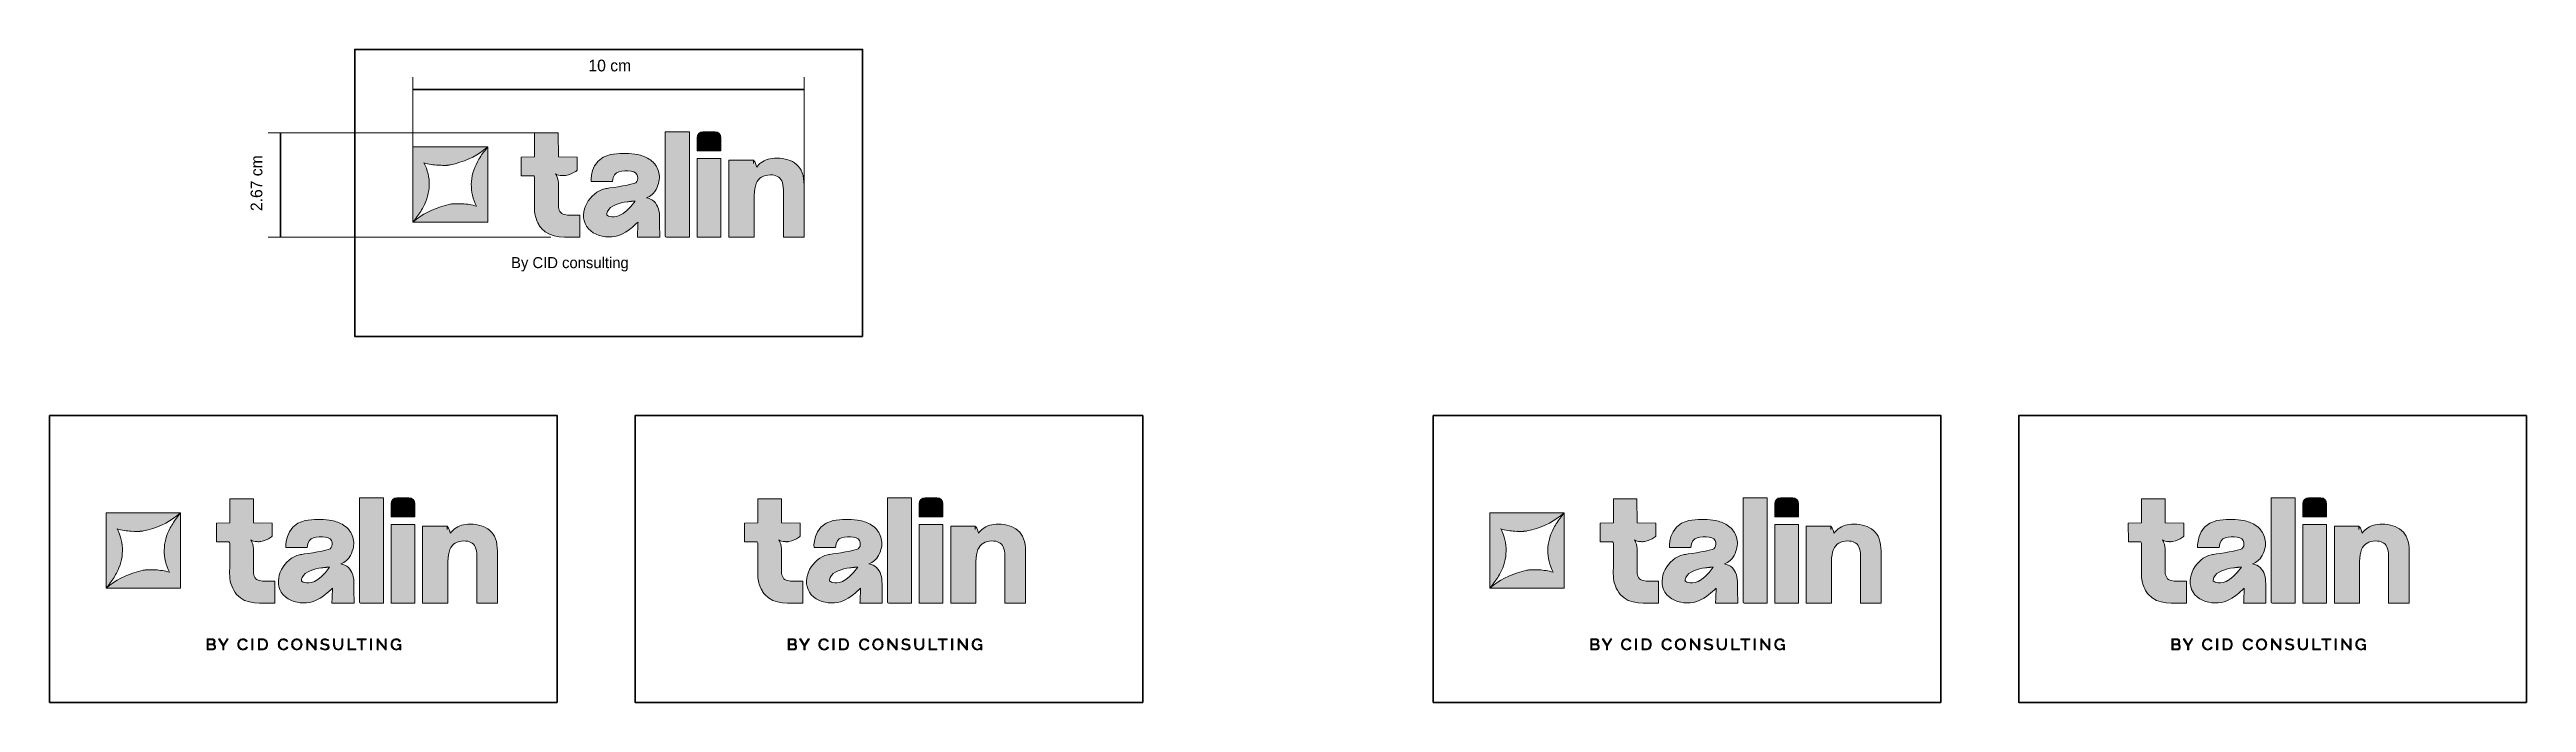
# Model space of a CAD drawing. Header units: centimetres. Extents: x -8 to 123, y -18 to 6.
# Drawn here: x -7.8 to 55.5, y -10.4 to 6.3 of the extents above; entities that cross this region are included whole.
import ezdxf

# ---------------------------------------------------------------- set-up
doc = ezdxf.new("R2010")
doc.units = ezdxf.units.CM
doc.header["$MEASUREMENT"] = 0
doc.layers.add('Dimensions', color=7, linetype='Continuous', lineweight=0)
doc.layers.add('Layer 1', color=7, linetype='Continuous', lineweight=0)

msp = doc.modelspace()

# ---------------------------------------------------------------- texts
at = {"layer": 'Layer 1', "insert": (3.997, 0.639), "char_height": 0.2, "attachment_point": 7}
msp.add_mtext('\\C18;\\c0;\\FRaleway|b0|i0|c1;\\H0.282759;\\W1.000000;By CID consulting ', dxfattribs=at)

# ---------------------------------------------------------------- blocks, each defined once
blk = doc.blocks.new('Block_1')
at = {"layer": 'Layer 1', "true_color": 0x000000, "transparency": 33554687}
h = blk.add_hatch(color=18, dxfattribs=at)
h.dxf.hatch_style = 2
edge = h.paths.add_edge_path()
edge.add_spline(control_points=[(3.302, 3.748), (3.071, 3.568), (2.783, 3.439), (2.446, 3.366), (2.446, 3.366), (2.433, 3.363), (2.433, 3.363), (2.416, 3.361), (2.405, 3.36), (2.393, 3.357), (2.383, 3.356), (2.375, 3.355), (2.364, 3.355), (2.364, 3.355), (2.352, 3.354), (2.352, 3.354), (2.33, 3.353), (2.305, 3.351), (2.276, 3.353), (2.258, 3.352), (2.236, 3.353), (2.211, 3.355), (2.211, 3.355), (2.201, 3.355), (2.201, 3.355), (2.18, 3.354), (2.155, 3.355), (2.132, 3.357), (2.016, 3.365), (1.886, 3.377), (1.77, 3.419), (1.957, 3.049), (1.95, 2.658), (1.75, 2.285), (1.698, 2.187), (1.637, 2.094), (1.562, 1.998), (1.562, 1.998), (1.485, 1.899), (1.485, 1.899), (1.485, 1.899), (1.485, 3.826), (1.485, 3.826), (1.485, 3.826), (3.4, 3.825), (3.4, 3.825), (3.4, 3.825), (3.302, 3.748), (3.302, 3.748)], knot_values=[0, 0, 0, 0, 1, 1, 1, 2, 2, 2, 3, 3, 3, 4, 4, 4, 5, 5, 5, 6, 6, 6, 7, 7, 7, 8, 8, 8, 9, 9, 9, 10, 10, 10, 11, 11, 11, 12, 12, 12, 13, 13, 13, 14, 14, 14, 15, 15, 15, 16, 16, 16, 16], degree=3, periodic=0)
h = blk.add_hatch(color=18, dxfattribs=at)
h.dxf.hatch_style = 2
edge = h.paths.add_edge_path()
edge.add_spline(control_points=[(3.4, 1.899), (3.4, 1.899), (1.485, 1.901), (1.485, 1.901), (1.485, 1.901), (1.583, 1.978), (1.583, 1.978), (1.814, 2.158), (2.102, 2.286), (2.439, 2.36), (2.439, 2.36), (2.452, 2.363), (2.452, 2.363), (2.469, 2.365), (2.48, 2.366), (2.492, 2.368), (2.502, 2.37), (2.51, 2.37), (2.521, 2.37), (2.521, 2.37), (2.532, 2.371), (2.532, 2.371), (2.555, 2.373), (2.58, 2.374), (2.609, 2.373), (2.626, 2.373), (2.645, 2.372), (2.668, 2.371), (2.668, 2.371), (2.684, 2.37), (2.684, 2.37), (2.705, 2.372), (2.73, 2.37), (2.753, 2.369), (2.869, 2.361), (2.999, 2.349), (3.115, 2.307), (2.928, 2.677), (2.935, 3.068), (3.135, 3.441), (3.187, 3.538), (3.248, 3.632), (3.323, 3.728), (3.323, 3.728), (3.4, 3.826), (3.4, 3.826), (3.4, 3.826), (3.4, 1.899), (3.4, 1.899)], knot_values=[0, 0, 0, 0, 1, 1, 1, 2, 2, 2, 3, 3, 3, 4, 4, 4, 5, 5, 5, 6, 6, 6, 7, 7, 7, 8, 8, 8, 9, 9, 9, 10, 10, 10, 11, 11, 11, 12, 12, 12, 13, 13, 13, 14, 14, 14, 15, 15, 15, 16, 16, 16, 16], degree=3, periodic=0)
at = {"layer": 'Layer 1'}
for points in [[(3.302, 3.748), (3.071, 3.568), (2.783, 3.439), (2.446, 3.366), (2.446, 3.366), (2.433, 3.363), (2.433, 3.363), (2.416, 3.361), (2.405, 3.36), (2.393, 3.357), (2.383, 3.356), (2.375, 3.355), (2.364, 3.355), (2.364, 3.355), (2.352, 3.354), (2.352, 3.354), (2.33, 3.353), (2.305, 3.351), (2.276, 3.353), (2.258, 3.352), (2.236, 3.353), (2.211, 3.355), (2.211, 3.355), (2.201, 3.355), (2.201, 3.355), (2.18, 3.354), (2.155, 3.355), (2.132, 3.357), (2.016, 3.365), (1.886, 3.377), (1.77, 3.419), (1.957, 3.049), (1.95, 2.658), (1.75, 2.285), (1.698, 2.187), (1.637, 2.094), (1.562, 1.998), (1.562, 1.998), (1.485, 1.899), (1.485, 1.899), (1.485, 1.899), (1.485, 3.826), (1.485, 3.826), (1.485, 3.826), (3.4, 3.825), (3.4, 3.825), (3.4, 3.825), (3.302, 3.748), (3.302, 3.748)], [(3.4, 1.899), (3.4, 1.899), (1.485, 1.901), (1.485, 1.901), (1.485, 1.901), (1.583, 1.978), (1.583, 1.978), (1.814, 2.158), (2.102, 2.286), (2.439, 2.36), (2.439, 2.36), (2.452, 2.363), (2.452, 2.363), (2.469, 2.365), (2.48, 2.366), (2.492, 2.368), (2.502, 2.37), (2.51, 2.37), (2.521, 2.37), (2.521, 2.37), (2.532, 2.371), (2.532, 2.371), (2.555, 2.373), (2.58, 2.374), (2.609, 2.373), (2.626, 2.373), (2.645, 2.372), (2.668, 2.371), (2.668, 2.371), (2.684, 2.37), (2.684, 2.37), (2.705, 2.372), (2.73, 2.37), (2.753, 2.369), (2.869, 2.361), (2.999, 2.349), (3.115, 2.307), (2.928, 2.677), (2.935, 3.068), (3.135, 3.441), (3.187, 3.538), (3.248, 3.632), (3.323, 3.728), (3.323, 3.728), (3.4, 3.826), (3.4, 3.826), (3.4, 3.826), (3.4, 1.899), (3.4, 1.899)]]:
    blk.add_open_spline(points, degree=3, knots=[0, 0, 0, 0, 1, 1, 1, 2, 2, 2, 3, 3, 3, 4, 4, 4, 5, 5, 5, 6, 6, 6, 7, 7, 7, 8, 8, 8, 9, 9, 9, 10, 10, 10, 11, 11, 11, 12, 12, 12, 13, 13, 13, 14, 14, 14, 15, 15, 15, 16, 16, 16, 16], dxfattribs=at)
blk = doc.blocks.new('Block_3')
at = {"layer": 'Layer 1', "true_color": 0x000000, "transparency": 33554687}
h = blk.add_hatch(color=18, dxfattribs=at)
h.dxf.hatch_style = 2
edge = h.paths.add_edge_path()
edge.add_spline(control_points=[(5.363, 2.095), (5.258, 2.111), (5.204, 2.21), (5.204, 2.32), (5.204, 2.32), (5.204, 2.912), (5.204, 2.912), (5.204, 2.987), (5.18, 3.062), (5.135, 3.134), (5.178, 3.102), (5.235, 3.095), (5.29, 3.092), (5.297, 3.091), (5.305, 3.091), (5.313, 3.091), (5.323, 3.091), (5.331, 3.091), (5.339, 3.091), (5.35, 3.09), (5.36, 3.091), (5.368, 3.091), (5.371, 3.091), (5.373, 3.091), (5.375, 3.092), (5.379, 3.093), (5.384, 3.093), (5.389, 3.094), (5.39, 3.094), (5.391, 3.094), (5.393, 3.095), (5.498, 3.118), (5.581, 3.155), (5.647, 3.198), (5.661, 3.208), (5.675, 3.218), (5.688, 3.229), (5.689, 3.23), (5.689, 3.23), (5.689, 3.23), (5.689, 3.23), (5.688, 3.23), (5.688, 3.23), (5.688, 3.23), (5.688, 3.567), (5.688, 3.567), (5.688, 3.567), (5.204, 3.568), (5.204, 3.568), (5.204, 3.568), (5.202, 4.182), (5.202, 4.182), (5.202, 4.182), (4.595, 4.182), (4.595, 4.182), (4.595, 4.182), (4.594, 3.569), (4.594, 3.569), (4.594, 3.569), (4.256, 3.566), (4.256, 3.566), (4.256, 3.566), (4.257, 3.085), (4.257, 3.085), (4.257, 3.085), (4.574, 3.085), (4.574, 3.085), (4.582, 3.08), (4.59, 3.068), (4.595, 3.055), (4.595, 3.055), (4.595, 2.169), (4.595, 2.169), (4.612, 2.054), (4.644, 1.943), (4.703, 1.845), (4.722, 1.809), (4.746, 1.775), (4.773, 1.742), (5.007, 1.464), (5.428, 1.518), (5.754, 1.518), (5.754, 1.518), (5.755, 2.082), (5.755, 2.082), (5.755, 2.082), (5.439, 2.083), (5.439, 2.083), (5.439, 2.083), (5.363, 2.095), (5.363, 2.095)], knot_values=[0, 0, 0, 0, 1, 1, 1, 2, 2, 2, 3, 3, 3, 4, 4, 4, 5, 5, 5, 6, 6, 6, 7, 7, 7, 8, 8, 8, 9, 9, 9, 10, 10, 10, 11, 11, 11, 12, 12, 12, 13, 13, 13, 14, 14, 14, 15, 15, 15, 16, 16, 16, 17, 17, 17, 18, 18, 18, 19, 19, 19, 20, 20, 20, 21, 21, 21, 22, 22, 22, 23, 23, 23, 24, 24, 24, 25, 25, 25, 26, 26, 26, 27, 27, 27, 28, 28, 28, 29, 29, 29, 30, 30, 30, 30], degree=3, periodic=0)
h = blk.add_hatch(color=18, dxfattribs=at)
h.dxf.hatch_style = 2
edge = h.paths.add_edge_path()
edge.add_spline(control_points=[(6.525, 2.046), (6.472, 2.06), (6.442, 2.084), (6.442, 2.084), (6.442, 2.116), (6.447, 2.145), (6.458, 2.172), (6.523, 2.33), (6.775, 2.394), (6.96, 2.421), (6.978, 2.423), (6.998, 2.425), (7.018, 2.428), (7.038, 2.43), (7.056, 2.432), (7.072, 2.433), (7.075, 2.434), (7.079, 2.434), (7.083, 2.434), (7.105, 2.436), (7.124, 2.437), (7.138, 2.438), (7.156, 2.439), (7.167, 2.439), (7.167, 2.439), (6.872, 2.027), (6.64, 2.014), (6.525, 2.046)], knot_values=[0, 0, 0, 0, 1, 1, 1, 2, 2, 2, 3, 3, 3, 4, 4, 4, 5, 5, 5, 6, 6, 6, 7, 7, 7, 8, 8, 8, 9, 9, 9, 9], degree=3, periodic=0)
edge = h.paths.add_edge_path()
edge.add_spline(control_points=[(7.795, 1.518), (7.794, 1.609), (7.795, 1.696), (7.792, 1.788), (7.788, 1.941), (7.808, 2.094), (7.762, 2.245), (7.716, 2.396), (7.609, 2.492), (7.455, 2.526), (7.508, 2.534), (7.558, 2.574), (7.599, 2.61), (7.604, 2.615), (7.61, 2.62), (7.616, 2.626), (7.623, 2.633), (7.629, 2.638), (7.634, 2.643), (7.643, 2.651), (7.649, 2.659), (7.655, 2.665), (7.657, 2.667), (7.658, 2.668), (7.659, 2.67), (7.662, 2.674), (7.665, 2.677), (7.668, 2.681), (7.669, 2.683), (7.669, 2.683), (7.67, 2.685), (7.765, 2.832), (7.791, 2.964), (7.786, 3.074), (7.773, 3.195), (7.735, 3.308), (7.661, 3.397), (7.66, 3.399), (7.659, 3.401), (7.657, 3.403), (7.62, 3.447), (7.576, 3.485), (7.523, 3.515), (7.427, 3.571), (7.326, 3.609), (7.223, 3.632), (7.139, 3.646), (7.038, 3.656), (6.919, 3.66), (6.873, 3.66), (6.825, 3.661), (6.774, 3.66), (6.046, 3.651), (6.035, 3.07), (6.041, 2.942), (6.041, 2.942), (6.591, 2.942), (6.591, 2.942), (6.611, 3.237), (6.845, 3.226), (7.062, 3.207), (7.267, 3.189), (7.262, 2.967), (7.181, 2.909), (7.113, 2.86), (6.61, 2.788), (6.448, 2.766), (6.447, 2.766), (6.446, 2.766), (6.444, 2.766), (6.428, 2.762), (6.41, 2.758), (6.394, 2.754), (6.005, 2.668), (5.701, 2.161), (5.922, 1.8), (6.04, 1.609), (6.275, 1.526), (6.491, 1.523), (6.71, 1.52), (6.879, 1.604), (7.054, 1.737), (7.107, 1.778), (7.184, 1.857), (7.241, 1.902), (7.236, 1.775), (7.23, 1.644), (7.224, 1.514), (7.415, 1.516), (7.605, 1.517), (7.795, 1.518)], knot_values=[0, 0, 0, 0, 1, 1, 1, 2, 2, 2, 3, 3, 3, 4, 4, 4, 5, 5, 5, 6, 6, 6, 7, 7, 7, 8, 8, 8, 9, 9, 9, 10, 10, 10, 11, 11, 11, 12, 12, 12, 13, 13, 13, 14, 14, 14, 15, 15, 15, 16, 16, 16, 17, 17, 17, 18, 18, 18, 19, 19, 19, 20, 20, 20, 21, 21, 21, 22, 22, 22, 23, 23, 23, 24, 24, 24, 25, 25, 25, 26, 26, 26, 27, 27, 27, 28, 28, 28, 29, 29, 29, 30, 30, 30, 30], degree=3, periodic=0)
at = {"layer": 'Layer 1'}
for points, knots in [([(5.363, 2.095), (5.258, 2.111), (5.204, 2.21), (5.204, 2.32), (5.204, 2.32), (5.204, 2.912), (5.204, 2.912), (5.204, 2.987), (5.18, 3.062), (5.135, 3.134), (5.178, 3.102), (5.235, 3.095), (5.29, 3.092), (5.297, 3.091), (5.305, 3.091), (5.313, 3.091), (5.323, 3.091), (5.331, 3.091), (5.339, 3.091), (5.35, 3.09), (5.36, 3.091), (5.368, 3.091), (5.371, 3.091), (5.373, 3.091), (5.375, 3.092), (5.379, 3.093), (5.384, 3.093), (5.389, 3.094), (5.39, 3.094), (5.391, 3.094), (5.393, 3.095), (5.498, 3.118), (5.581, 3.155), (5.647, 3.198), (5.661, 3.208), (5.675, 3.218), (5.688, 3.229), (5.689, 3.23), (5.689, 3.23), (5.689, 3.23), (5.689, 3.23), (5.688, 3.23), (5.688, 3.23), (5.688, 3.23), (5.688, 3.567), (5.688, 3.567), (5.688, 3.567), (5.204, 3.568), (5.204, 3.568), (5.204, 3.568), (5.202, 4.182), (5.202, 4.182), (5.202, 4.182), (4.595, 4.182), (4.595, 4.182), (4.595, 4.182), (4.594, 3.569), (4.594, 3.569), (4.594, 3.569), (4.256, 3.566), (4.256, 3.566), (4.256, 3.566), (4.257, 3.085), (4.257, 3.085), (4.257, 3.085), (4.574, 3.085), (4.574, 3.085), (4.582, 3.08), (4.59, 3.068), (4.595, 3.055), (4.595, 3.055), (4.595, 2.169), (4.595, 2.169), (4.612, 2.054), (4.644, 1.943), (4.703, 1.845), (4.722, 1.809), (4.746, 1.775), (4.773, 1.742), (5.007, 1.464), (5.428, 1.518), (5.754, 1.518), (5.754, 1.518), (5.755, 2.082), (5.755, 2.082), (5.755, 2.082), (5.439, 2.083), (5.439, 2.083), (5.439, 2.083), (5.363, 2.095), (5.363, 2.095)], [0, 0, 0, 0, 1, 1, 1, 2, 2, 2, 3, 3, 3, 4, 4, 4, 5, 5, 5, 6, 6, 6, 7, 7, 7, 8, 8, 8, 9, 9, 9, 10, 10, 10, 11, 11, 11, 12, 12, 12, 13, 13, 13, 14, 14, 14, 15, 15, 15, 16, 16, 16, 17, 17, 17, 18, 18, 18, 19, 19, 19, 20, 20, 20, 21, 21, 21, 22, 22, 22, 23, 23, 23, 24, 24, 24, 25, 25, 25, 26, 26, 26, 27, 27, 27, 28, 28, 28, 29, 29, 29, 30, 30, 30, 30]), ([(7.795, 1.518), (7.794, 1.609), (7.795, 1.696), (7.792, 1.788), (7.788, 1.941), (7.808, 2.094), (7.762, 2.245), (7.716, 2.396), (7.609, 2.492), (7.455, 2.526), (7.508, 2.534), (7.558, 2.574), (7.599, 2.61), (7.604, 2.615), (7.61, 2.62), (7.616, 2.626), (7.623, 2.633), (7.629, 2.638), (7.634, 2.643), (7.643, 2.651), (7.649, 2.659), (7.655, 2.665), (7.657, 2.667), (7.658, 2.668), (7.659, 2.67), (7.662, 2.674), (7.665, 2.677), (7.668, 2.681), (7.669, 2.683), (7.669, 2.683), (7.67, 2.685), (7.765, 2.832), (7.791, 2.964), (7.786, 3.074), (7.773, 3.195), (7.735, 3.308), (7.661, 3.397), (7.66, 3.399), (7.659, 3.401), (7.657, 3.403), (7.62, 3.447), (7.576, 3.485), (7.523, 3.515), (7.427, 3.571), (7.326, 3.609), (7.223, 3.632), (7.139, 3.646), (7.038, 3.656), (6.919, 3.66), (6.873, 3.66), (6.825, 3.661), (6.774, 3.66), (6.046, 3.651), (6.035, 3.07), (6.041, 2.942), (6.041, 2.942), (6.591, 2.942), (6.591, 2.942), (6.611, 3.237), (6.845, 3.226), (7.062, 3.207), (7.267, 3.189), (7.262, 2.967), (7.181, 2.909), (7.113, 2.86), (6.61, 2.788), (6.448, 2.766), (6.447, 2.766), (6.446, 2.766), (6.444, 2.766), (6.428, 2.762), (6.41, 2.758), (6.394, 2.754), (6.005, 2.668), (5.701, 2.161), (5.922, 1.8), (6.04, 1.609), (6.275, 1.526), (6.491, 1.523), (6.71, 1.52), (6.879, 1.604), (7.054, 1.737), (7.107, 1.778), (7.184, 1.857), (7.241, 1.902), (7.236, 1.775), (7.23, 1.644), (7.224, 1.514), (7.415, 1.516), (7.605, 1.517), (7.795, 1.518)], [0, 0, 0, 0, 1, 1, 1, 2, 2, 2, 3, 3, 3, 4, 4, 4, 5, 5, 5, 6, 6, 6, 7, 7, 7, 8, 8, 8, 9, 9, 9, 10, 10, 10, 11, 11, 11, 12, 12, 12, 13, 13, 13, 14, 14, 14, 15, 15, 15, 16, 16, 16, 17, 17, 17, 18, 18, 18, 19, 19, 19, 20, 20, 20, 21, 21, 21, 22, 22, 22, 23, 23, 23, 24, 24, 24, 25, 25, 25, 26, 26, 26, 27, 27, 27, 28, 28, 28, 29, 29, 29, 30, 30, 30, 30]), ([(6.525, 2.046), (6.472, 2.06), (6.442, 2.084), (6.442, 2.084), (6.442, 2.116), (6.447, 2.145), (6.458, 2.172), (6.523, 2.33), (6.775, 2.394), (6.96, 2.421), (6.978, 2.423), (6.998, 2.425), (7.018, 2.428), (7.038, 2.43), (7.056, 2.432), (7.072, 2.433), (7.075, 2.434), (7.079, 2.434), (7.083, 2.434), (7.105, 2.436), (7.124, 2.437), (7.138, 2.438), (7.156, 2.439), (7.167, 2.439), (7.167, 2.439), (6.872, 2.027), (6.64, 2.014), (6.525, 2.046)], [0, 0, 0, 0, 1, 1, 1, 2, 2, 2, 3, 3, 3, 4, 4, 4, 5, 5, 5, 6, 6, 6, 7, 7, 7, 8, 8, 8, 9, 9, 9, 9])]:
    blk.add_open_spline(points, degree=3, knots=knots, dxfattribs=at)
blk = doc.blocks.new('Block_4')
at = {"layer": 'Layer 1', "true_color": 0x000000, "transparency": 33554687}
h = blk.add_hatch(color=18, dxfattribs=at)
h.dxf.hatch_style = 2
edge = h.paths.add_edge_path()
edge.add_spline(control_points=[(7.934, 1.55), (7.934, 1.531), (7.947, 1.518), (7.965, 1.518), (7.965, 1.518), (8.552, 1.521), (8.552, 1.521), (8.552, 1.521), (8.552, 4.211), (8.552, 4.211), (8.552, 4.211), (7.934, 4.211), (7.934, 4.211), (7.934, 4.211), (7.934, 1.55), (7.934, 1.55)], knot_values=[0, 0, 0, 0, 1, 1, 1, 2, 2, 2, 3, 3, 3, 4, 4, 4, 5, 5, 5, 5], degree=3, periodic=0)
h = blk.add_hatch(color=18, dxfattribs=at)
h.dxf.hatch_style = 2
h.paths.add_polyline_path([(8.748, 3.529), (8.748, 1.52), (9.359, 1.519), (9.358, 3.53)])
h = blk.add_hatch(color=18, dxfattribs=at)
h.dxf.hatch_style = 2
edge = h.paths.add_edge_path()
edge.add_spline(control_points=[(11.485, 2.847), (11.485, 3.094), (11.42, 3.272), (11.29, 3.378), (11.16, 3.485), (10.992, 3.538), (10.788, 3.538), (10.624, 3.538), (10.489, 3.499), (10.383, 3.419), (10.348, 3.393), (10.311, 3.355), (10.274, 3.309), (10.273, 3.311), (10.273, 3.313), (10.273, 3.315), (10.273, 3.316), (10.273, 3.317), (10.272, 3.318), (10.259, 3.378), (10.238, 3.426), (10.212, 3.463), (10.206, 3.472), (10.2, 3.48), (10.194, 3.488), (10.194, 3.488), (10.194, 3.477), (10.194, 3.477), (10.194, 3.477), (10.194, 3.399), (10.194, 3.399), (10.194, 3.399), (10.194, 3.488), (10.194, 3.488), (10.194, 3.488), (9.561, 3.488), (9.561, 3.488), (9.561, 3.488), (9.561, 1.519), (9.561, 1.519), (9.561, 1.519), (10.21, 1.519), (10.21, 1.519), (10.21, 1.519), (10.21, 2.587), (10.21, 2.587), (10.21, 2.709), (10.227, 2.809), (10.261, 2.887), (10.326, 3.035), (10.447, 3.11), (10.622, 3.11), (10.765, 3.11), (10.862, 3.059), (10.913, 2.958), (10.941, 2.902), (10.955, 2.823), (10.955, 2.719), (10.955, 2.719), (10.955, 1.519), (10.955, 1.519), (10.955, 1.519), (11.485, 1.519), (11.485, 1.519), (11.485, 1.519), (11.485, 2.847), (11.485, 2.847)], knot_values=[0, 0, 0, 0, 1, 1, 1, 2, 2, 2, 3, 3, 3, 4, 4, 4, 5, 5, 5, 6, 6, 6, 7, 7, 7, 8, 8, 8, 9, 9, 9, 10, 10, 10, 11, 11, 11, 12, 12, 12, 13, 13, 13, 14, 14, 14, 15, 15, 15, 16, 16, 16, 17, 17, 17, 18, 18, 18, 19, 19, 19, 20, 20, 20, 21, 21, 21, 22, 22, 22, 22], degree=3, periodic=0)
at = {"layer": 'Layer 1'}
blk.add_lwpolyline([(8.748, 3.529), (8.748, 1.52), (9.359, 1.519), (9.358, 3.53)], close=True, dxfattribs=at)
for points, knots in [([(7.934, 1.55), (7.934, 1.531), (7.947, 1.518), (7.965, 1.518), (7.965, 1.518), (8.552, 1.521), (8.552, 1.521), (8.552, 1.521), (8.552, 4.211), (8.552, 4.211), (8.552, 4.211), (7.934, 4.211), (7.934, 4.211), (7.934, 4.211), (7.934, 1.55), (7.934, 1.55)], [0, 0, 0, 0, 1, 1, 1, 2, 2, 2, 3, 3, 3, 4, 4, 4, 5, 5, 5, 5]), ([(11.485, 2.847), (11.485, 3.094), (11.42, 3.272), (11.29, 3.378), (11.16, 3.485), (10.992, 3.538), (10.788, 3.538), (10.624, 3.538), (10.489, 3.499), (10.383, 3.419), (10.348, 3.393), (10.311, 3.355), (10.274, 3.309), (10.273, 3.311), (10.273, 3.313), (10.273, 3.315), (10.273, 3.316), (10.273, 3.317), (10.272, 3.318), (10.259, 3.378), (10.238, 3.426), (10.212, 3.463), (10.206, 3.472), (10.2, 3.48), (10.194, 3.488), (10.194, 3.488), (10.194, 3.477), (10.194, 3.477), (10.194, 3.477), (10.194, 3.399), (10.194, 3.399), (10.194, 3.399), (10.194, 3.488), (10.194, 3.488), (10.194, 3.488), (9.561, 3.488), (9.561, 3.488), (9.561, 3.488), (9.561, 1.519), (9.561, 1.519), (9.561, 1.519), (10.21, 1.519), (10.21, 1.519), (10.21, 1.519), (10.21, 2.587), (10.21, 2.587), (10.21, 2.709), (10.227, 2.809), (10.261, 2.887), (10.326, 3.035), (10.447, 3.11), (10.622, 3.11), (10.765, 3.11), (10.862, 3.059), (10.913, 2.958), (10.941, 2.902), (10.955, 2.823), (10.955, 2.719), (10.955, 2.719), (10.955, 1.519), (10.955, 1.519), (10.955, 1.519), (11.485, 1.519), (11.485, 1.519), (11.485, 1.519), (11.485, 2.847), (11.485, 2.847)], [0, 0, 0, 0, 1, 1, 1, 2, 2, 2, 3, 3, 3, 4, 4, 4, 5, 5, 5, 6, 6, 6, 7, 7, 7, 8, 8, 8, 9, 9, 9, 10, 10, 10, 11, 11, 11, 12, 12, 12, 13, 13, 13, 14, 14, 14, 15, 15, 15, 16, 16, 16, 17, 17, 17, 18, 18, 18, 19, 19, 19, 20, 20, 20, 21, 21, 21, 22, 22, 22, 22])]:
    blk.add_open_spline(points, degree=3, knots=knots, dxfattribs=at)
blk = doc.blocks.new('Block_2')
at = {"layer": 'Layer 1', "true_color": 0x000000, "transparency": 33554687}
h = blk.add_hatch(color=18, dxfattribs=at)
h.dxf.hatch_style = 2
edge = h.paths.add_edge_path()
edge.add_spline(control_points=[(9.211, 4.211), (9.211, 4.211), (8.897, 4.211), (8.897, 4.211), (8.814, 4.211), (8.748, 4.144), (8.748, 4.062), (8.748, 4.062), (8.748, 3.723), (8.748, 3.723), (8.748, 3.723), (9.359, 3.723), (9.359, 3.723), (9.359, 3.723), (9.359, 4.064), (9.359, 4.064), (9.359, 4.145), (9.293, 4.211), (9.211, 4.211)], knot_values=[0, 0, 0, 0, 1, 1, 1, 2, 2, 2, 3, 3, 3, 4, 4, 4, 5, 5, 5, 6, 6, 6, 6], degree=3, periodic=0)
at = {"layer": 'Layer 1'}
blk.add_open_spline([(9.211, 4.211), (9.211, 4.211), (8.897, 4.211), (8.897, 4.211), (8.814, 4.211), (8.748, 4.144), (8.748, 4.062), (8.748, 4.062), (8.748, 3.723), (8.748, 3.723), (8.748, 3.723), (9.359, 3.723), (9.359, 3.723), (9.359, 3.723), (9.359, 4.064), (9.359, 4.064), (9.359, 4.145), (9.293, 4.211), (9.211, 4.211)], degree=3, knots=[0, 0, 0, 0, 1, 1, 1, 2, 2, 2, 3, 3, 3, 4, 4, 4, 5, 5, 5, 6, 6, 6, 6], dxfattribs=at)
for name in ['Block_3', 'Block_4']:
    blk.add_blockref(name, (0, 0), dxfattribs=at)
blk = doc.blocks.new('Block_0')
at = {"layer": 'Layer 1'}
for name in ['Block_1', 'Block_2']:
    blk.add_blockref(name, (0, 0), dxfattribs=at)
blk = doc.blocks.new('Block_5')
at = {"layer": 'Layer 1', "true_color": 0x000000, "transparency": 33554687}
h = blk.add_hatch(color=18, dxfattribs=at)
h.dxf.hatch_style = 2
edge = h.paths.add_edge_path()
edge.add_spline(control_points=[(-3.585, -8.962), (-3.585, -8.955), (-3.586, -8.948), (-3.588, -8.942), (-3.591, -8.935), (-3.594, -8.929), (-3.598, -8.924), (-3.603, -8.919), (-3.608, -8.915), (-3.614, -8.912), (-3.62, -8.909), (-3.626, -8.908), (-3.633, -8.908), (-3.633, -8.908), (-3.742, -8.908), (-3.742, -8.908), (-3.742, -8.908), (-3.742, -9.015), (-3.742, -9.015), (-3.742, -9.015), (-3.636, -9.015), (-3.636, -9.015), (-3.629, -9.015), (-3.622, -9.014), (-3.616, -9.011), (-3.609, -9.008), (-3.604, -9.004), (-3.599, -8.999), (-3.595, -8.994), (-3.591, -8.988), (-3.589, -8.982), (-3.586, -8.975), (-3.585, -8.969), (-3.585, -8.962)], knot_values=[0, 0, 0, 0, 1, 1, 1, 2, 2, 2, 3, 3, 3, 4, 4, 4, 5, 5, 5, 6, 6, 6, 7, 7, 7, 8, 8, 8, 9, 9, 9, 10, 10, 10, 11, 11, 11, 11], degree=3, periodic=0)
edge = h.paths.add_edge_path()
edge.add_spline(control_points=[(-3.742, -8.78), (-3.742, -8.78), (-3.742, -8.885), (-3.742, -8.885), (-3.742, -8.885), (-3.644, -8.885), (-3.644, -8.885), (-3.638, -8.885), (-3.631, -8.884), (-3.625, -8.881), (-3.619, -8.878), (-3.614, -8.874), (-3.61, -8.869), (-3.605, -8.864), (-3.602, -8.859), (-3.599, -8.852), (-3.597, -8.846), (-3.596, -8.84), (-3.596, -8.833), (-3.596, -8.826), (-3.597, -8.819), (-3.599, -8.812), (-3.601, -8.806), (-3.605, -8.8), (-3.609, -8.796), (-3.613, -8.791), (-3.618, -8.787), (-3.624, -8.785), (-3.629, -8.782), (-3.635, -8.78), (-3.642, -8.78), (-3.642, -8.78), (-3.742, -8.78), (-3.742, -8.78)], knot_values=[0, 0, 0, 0, 1, 1, 1, 2, 2, 2, 3, 3, 3, 4, 4, 4, 5, 5, 5, 6, 6, 6, 7, 7, 7, 8, 8, 8, 9, 9, 9, 10, 10, 10, 11, 11, 11, 11], degree=3, periodic=0)
edge = h.paths.add_edge_path()
edge.add_spline(control_points=[(-3.557, -8.966), (-3.557, -8.977), (-3.559, -8.987), (-3.563, -8.996), (-3.567, -9.005), (-3.573, -9.012), (-3.58, -9.019), (-3.587, -9.026), (-3.596, -9.031), (-3.605, -9.034), (-3.615, -9.038), (-3.625, -9.04), (-3.636, -9.04), (-3.636, -9.04), (-3.769, -9.04), (-3.769, -9.04), (-3.769, -9.04), (-3.769, -8.756), (-3.769, -8.756), (-3.769, -8.756), (-3.633, -8.756), (-3.633, -8.756), (-3.623, -8.756), (-3.615, -8.758), (-3.607, -8.762), (-3.599, -8.767), (-3.592, -8.772), (-3.586, -8.779), (-3.581, -8.786), (-3.576, -8.794), (-3.573, -8.802), (-3.57, -8.811), (-3.569, -8.82), (-3.569, -8.828), (-3.569, -8.843), (-3.572, -8.856), (-3.579, -8.868), (-3.587, -8.88), (-3.597, -8.888), (-3.609, -8.894), (-3.593, -8.899), (-3.58, -8.908), (-3.571, -8.921), (-3.561, -8.934), (-3.557, -8.949), (-3.557, -8.966)], knot_values=[0, 0, 0, 0, 1, 1, 1, 2, 2, 2, 3, 3, 3, 4, 4, 4, 5, 5, 5, 6, 6, 6, 7, 7, 7, 8, 8, 8, 9, 9, 9, 10, 10, 10, 11, 11, 11, 12, 12, 12, 13, 13, 13, 14, 14, 14, 15, 15, 15, 15], degree=3, periodic=0)
h = blk.add_hatch(color=18, dxfattribs=at)
h.dxf.hatch_style = 2
edge = h.paths.add_edge_path()
edge.add_spline(control_points=[(-3.449, -8.756), (-3.449, -8.756), (-3.356, -8.909), (-3.356, -8.909), (-3.356, -8.909), (-3.262, -8.756), (-3.262, -8.756), (-3.262, -8.756), (-3.232, -8.756), (-3.232, -8.756), (-3.232, -8.756), (-3.342, -8.934), (-3.342, -8.934), (-3.342, -8.934), (-3.342, -9.04), (-3.342, -9.04), (-3.342, -9.04), (-3.37, -9.04), (-3.37, -9.04), (-3.37, -9.04), (-3.37, -8.933), (-3.37, -8.933), (-3.37, -8.933), (-3.479, -8.756), (-3.479, -8.756), (-3.479, -8.756), (-3.449, -8.756), (-3.449, -8.756)], knot_values=[0, 0, 0, 0, 1, 1, 1, 2, 2, 2, 3, 3, 3, 4, 4, 4, 5, 5, 5, 6, 6, 6, 7, 7, 7, 8, 8, 8, 9, 9, 9, 9], degree=3, periodic=0)
h = blk.add_hatch(color=18, dxfattribs=at)
h.dxf.hatch_style = 2
edge = h.paths.add_edge_path()
edge.add_spline(control_points=[(-2.989, -8.896), (-2.989, -8.879), (-2.986, -8.862), (-2.98, -8.845), (-2.974, -8.828), (-2.965, -8.813), (-2.954, -8.8), (-2.942, -8.786), (-2.928, -8.775), (-2.911, -8.767), (-2.894, -8.759), (-2.875, -8.754), (-2.854, -8.754), (-2.829, -8.754), (-2.807, -8.76), (-2.789, -8.772), (-2.772, -8.783), (-2.758, -8.798), (-2.75, -8.816), (-2.75, -8.816), (-2.772, -8.83), (-2.772, -8.83), (-2.776, -8.821), (-2.782, -8.813), (-2.788, -8.806), (-2.795, -8.8), (-2.802, -8.795), (-2.809, -8.791), (-2.816, -8.787), (-2.824, -8.784), (-2.832, -8.782), (-2.84, -8.78), (-2.848, -8.78), (-2.856, -8.78), (-2.873, -8.78), (-2.888, -8.783), (-2.901, -8.79), (-2.914, -8.797), (-2.925, -8.806), (-2.934, -8.817), (-2.943, -8.828), (-2.949, -8.841), (-2.954, -8.855), (-2.959, -8.869), (-2.961, -8.883), (-2.961, -8.897), (-2.961, -8.913), (-2.958, -8.928), (-2.953, -8.943), (-2.947, -8.957), (-2.94, -8.97), (-2.93, -8.981), (-2.921, -8.992), (-2.91, -9.001), (-2.897, -9.007), (-2.884, -9.014), (-2.87, -9.017), (-2.855, -9.017), (-2.847, -9.017), (-2.838, -9.016), (-2.83, -9.014), (-2.822, -9.012), (-2.813, -9.009), (-2.806, -9.004), (-2.798, -9), (-2.79, -8.994), (-2.784, -8.988), (-2.777, -8.981), (-2.772, -8.973), (-2.767, -8.964), (-2.767, -8.964), (-2.744, -8.976), (-2.744, -8.976), (-2.748, -8.987), (-2.755, -8.996), (-2.763, -9.004), (-2.771, -9.012), (-2.781, -9.019), (-2.791, -9.025), (-2.801, -9.03), (-2.811, -9.035), (-2.823, -9.038), (-2.834, -9.041), (-2.845, -9.042), (-2.856, -9.042), (-2.876, -9.042), (-2.893, -9.038), (-2.91, -9.029), (-2.926, -9.021), (-2.94, -9.01), (-2.952, -8.996), (-2.963, -8.982), (-2.972, -8.967), (-2.979, -8.949), (-2.985, -8.932), (-2.989, -8.914), (-2.989, -8.896)], knot_values=[0, 0, 0, 0, 1, 1, 1, 2, 2, 2, 3, 3, 3, 4, 4, 4, 5, 5, 5, 6, 6, 6, 7, 7, 7, 8, 8, 8, 9, 9, 9, 10, 10, 10, 11, 11, 11, 12, 12, 12, 13, 13, 13, 14, 14, 14, 15, 15, 15, 16, 16, 16, 17, 17, 17, 18, 18, 18, 19, 19, 19, 20, 20, 20, 21, 21, 21, 22, 22, 22, 23, 23, 23, 24, 24, 24, 25, 25, 25, 26, 26, 26, 27, 27, 27, 28, 28, 28, 29, 29, 29, 30, 30, 30, 31, 31, 31, 32, 32, 32, 32], degree=3, periodic=0)
h = blk.add_hatch(color=18, dxfattribs=at)
h.dxf.hatch_style = 2
edge = h.paths.add_edge_path()
edge.add_spline(control_points=[(-2.627, -9.04), (-2.627, -9.04), (-2.627, -8.756), (-2.627, -8.756), (-2.627, -8.756), (-2.6, -8.756), (-2.6, -8.756), (-2.6, -8.756), (-2.6, -9.04), (-2.6, -9.04), (-2.6, -9.04), (-2.627, -9.04), (-2.627, -9.04)], knot_values=[0, 0, 0, 0, 1, 1, 1, 2, 2, 2, 3, 3, 3, 4, 4, 4, 4], degree=3, periodic=0)
h = blk.add_hatch(color=18, dxfattribs=at)
h.dxf.hatch_style = 2
edge = h.paths.add_edge_path()
edge.add_spline(control_points=[(-2.256, -8.897), (-2.256, -8.88), (-2.259, -8.865), (-2.263, -8.85), (-2.268, -8.836), (-2.275, -8.824), (-2.284, -8.814), (-2.294, -8.803), (-2.305, -8.795), (-2.318, -8.789), (-2.331, -8.784), (-2.347, -8.781), (-2.364, -8.781), (-2.364, -8.781), (-2.432, -8.781), (-2.432, -8.781), (-2.432, -8.781), (-2.432, -9.015), (-2.432, -9.015), (-2.432, -9.015), (-2.364, -9.015), (-2.364, -9.015), (-2.347, -9.015), (-2.331, -9.012), (-2.318, -9.006), (-2.304, -9), (-2.293, -8.992), (-2.284, -8.981), (-2.275, -8.971), (-2.268, -8.958), (-2.263, -8.944), (-2.259, -8.93), (-2.256, -8.914), (-2.256, -8.897)], knot_values=[0, 0, 0, 0, 1, 1, 1, 2, 2, 2, 3, 3, 3, 4, 4, 4, 5, 5, 5, 6, 6, 6, 7, 7, 7, 8, 8, 8, 9, 9, 9, 10, 10, 10, 11, 11, 11, 11], degree=3, periodic=0)
edge = h.paths.add_edge_path()
edge.add_spline(control_points=[(-2.46, -9.04), (-2.46, -9.04), (-2.46, -8.756), (-2.46, -8.756), (-2.46, -8.756), (-2.364, -8.756), (-2.364, -8.756), (-2.341, -8.756), (-2.322, -8.76), (-2.305, -8.767), (-2.288, -8.775), (-2.273, -8.785), (-2.262, -8.798), (-2.251, -8.81), (-2.242, -8.825), (-2.237, -8.842), (-2.231, -8.86), (-2.228, -8.878), (-2.228, -8.897), (-2.228, -8.919), (-2.231, -8.938), (-2.238, -8.956), (-2.244, -8.973), (-2.253, -8.988), (-2.265, -9.001), (-2.277, -9.013), (-2.291, -9.023), (-2.308, -9.029), (-2.325, -9.036), (-2.343, -9.04), (-2.364, -9.04), (-2.364, -9.04), (-2.46, -9.04), (-2.46, -9.04)], knot_values=[0, 0, 0, 0, 1, 1, 1, 2, 2, 2, 3, 3, 3, 4, 4, 4, 5, 5, 5, 6, 6, 6, 7, 7, 7, 8, 8, 8, 9, 9, 9, 10, 10, 10, 11, 11, 11, 11], degree=3, periodic=0)
h = blk.add_hatch(color=18, dxfattribs=at)
h.dxf.hatch_style = 2
edge = h.paths.add_edge_path()
edge.add_spline(control_points=[(-1.954, -8.896), (-1.954, -8.879), (-1.951, -8.862), (-1.945, -8.845), (-1.939, -8.828), (-1.93, -8.813), (-1.918, -8.8), (-1.907, -8.786), (-1.893, -8.775), (-1.876, -8.767), (-1.859, -8.759), (-1.84, -8.754), (-1.819, -8.754), (-1.794, -8.754), (-1.772, -8.76), (-1.754, -8.772), (-1.736, -8.783), (-1.723, -8.798), (-1.714, -8.816), (-1.714, -8.816), (-1.737, -8.83), (-1.737, -8.83), (-1.741, -8.821), (-1.747, -8.813), (-1.753, -8.806), (-1.759, -8.8), (-1.766, -8.795), (-1.774, -8.791), (-1.781, -8.787), (-1.789, -8.784), (-1.797, -8.782), (-1.805, -8.78), (-1.813, -8.78), (-1.821, -8.78), (-1.838, -8.78), (-1.853, -8.783), (-1.866, -8.79), (-1.879, -8.797), (-1.89, -8.806), (-1.899, -8.817), (-1.908, -8.828), (-1.914, -8.841), (-1.919, -8.855), (-1.923, -8.869), (-1.926, -8.883), (-1.926, -8.897), (-1.926, -8.913), (-1.923, -8.928), (-1.917, -8.943), (-1.912, -8.957), (-1.904, -8.97), (-1.895, -8.981), (-1.886, -8.992), (-1.874, -9.001), (-1.861, -9.007), (-1.849, -9.014), (-1.835, -9.017), (-1.819, -9.017), (-1.811, -9.017), (-1.803, -9.016), (-1.795, -9.014), (-1.786, -9.012), (-1.778, -9.009), (-1.77, -9.004), (-1.763, -9), (-1.755, -8.994), (-1.749, -8.988), (-1.742, -8.981), (-1.736, -8.973), (-1.732, -8.964), (-1.732, -8.964), (-1.709, -8.976), (-1.709, -8.976), (-1.713, -8.987), (-1.72, -8.996), (-1.728, -9.004), (-1.736, -9.012), (-1.745, -9.019), (-1.755, -9.025), (-1.766, -9.03), (-1.776, -9.035), (-1.788, -9.038), (-1.799, -9.041), (-1.81, -9.042), (-1.821, -9.042), (-1.84, -9.042), (-1.858, -9.038), (-1.874, -9.029), (-1.891, -9.021), (-1.905, -9.01), (-1.916, -8.996), (-1.928, -8.982), (-1.937, -8.967), (-1.944, -8.949), (-1.95, -8.932), (-1.954, -8.914), (-1.954, -8.896)], knot_values=[0, 0, 0, 0, 1, 1, 1, 2, 2, 2, 3, 3, 3, 4, 4, 4, 5, 5, 5, 6, 6, 6, 7, 7, 7, 8, 8, 8, 9, 9, 9, 10, 10, 10, 11, 11, 11, 12, 12, 12, 13, 13, 13, 14, 14, 14, 15, 15, 15, 16, 16, 16, 17, 17, 17, 18, 18, 18, 19, 19, 19, 20, 20, 20, 21, 21, 21, 22, 22, 22, 23, 23, 23, 24, 24, 24, 25, 25, 25, 26, 26, 26, 27, 27, 27, 28, 28, 28, 29, 29, 29, 30, 30, 30, 31, 31, 31, 32, 32, 32, 32], degree=3, periodic=0)
h = blk.add_hatch(color=18, dxfattribs=at)
h.dxf.hatch_style = 2
edge = h.paths.add_edge_path()
edge.add_spline(control_points=[(-1.585, -8.898), (-1.585, -8.913), (-1.583, -8.928), (-1.578, -8.942), (-1.573, -8.957), (-1.565, -8.969), (-1.556, -8.98), (-1.547, -8.991), (-1.536, -9), (-1.523, -9.007), (-1.51, -9.013), (-1.496, -9.016), (-1.48, -9.016), (-1.464, -9.016), (-1.45, -9.013), (-1.437, -9.006), (-1.424, -8.999), (-1.413, -8.99), (-1.404, -8.979), (-1.395, -8.968), (-1.388, -8.955), (-1.383, -8.941), (-1.378, -8.927), (-1.375, -8.912), (-1.375, -8.898), (-1.375, -8.882), (-1.378, -8.868), (-1.383, -8.853), (-1.388, -8.839), (-1.395, -8.826), (-1.405, -8.816), (-1.414, -8.805), (-1.425, -8.796), (-1.438, -8.789), (-1.451, -8.783), (-1.465, -8.78), (-1.48, -8.78), (-1.496, -8.78), (-1.511, -8.783), (-1.524, -8.79), (-1.537, -8.797), (-1.548, -8.806), (-1.557, -8.817), (-1.566, -8.828), (-1.573, -8.841), (-1.578, -8.855), (-1.583, -8.869), (-1.585, -8.883), (-1.585, -8.898)], knot_values=[0, 0, 0, 0, 1, 1, 1, 2, 2, 2, 3, 3, 3, 4, 4, 4, 5, 5, 5, 6, 6, 6, 7, 7, 7, 8, 8, 8, 9, 9, 9, 10, 10, 10, 11, 11, 11, 12, 12, 12, 13, 13, 13, 14, 14, 14, 15, 15, 15, 16, 16, 16, 16], degree=3, periodic=0)
edge = h.paths.add_edge_path()
edge.add_spline(control_points=[(-1.48, -9.042), (-1.5, -9.042), (-1.518, -9.038), (-1.534, -9.029), (-1.551, -9.021), (-1.565, -9.01), (-1.577, -8.997), (-1.588, -8.984), (-1.597, -8.968), (-1.604, -8.951), (-1.61, -8.934), (-1.613, -8.916), (-1.613, -8.898), (-1.613, -8.879), (-1.61, -8.861), (-1.603, -8.843), (-1.596, -8.826), (-1.587, -8.811), (-1.575, -8.798), (-1.563, -8.784), (-1.549, -8.774), (-1.533, -8.766), (-1.516, -8.758), (-1.499, -8.754), (-1.48, -8.754), (-1.46, -8.754), (-1.442, -8.758), (-1.426, -8.767), (-1.409, -8.775), (-1.395, -8.786), (-1.384, -8.8), (-1.372, -8.813), (-1.363, -8.829), (-1.357, -8.846), (-1.35, -8.863), (-1.347, -8.88), (-1.347, -8.898), (-1.347, -8.917), (-1.351, -8.935), (-1.357, -8.953), (-1.364, -8.97), (-1.374, -8.985), (-1.385, -8.998), (-1.397, -9.011), (-1.411, -9.022), (-1.428, -9.03), (-1.444, -9.038), (-1.461, -9.042), (-1.48, -9.042)], knot_values=[0, 0, 0, 0, 1, 1, 1, 2, 2, 2, 3, 3, 3, 4, 4, 4, 5, 5, 5, 6, 6, 6, 7, 7, 7, 8, 8, 8, 9, 9, 9, 10, 10, 10, 11, 11, 11, 12, 12, 12, 13, 13, 13, 14, 14, 14, 15, 15, 15, 16, 16, 16, 16], degree=3, periodic=0)
h = blk.add_hatch(color=18, dxfattribs=at)
h.dxf.hatch_style = 2
edge = h.paths.add_edge_path()
edge.add_spline(control_points=[(-1.198, -8.808), (-1.198, -8.808), (-1.198, -9.04), (-1.198, -9.04), (-1.198, -9.04), (-1.225, -9.04), (-1.225, -9.04), (-1.225, -9.04), (-1.225, -8.756), (-1.225, -8.756), (-1.225, -8.756), (-1.204, -8.756), (-1.204, -8.756), (-1.204, -8.756), (-1.016, -8.992), (-1.016, -8.992), (-1.016, -8.992), (-1.016, -8.756), (-1.016, -8.756), (-1.016, -8.756), (-0.989, -8.756), (-0.989, -8.756), (-0.989, -8.756), (-0.989, -9.04), (-0.989, -9.04), (-0.989, -9.04), (-1.013, -9.04), (-1.013, -9.04), (-1.013, -9.04), (-1.198, -8.808), (-1.198, -8.808)], knot_values=[0, 0, 0, 0, 1, 1, 1, 2, 2, 2, 3, 3, 3, 4, 4, 4, 5, 5, 5, 6, 6, 6, 7, 7, 7, 8, 8, 8, 9, 9, 9, 10, 10, 10, 10], degree=3, periodic=0)
h = blk.add_hatch(color=18, dxfattribs=at)
h.dxf.hatch_style = 2
edge = h.paths.add_edge_path()
edge.add_spline(control_points=[(-0.682, -8.809), (-0.69, -8.8), (-0.701, -8.793), (-0.714, -8.787), (-0.728, -8.782), (-0.743, -8.779), (-0.76, -8.779), (-0.785, -8.779), (-0.803, -8.784), (-0.815, -8.793), (-0.826, -8.802), (-0.832, -8.815), (-0.832, -8.832), (-0.832, -8.84), (-0.831, -8.847), (-0.827, -8.852), (-0.824, -8.858), (-0.82, -8.863), (-0.813, -8.867), (-0.807, -8.871), (-0.798, -8.874), (-0.788, -8.877), (-0.778, -8.88), (-0.767, -8.883), (-0.753, -8.886), (-0.738, -8.889), (-0.724, -8.893), (-0.712, -8.896), (-0.7, -8.9), (-0.69, -8.905), (-0.682, -8.911), (-0.673, -8.917), (-0.666, -8.925), (-0.662, -8.933), (-0.657, -8.942), (-0.655, -8.953), (-0.655, -8.965), (-0.655, -8.978), (-0.658, -8.99), (-0.663, -8.999), (-0.668, -9.009), (-0.675, -9.017), (-0.684, -9.023), (-0.693, -9.03), (-0.704, -9.034), (-0.716, -9.037), (-0.729, -9.04), (-0.742, -9.042), (-0.757, -9.042), (-0.801, -9.042), (-0.839, -9.028), (-0.871, -9.001), (-0.871, -9.001), (-0.857, -8.978), (-0.857, -8.978), (-0.847, -8.989), (-0.833, -8.998), (-0.815, -9.006), (-0.798, -9.013), (-0.778, -9.017), (-0.757, -9.017), (-0.734, -9.017), (-0.716, -9.013), (-0.703, -9.005), (-0.691, -8.997), (-0.684, -8.985), (-0.684, -8.968), (-0.684, -8.959), (-0.686, -8.952), (-0.69, -8.946), (-0.693, -8.94), (-0.699, -8.935), (-0.706, -8.93), (-0.713, -8.926), (-0.722, -8.922), (-0.733, -8.919), (-0.744, -8.916), (-0.756, -8.913), (-0.77, -8.909), (-0.785, -8.906), (-0.798, -8.902), (-0.809, -8.899), (-0.82, -8.895), (-0.83, -8.89), (-0.837, -8.885), (-0.845, -8.879), (-0.851, -8.872), (-0.855, -8.864), (-0.859, -8.857), (-0.86, -8.847), (-0.86, -8.835), (-0.86, -8.822), (-0.858, -8.811), (-0.853, -8.801), (-0.848, -8.79), (-0.841, -8.782), (-0.832, -8.775), (-0.823, -8.768), (-0.813, -8.763), (-0.8, -8.759), (-0.788, -8.756), (-0.774, -8.754), (-0.759, -8.754), (-0.741, -8.754), (-0.724, -8.757), (-0.709, -8.763), (-0.694, -8.768), (-0.681, -8.776), (-0.669, -8.787), (-0.669, -8.787), (-0.682, -8.809), (-0.682, -8.809)], knot_values=[0, 0, 0, 0, 1, 1, 1, 2, 2, 2, 3, 3, 3, 4, 4, 4, 5, 5, 5, 6, 6, 6, 7, 7, 7, 8, 8, 8, 9, 9, 9, 10, 10, 10, 11, 11, 11, 12, 12, 12, 13, 13, 13, 14, 14, 14, 15, 15, 15, 16, 16, 16, 17, 17, 17, 18, 18, 18, 19, 19, 19, 20, 20, 20, 21, 21, 21, 22, 22, 22, 23, 23, 23, 24, 24, 24, 25, 25, 25, 26, 26, 26, 27, 27, 27, 28, 28, 28, 29, 29, 29, 30, 30, 30, 31, 31, 31, 32, 32, 32, 33, 33, 33, 34, 34, 34, 35, 35, 35, 36, 36, 36, 37, 37, 37, 37], degree=3, periodic=0)
h = blk.add_hatch(color=18, dxfattribs=at)
h.dxf.hatch_style = 2
edge = h.paths.add_edge_path()
edge.add_spline(control_points=[(-0.422, -9.016), (-0.404, -9.016), (-0.389, -9.013), (-0.377, -9.006), (-0.366, -8.999), (-0.356, -8.991), (-0.349, -8.979), (-0.342, -8.968), (-0.337, -8.956), (-0.334, -8.942), (-0.331, -8.928), (-0.33, -8.913), (-0.33, -8.899), (-0.33, -8.899), (-0.33, -8.756), (-0.33, -8.756), (-0.33, -8.756), (-0.302, -8.756), (-0.302, -8.756), (-0.302, -8.756), (-0.302, -8.899), (-0.302, -8.899), (-0.302, -8.918), (-0.304, -8.936), (-0.309, -8.954), (-0.313, -8.971), (-0.32, -8.986), (-0.329, -8.999), (-0.339, -9.012), (-0.351, -9.022), (-0.366, -9.03), (-0.381, -9.038), (-0.4, -9.042), (-0.422, -9.042), (-0.444, -9.042), (-0.463, -9.038), (-0.478, -9.029), (-0.493, -9.021), (-0.506, -9.011), (-0.515, -8.997), (-0.524, -8.984), (-0.531, -8.969), (-0.535, -8.952), (-0.539, -8.935), (-0.541, -8.917), (-0.541, -8.899), (-0.541, -8.899), (-0.541, -8.756), (-0.541, -8.756), (-0.541, -8.756), (-0.513, -8.756), (-0.513, -8.756), (-0.513, -8.756), (-0.513, -8.899), (-0.513, -8.899), (-0.513, -8.914), (-0.512, -8.928), (-0.509, -8.943), (-0.506, -8.957), (-0.501, -8.969), (-0.494, -8.98), (-0.487, -8.991), (-0.478, -9), (-0.466, -9.006), (-0.454, -9.013), (-0.439, -9.016), (-0.422, -9.016)], knot_values=[0, 0, 0, 0, 1, 1, 1, 2, 2, 2, 3, 3, 3, 4, 4, 4, 5, 5, 5, 6, 6, 6, 7, 7, 7, 8, 8, 8, 9, 9, 9, 10, 10, 10, 11, 11, 11, 12, 12, 12, 13, 13, 13, 14, 14, 14, 15, 15, 15, 16, 16, 16, 17, 17, 17, 18, 18, 18, 19, 19, 19, 20, 20, 20, 21, 21, 21, 22, 22, 22, 22], degree=3, periodic=0)
h = blk.add_hatch(color=18, dxfattribs=at)
h.dxf.hatch_style = 2
edge = h.paths.add_edge_path()
edge.add_spline(control_points=[(-0.167, -9.04), (-0.167, -9.04), (-0.167, -8.756), (-0.167, -8.756), (-0.167, -8.756), (-0.14, -8.756), (-0.14, -8.756), (-0.14, -8.756), (-0.14, -9.015), (-0.14, -9.015), (-0.14, -9.015), (0.025, -9.015), (0.025, -9.015), (0.025, -9.015), (0.025, -9.04), (0.025, -9.04), (0.025, -9.04), (-0.167, -9.04), (-0.167, -9.04)], knot_values=[0, 0, 0, 0, 1, 1, 1, 2, 2, 2, 3, 3, 3, 4, 4, 4, 5, 5, 5, 6, 6, 6, 6], degree=3, periodic=0)
h = blk.add_hatch(color=18, dxfattribs=at)
h.dxf.hatch_style = 2
edge = h.paths.add_edge_path()
edge.add_spline(control_points=[(0.293, -8.781), (0.293, -8.781), (0.192, -8.781), (0.192, -8.781), (0.192, -8.781), (0.192, -9.04), (0.192, -9.04), (0.192, -9.04), (0.164, -9.04), (0.164, -9.04), (0.164, -9.04), (0.164, -8.781), (0.164, -8.781), (0.164, -8.781), (0.063, -8.781), (0.063, -8.781), (0.063, -8.781), (0.063, -8.756), (0.063, -8.756), (0.063, -8.756), (0.293, -8.756), (0.293, -8.756), (0.293, -8.756), (0.293, -8.781), (0.293, -8.781)], knot_values=[0, 0, 0, 0, 1, 1, 1, 2, 2, 2, 3, 3, 3, 4, 4, 4, 5, 5, 5, 6, 6, 6, 7, 7, 7, 8, 8, 8, 8], degree=3, periodic=0)
h = blk.add_hatch(color=18, dxfattribs=at)
h.dxf.hatch_style = 2
edge = h.paths.add_edge_path()
edge.add_spline(control_points=[(0.404, -9.04), (0.404, -9.04), (0.404, -8.756), (0.404, -8.756), (0.404, -8.756), (0.432, -8.756), (0.432, -8.756), (0.432, -8.756), (0.432, -9.04), (0.432, -9.04), (0.432, -9.04), (0.404, -9.04), (0.404, -9.04)], knot_values=[0, 0, 0, 0, 1, 1, 1, 2, 2, 2, 3, 3, 3, 4, 4, 4, 4], degree=3, periodic=0)
h = blk.add_hatch(color=18, dxfattribs=at)
h.dxf.hatch_style = 2
edge = h.paths.add_edge_path()
edge.add_spline(control_points=[(0.599, -8.808), (0.599, -8.808), (0.599, -9.04), (0.599, -9.04), (0.599, -9.04), (0.571, -9.04), (0.571, -9.04), (0.571, -9.04), (0.571, -8.756), (0.571, -8.756), (0.571, -8.756), (0.593, -8.756), (0.593, -8.756), (0.593, -8.756), (0.781, -8.992), (0.781, -8.992), (0.781, -8.992), (0.781, -8.756), (0.781, -8.756), (0.781, -8.756), (0.808, -8.756), (0.808, -8.756), (0.808, -8.756), (0.808, -9.04), (0.808, -9.04), (0.808, -9.04), (0.784, -9.04), (0.784, -9.04), (0.784, -9.04), (0.599, -8.808), (0.599, -8.808)], knot_values=[0, 0, 0, 0, 1, 1, 1, 2, 2, 2, 3, 3, 3, 4, 4, 4, 5, 5, 5, 6, 6, 6, 7, 7, 7, 8, 8, 8, 9, 9, 9, 10, 10, 10, 10], degree=3, periodic=0)
h = blk.add_hatch(color=18, dxfattribs=at)
h.dxf.hatch_style = 2
edge = h.paths.add_edge_path()
edge.add_spline(control_points=[(1.153, -8.998), (1.127, -9.027), (1.097, -9.042), (1.063, -9.042), (1.043, -9.042), (1.026, -9.037), (1.01, -9.029), (0.994, -9.021), (0.98, -9.01), (0.968, -8.996), (0.956, -8.983), (0.947, -8.967), (0.94, -8.95), (0.933, -8.933), (0.93, -8.916), (0.93, -8.897), (0.93, -8.879), (0.933, -8.86), (0.94, -8.843), (0.946, -8.826), (0.955, -8.811), (0.967, -8.797), (0.978, -8.784), (0.992, -8.774), (1.008, -8.766), (1.025, -8.758), (1.042, -8.754), (1.061, -8.754), (1.075, -8.754), (1.087, -8.756), (1.099, -8.759), (1.11, -8.762), (1.12, -8.766), (1.129, -8.771), (1.138, -8.777), (1.146, -8.783), (1.152, -8.791), (1.159, -8.799), (1.165, -8.807), (1.169, -8.816), (1.169, -8.816), (1.148, -8.83), (1.148, -8.83), (1.138, -8.813), (1.126, -8.8), (1.111, -8.792), (1.096, -8.783), (1.079, -8.779), (1.061, -8.779), (1.045, -8.779), (1.031, -8.783), (1.018, -8.789), (1.005, -8.796), (0.995, -8.805), (0.986, -8.816), (0.977, -8.827), (0.97, -8.839), (0.965, -8.854), (0.96, -8.868), (0.958, -8.883), (0.958, -8.898), (0.958, -8.914), (0.961, -8.929), (0.966, -8.943), (0.972, -8.958), (0.979, -8.97), (0.989, -8.981), (0.998, -8.992), (1.009, -9), (1.022, -9.007), (1.035, -9.013), (1.049, -9.016), (1.065, -9.016), (1.081, -9.016), (1.096, -9.013), (1.111, -9.005), (1.126, -8.997), (1.14, -8.986), (1.153, -8.969), (1.153, -8.969), (1.153, -8.922), (1.153, -8.922), (1.153, -8.922), (1.091, -8.922), (1.091, -8.922), (1.091, -8.922), (1.091, -8.9), (1.091, -8.9), (1.091, -8.9), (1.177, -8.9), (1.177, -8.9), (1.177, -8.9), (1.177, -9.04), (1.177, -9.04), (1.177, -9.04), (1.153, -9.04), (1.153, -9.04), (1.153, -9.04), (1.153, -8.998), (1.153, -8.998)], knot_values=[0, 0, 0, 0, 1, 1, 1, 2, 2, 2, 3, 3, 3, 4, 4, 4, 5, 5, 5, 6, 6, 6, 7, 7, 7, 8, 8, 8, 9, 9, 9, 10, 10, 10, 11, 11, 11, 12, 12, 12, 13, 13, 13, 14, 14, 14, 15, 15, 15, 16, 16, 16, 17, 17, 17, 18, 18, 18, 19, 19, 19, 20, 20, 20, 21, 21, 21, 22, 22, 22, 23, 23, 23, 24, 24, 24, 25, 25, 25, 26, 26, 26, 27, 27, 27, 28, 28, 28, 29, 29, 29, 30, 30, 30, 31, 31, 31, 32, 32, 32, 33, 33, 33, 33], degree=3, periodic=0)
at = {"layer": 'Layer 1'}
for points, knots in [([(-3.557, -8.966), (-3.557, -8.977), (-3.559, -8.987), (-3.563, -8.996), (-3.567, -9.005), (-3.573, -9.012), (-3.58, -9.019), (-3.587, -9.026), (-3.596, -9.031), (-3.605, -9.034), (-3.615, -9.038), (-3.625, -9.04), (-3.636, -9.04), (-3.636, -9.04), (-3.769, -9.04), (-3.769, -9.04), (-3.769, -9.04), (-3.769, -8.756), (-3.769, -8.756), (-3.769, -8.756), (-3.633, -8.756), (-3.633, -8.756), (-3.623, -8.756), (-3.615, -8.758), (-3.607, -8.762), (-3.599, -8.767), (-3.592, -8.772), (-3.586, -8.779), (-3.581, -8.786), (-3.576, -8.794), (-3.573, -8.802), (-3.57, -8.811), (-3.569, -8.82), (-3.569, -8.828), (-3.569, -8.843), (-3.572, -8.856), (-3.579, -8.868), (-3.587, -8.88), (-3.597, -8.888), (-3.609, -8.894), (-3.593, -8.899), (-3.58, -8.908), (-3.571, -8.921), (-3.561, -8.934), (-3.557, -8.949), (-3.557, -8.966)], [0, 0, 0, 0, 1, 1, 1, 2, 2, 2, 3, 3, 3, 4, 4, 4, 5, 5, 5, 6, 6, 6, 7, 7, 7, 8, 8, 8, 9, 9, 9, 10, 10, 10, 11, 11, 11, 12, 12, 12, 13, 13, 13, 14, 14, 14, 15, 15, 15, 15]), ([(-3.742, -8.78), (-3.742, -8.78), (-3.742, -8.885), (-3.742, -8.885), (-3.742, -8.885), (-3.644, -8.885), (-3.644, -8.885), (-3.638, -8.885), (-3.631, -8.884), (-3.625, -8.881), (-3.619, -8.878), (-3.614, -8.874), (-3.61, -8.869), (-3.605, -8.864), (-3.602, -8.859), (-3.599, -8.852), (-3.597, -8.846), (-3.596, -8.84), (-3.596, -8.833), (-3.596, -8.826), (-3.597, -8.819), (-3.599, -8.812), (-3.601, -8.806), (-3.605, -8.8), (-3.609, -8.796), (-3.613, -8.791), (-3.618, -8.787), (-3.624, -8.785), (-3.629, -8.782), (-3.635, -8.78), (-3.642, -8.78), (-3.642, -8.78), (-3.742, -8.78), (-3.742, -8.78)], [0, 0, 0, 0, 1, 1, 1, 2, 2, 2, 3, 3, 3, 4, 4, 4, 5, 5, 5, 6, 6, 6, 7, 7, 7, 8, 8, 8, 9, 9, 9, 10, 10, 10, 11, 11, 11, 11]), ([(-3.449, -8.756), (-3.449, -8.756), (-3.356, -8.909), (-3.356, -8.909), (-3.356, -8.909), (-3.262, -8.756), (-3.262, -8.756), (-3.262, -8.756), (-3.232, -8.756), (-3.232, -8.756), (-3.232, -8.756), (-3.342, -8.934), (-3.342, -8.934), (-3.342, -8.934), (-3.342, -9.04), (-3.342, -9.04), (-3.342, -9.04), (-3.37, -9.04), (-3.37, -9.04), (-3.37, -9.04), (-3.37, -8.933), (-3.37, -8.933), (-3.37, -8.933), (-3.479, -8.756), (-3.479, -8.756), (-3.479, -8.756), (-3.449, -8.756), (-3.449, -8.756)], [0, 0, 0, 0, 1, 1, 1, 2, 2, 2, 3, 3, 3, 4, 4, 4, 5, 5, 5, 6, 6, 6, 7, 7, 7, 8, 8, 8, 9, 9, 9, 9]), ([(-2.989, -8.896), (-2.989, -8.879), (-2.986, -8.862), (-2.98, -8.845), (-2.974, -8.828), (-2.965, -8.813), (-2.954, -8.8), (-2.942, -8.786), (-2.928, -8.775), (-2.911, -8.767), (-2.894, -8.759), (-2.875, -8.754), (-2.854, -8.754), (-2.829, -8.754), (-2.807, -8.76), (-2.789, -8.772), (-2.772, -8.783), (-2.758, -8.798), (-2.75, -8.816), (-2.75, -8.816), (-2.772, -8.83), (-2.772, -8.83), (-2.776, -8.821), (-2.782, -8.813), (-2.788, -8.806), (-2.795, -8.8), (-2.802, -8.795), (-2.809, -8.791), (-2.816, -8.787), (-2.824, -8.784), (-2.832, -8.782), (-2.84, -8.78), (-2.848, -8.78), (-2.856, -8.78), (-2.873, -8.78), (-2.888, -8.783), (-2.901, -8.79), (-2.914, -8.797), (-2.925, -8.806), (-2.934, -8.817), (-2.943, -8.828), (-2.949, -8.841), (-2.954, -8.855), (-2.959, -8.869), (-2.961, -8.883), (-2.961, -8.897), (-2.961, -8.913), (-2.958, -8.928), (-2.953, -8.943), (-2.947, -8.957), (-2.94, -8.97), (-2.93, -8.981), (-2.921, -8.992), (-2.91, -9.001), (-2.897, -9.007), (-2.884, -9.014), (-2.87, -9.017), (-2.855, -9.017), (-2.847, -9.017), (-2.838, -9.016), (-2.83, -9.014), (-2.822, -9.012), (-2.813, -9.009), (-2.806, -9.004), (-2.798, -9), (-2.79, -8.994), (-2.784, -8.988), (-2.777, -8.981), (-2.772, -8.973), (-2.767, -8.964), (-2.767, -8.964), (-2.744, -8.976), (-2.744, -8.976), (-2.748, -8.987), (-2.755, -8.996), (-2.763, -9.004), (-2.771, -9.012), (-2.781, -9.019), (-2.791, -9.025), (-2.801, -9.03), (-2.811, -9.035), (-2.823, -9.038), (-2.834, -9.041), (-2.845, -9.042), (-2.856, -9.042), (-2.876, -9.042), (-2.893, -9.038), (-2.91, -9.029), (-2.926, -9.021), (-2.94, -9.01), (-2.952, -8.996), (-2.963, -8.982), (-2.972, -8.967), (-2.979, -8.949), (-2.985, -8.932), (-2.989, -8.914), (-2.989, -8.896)], [0, 0, 0, 0, 1, 1, 1, 2, 2, 2, 3, 3, 3, 4, 4, 4, 5, 5, 5, 6, 6, 6, 7, 7, 7, 8, 8, 8, 9, 9, 9, 10, 10, 10, 11, 11, 11, 12, 12, 12, 13, 13, 13, 14, 14, 14, 15, 15, 15, 16, 16, 16, 17, 17, 17, 18, 18, 18, 19, 19, 19, 20, 20, 20, 21, 21, 21, 22, 22, 22, 23, 23, 23, 24, 24, 24, 25, 25, 25, 26, 26, 26, 27, 27, 27, 28, 28, 28, 29, 29, 29, 30, 30, 30, 31, 31, 31, 32, 32, 32, 32]), ([(-2.627, -9.04), (-2.627, -9.04), (-2.627, -8.756), (-2.627, -8.756), (-2.627, -8.756), (-2.6, -8.756), (-2.6, -8.756), (-2.6, -8.756), (-2.6, -9.04), (-2.6, -9.04), (-2.6, -9.04), (-2.627, -9.04), (-2.627, -9.04)], [0, 0, 0, 0, 1, 1, 1, 2, 2, 2, 3, 3, 3, 4, 4, 4, 4]), ([(-2.46, -9.04), (-2.46, -9.04), (-2.46, -8.756), (-2.46, -8.756), (-2.46, -8.756), (-2.364, -8.756), (-2.364, -8.756), (-2.341, -8.756), (-2.322, -8.76), (-2.305, -8.767), (-2.288, -8.775), (-2.273, -8.785), (-2.262, -8.798), (-2.251, -8.81), (-2.242, -8.825), (-2.237, -8.842), (-2.231, -8.86), (-2.228, -8.878), (-2.228, -8.897), (-2.228, -8.919), (-2.231, -8.938), (-2.238, -8.956), (-2.244, -8.973), (-2.253, -8.988), (-2.265, -9.001), (-2.277, -9.013), (-2.291, -9.023), (-2.308, -9.029), (-2.325, -9.036), (-2.343, -9.04), (-2.364, -9.04), (-2.364, -9.04), (-2.46, -9.04), (-2.46, -9.04)], [0, 0, 0, 0, 1, 1, 1, 2, 2, 2, 3, 3, 3, 4, 4, 4, 5, 5, 5, 6, 6, 6, 7, 7, 7, 8, 8, 8, 9, 9, 9, 10, 10, 10, 11, 11, 11, 11]), ([(-2.256, -8.897), (-2.256, -8.88), (-2.259, -8.865), (-2.263, -8.85), (-2.268, -8.836), (-2.275, -8.824), (-2.284, -8.814), (-2.294, -8.803), (-2.305, -8.795), (-2.318, -8.789), (-2.331, -8.784), (-2.347, -8.781), (-2.364, -8.781), (-2.364, -8.781), (-2.432, -8.781), (-2.432, -8.781), (-2.432, -8.781), (-2.432, -9.015), (-2.432, -9.015), (-2.432, -9.015), (-2.364, -9.015), (-2.364, -9.015), (-2.347, -9.015), (-2.331, -9.012), (-2.318, -9.006), (-2.304, -9), (-2.293, -8.992), (-2.284, -8.981), (-2.275, -8.971), (-2.268, -8.958), (-2.263, -8.944), (-2.259, -8.93), (-2.256, -8.914), (-2.256, -8.897)], [0, 0, 0, 0, 1, 1, 1, 2, 2, 2, 3, 3, 3, 4, 4, 4, 5, 5, 5, 6, 6, 6, 7, 7, 7, 8, 8, 8, 9, 9, 9, 10, 10, 10, 11, 11, 11, 11]), ([(-1.954, -8.896), (-1.954, -8.879), (-1.951, -8.862), (-1.945, -8.845), (-1.939, -8.828), (-1.93, -8.813), (-1.918, -8.8), (-1.907, -8.786), (-1.893, -8.775), (-1.876, -8.767), (-1.859, -8.759), (-1.84, -8.754), (-1.819, -8.754), (-1.794, -8.754), (-1.772, -8.76), (-1.754, -8.772), (-1.736, -8.783), (-1.723, -8.798), (-1.714, -8.816), (-1.714, -8.816), (-1.737, -8.83), (-1.737, -8.83), (-1.741, -8.821), (-1.747, -8.813), (-1.753, -8.806), (-1.759, -8.8), (-1.766, -8.795), (-1.774, -8.791), (-1.781, -8.787), (-1.789, -8.784), (-1.797, -8.782), (-1.805, -8.78), (-1.813, -8.78), (-1.821, -8.78), (-1.838, -8.78), (-1.853, -8.783), (-1.866, -8.79), (-1.879, -8.797), (-1.89, -8.806), (-1.899, -8.817), (-1.908, -8.828), (-1.914, -8.841), (-1.919, -8.855), (-1.923, -8.869), (-1.926, -8.883), (-1.926, -8.897), (-1.926, -8.913), (-1.923, -8.928), (-1.917, -8.943), (-1.912, -8.957), (-1.904, -8.97), (-1.895, -8.981), (-1.886, -8.992), (-1.874, -9.001), (-1.861, -9.007), (-1.849, -9.014), (-1.835, -9.017), (-1.819, -9.017), (-1.811, -9.017), (-1.803, -9.016), (-1.795, -9.014), (-1.786, -9.012), (-1.778, -9.009), (-1.77, -9.004), (-1.763, -9), (-1.755, -8.994), (-1.749, -8.988), (-1.742, -8.981), (-1.736, -8.973), (-1.732, -8.964), (-1.732, -8.964), (-1.709, -8.976), (-1.709, -8.976), (-1.713, -8.987), (-1.72, -8.996), (-1.728, -9.004), (-1.736, -9.012), (-1.745, -9.019), (-1.755, -9.025), (-1.766, -9.03), (-1.776, -9.035), (-1.788, -9.038), (-1.799, -9.041), (-1.81, -9.042), (-1.821, -9.042), (-1.84, -9.042), (-1.858, -9.038), (-1.874, -9.029), (-1.891, -9.021), (-1.905, -9.01), (-1.916, -8.996), (-1.928, -8.982), (-1.937, -8.967), (-1.944, -8.949), (-1.95, -8.932), (-1.954, -8.914), (-1.954, -8.896)], [0, 0, 0, 0, 1, 1, 1, 2, 2, 2, 3, 3, 3, 4, 4, 4, 5, 5, 5, 6, 6, 6, 7, 7, 7, 8, 8, 8, 9, 9, 9, 10, 10, 10, 11, 11, 11, 12, 12, 12, 13, 13, 13, 14, 14, 14, 15, 15, 15, 16, 16, 16, 17, 17, 17, 18, 18, 18, 19, 19, 19, 20, 20, 20, 21, 21, 21, 22, 22, 22, 23, 23, 23, 24, 24, 24, 25, 25, 25, 26, 26, 26, 27, 27, 27, 28, 28, 28, 29, 29, 29, 30, 30, 30, 31, 31, 31, 32, 32, 32, 32]), ([(-1.48, -9.042), (-1.5, -9.042), (-1.518, -9.038), (-1.534, -9.029), (-1.551, -9.021), (-1.565, -9.01), (-1.577, -8.997), (-1.588, -8.984), (-1.597, -8.968), (-1.604, -8.951), (-1.61, -8.934), (-1.613, -8.916), (-1.613, -8.898), (-1.613, -8.879), (-1.61, -8.861), (-1.603, -8.843), (-1.596, -8.826), (-1.587, -8.811), (-1.575, -8.798), (-1.563, -8.784), (-1.549, -8.774), (-1.533, -8.766), (-1.516, -8.758), (-1.499, -8.754), (-1.48, -8.754), (-1.46, -8.754), (-1.442, -8.758), (-1.426, -8.767), (-1.409, -8.775), (-1.395, -8.786), (-1.384, -8.8), (-1.372, -8.813), (-1.363, -8.829), (-1.357, -8.846), (-1.35, -8.863), (-1.347, -8.88), (-1.347, -8.898), (-1.347, -8.917), (-1.351, -8.935), (-1.357, -8.953), (-1.364, -8.97), (-1.374, -8.985), (-1.385, -8.998), (-1.397, -9.011), (-1.411, -9.022), (-1.428, -9.03), (-1.444, -9.038), (-1.461, -9.042), (-1.48, -9.042)], [0, 0, 0, 0, 1, 1, 1, 2, 2, 2, 3, 3, 3, 4, 4, 4, 5, 5, 5, 6, 6, 6, 7, 7, 7, 8, 8, 8, 9, 9, 9, 10, 10, 10, 11, 11, 11, 12, 12, 12, 13, 13, 13, 14, 14, 14, 15, 15, 15, 16, 16, 16, 16]), ([(-1.585, -8.898), (-1.585, -8.913), (-1.583, -8.928), (-1.578, -8.942), (-1.573, -8.957), (-1.565, -8.969), (-1.556, -8.98), (-1.547, -8.991), (-1.536, -9), (-1.523, -9.007), (-1.51, -9.013), (-1.496, -9.016), (-1.48, -9.016), (-1.464, -9.016), (-1.45, -9.013), (-1.437, -9.006), (-1.424, -8.999), (-1.413, -8.99), (-1.404, -8.979), (-1.395, -8.968), (-1.388, -8.955), (-1.383, -8.941), (-1.378, -8.927), (-1.375, -8.912), (-1.375, -8.898), (-1.375, -8.882), (-1.378, -8.868), (-1.383, -8.853), (-1.388, -8.839), (-1.395, -8.826), (-1.405, -8.816), (-1.414, -8.805), (-1.425, -8.796), (-1.438, -8.789), (-1.451, -8.783), (-1.465, -8.78), (-1.48, -8.78), (-1.496, -8.78), (-1.511, -8.783), (-1.524, -8.79), (-1.537, -8.797), (-1.548, -8.806), (-1.557, -8.817), (-1.566, -8.828), (-1.573, -8.841), (-1.578, -8.855), (-1.583, -8.869), (-1.585, -8.883), (-1.585, -8.898)], [0, 0, 0, 0, 1, 1, 1, 2, 2, 2, 3, 3, 3, 4, 4, 4, 5, 5, 5, 6, 6, 6, 7, 7, 7, 8, 8, 8, 9, 9, 9, 10, 10, 10, 11, 11, 11, 12, 12, 12, 13, 13, 13, 14, 14, 14, 15, 15, 15, 16, 16, 16, 16]), ([(-1.198, -8.808), (-1.198, -8.808), (-1.198, -9.04), (-1.198, -9.04), (-1.198, -9.04), (-1.225, -9.04), (-1.225, -9.04), (-1.225, -9.04), (-1.225, -8.756), (-1.225, -8.756), (-1.225, -8.756), (-1.204, -8.756), (-1.204, -8.756), (-1.204, -8.756), (-1.016, -8.992), (-1.016, -8.992), (-1.016, -8.992), (-1.016, -8.756), (-1.016, -8.756), (-1.016, -8.756), (-0.989, -8.756), (-0.989, -8.756), (-0.989, -8.756), (-0.989, -9.04), (-0.989, -9.04), (-0.989, -9.04), (-1.013, -9.04), (-1.013, -9.04), (-1.013, -9.04), (-1.198, -8.808), (-1.198, -8.808)], [0, 0, 0, 0, 1, 1, 1, 2, 2, 2, 3, 3, 3, 4, 4, 4, 5, 5, 5, 6, 6, 6, 7, 7, 7, 8, 8, 8, 9, 9, 9, 10, 10, 10, 10]), ([(-0.682, -8.809), (-0.69, -8.8), (-0.701, -8.793), (-0.714, -8.787), (-0.728, -8.782), (-0.743, -8.779), (-0.76, -8.779), (-0.785, -8.779), (-0.803, -8.784), (-0.815, -8.793), (-0.826, -8.802), (-0.832, -8.815), (-0.832, -8.832), (-0.832, -8.84), (-0.831, -8.847), (-0.827, -8.852), (-0.824, -8.858), (-0.82, -8.863), (-0.813, -8.867), (-0.807, -8.871), (-0.798, -8.874), (-0.788, -8.877), (-0.778, -8.88), (-0.767, -8.883), (-0.753, -8.886), (-0.738, -8.889), (-0.724, -8.893), (-0.712, -8.896), (-0.7, -8.9), (-0.69, -8.905), (-0.682, -8.911), (-0.673, -8.917), (-0.666, -8.925), (-0.662, -8.933), (-0.657, -8.942), (-0.655, -8.953), (-0.655, -8.965), (-0.655, -8.978), (-0.658, -8.99), (-0.663, -8.999), (-0.668, -9.009), (-0.675, -9.017), (-0.684, -9.023), (-0.693, -9.03), (-0.704, -9.034), (-0.716, -9.037), (-0.729, -9.04), (-0.742, -9.042), (-0.757, -9.042), (-0.801, -9.042), (-0.839, -9.028), (-0.871, -9.001), (-0.871, -9.001), (-0.857, -8.978), (-0.857, -8.978), (-0.847, -8.989), (-0.833, -8.998), (-0.815, -9.006), (-0.798, -9.013), (-0.778, -9.017), (-0.757, -9.017), (-0.734, -9.017), (-0.716, -9.013), (-0.703, -9.005), (-0.691, -8.997), (-0.684, -8.985), (-0.684, -8.968), (-0.684, -8.959), (-0.686, -8.952), (-0.69, -8.946), (-0.693, -8.94), (-0.699, -8.935), (-0.706, -8.93), (-0.713, -8.926), (-0.722, -8.922), (-0.733, -8.919), (-0.744, -8.916), (-0.756, -8.913), (-0.77, -8.909), (-0.785, -8.906), (-0.798, -8.902), (-0.809, -8.899), (-0.82, -8.895), (-0.83, -8.89), (-0.837, -8.885), (-0.845, -8.879), (-0.851, -8.872), (-0.855, -8.864), (-0.859, -8.857), (-0.86, -8.847), (-0.86, -8.835), (-0.86, -8.822), (-0.858, -8.811), (-0.853, -8.801), (-0.848, -8.79), (-0.841, -8.782), (-0.832, -8.775), (-0.823, -8.768), (-0.813, -8.763), (-0.8, -8.759), (-0.788, -8.756), (-0.774, -8.754), (-0.759, -8.754), (-0.741, -8.754), (-0.724, -8.757), (-0.709, -8.763), (-0.694, -8.768), (-0.681, -8.776), (-0.669, -8.787), (-0.669, -8.787), (-0.682, -8.809), (-0.682, -8.809)], [0, 0, 0, 0, 1, 1, 1, 2, 2, 2, 3, 3, 3, 4, 4, 4, 5, 5, 5, 6, 6, 6, 7, 7, 7, 8, 8, 8, 9, 9, 9, 10, 10, 10, 11, 11, 11, 12, 12, 12, 13, 13, 13, 14, 14, 14, 15, 15, 15, 16, 16, 16, 17, 17, 17, 18, 18, 18, 19, 19, 19, 20, 20, 20, 21, 21, 21, 22, 22, 22, 23, 23, 23, 24, 24, 24, 25, 25, 25, 26, 26, 26, 27, 27, 27, 28, 28, 28, 29, 29, 29, 30, 30, 30, 31, 31, 31, 32, 32, 32, 33, 33, 33, 34, 34, 34, 35, 35, 35, 36, 36, 36, 37, 37, 37, 37]), ([(-0.422, -9.016), (-0.404, -9.016), (-0.389, -9.013), (-0.377, -9.006), (-0.366, -8.999), (-0.356, -8.991), (-0.349, -8.979), (-0.342, -8.968), (-0.337, -8.956), (-0.334, -8.942), (-0.331, -8.928), (-0.33, -8.913), (-0.33, -8.899), (-0.33, -8.899), (-0.33, -8.756), (-0.33, -8.756), (-0.33, -8.756), (-0.302, -8.756), (-0.302, -8.756), (-0.302, -8.756), (-0.302, -8.899), (-0.302, -8.899), (-0.302, -8.918), (-0.304, -8.936), (-0.309, -8.954), (-0.313, -8.971), (-0.32, -8.986), (-0.329, -8.999), (-0.339, -9.012), (-0.351, -9.022), (-0.366, -9.03), (-0.381, -9.038), (-0.4, -9.042), (-0.422, -9.042), (-0.444, -9.042), (-0.463, -9.038), (-0.478, -9.029), (-0.493, -9.021), (-0.506, -9.011), (-0.515, -8.997), (-0.524, -8.984), (-0.531, -8.969), (-0.535, -8.952), (-0.539, -8.935), (-0.541, -8.917), (-0.541, -8.899), (-0.541, -8.899), (-0.541, -8.756), (-0.541, -8.756), (-0.541, -8.756), (-0.513, -8.756), (-0.513, -8.756), (-0.513, -8.756), (-0.513, -8.899), (-0.513, -8.899), (-0.513, -8.914), (-0.512, -8.928), (-0.509, -8.943), (-0.506, -8.957), (-0.501, -8.969), (-0.494, -8.98), (-0.487, -8.991), (-0.478, -9), (-0.466, -9.006), (-0.454, -9.013), (-0.439, -9.016), (-0.422, -9.016)], [0, 0, 0, 0, 1, 1, 1, 2, 2, 2, 3, 3, 3, 4, 4, 4, 5, 5, 5, 6, 6, 6, 7, 7, 7, 8, 8, 8, 9, 9, 9, 10, 10, 10, 11, 11, 11, 12, 12, 12, 13, 13, 13, 14, 14, 14, 15, 15, 15, 16, 16, 16, 17, 17, 17, 18, 18, 18, 19, 19, 19, 20, 20, 20, 21, 21, 21, 22, 22, 22, 22]), ([(-0.167, -9.04), (-0.167, -9.04), (-0.167, -8.756), (-0.167, -8.756), (-0.167, -8.756), (-0.14, -8.756), (-0.14, -8.756), (-0.14, -8.756), (-0.14, -9.015), (-0.14, -9.015), (-0.14, -9.015), (0.025, -9.015), (0.025, -9.015), (0.025, -9.015), (0.025, -9.04), (0.025, -9.04), (0.025, -9.04), (-0.167, -9.04), (-0.167, -9.04)], [0, 0, 0, 0, 1, 1, 1, 2, 2, 2, 3, 3, 3, 4, 4, 4, 5, 5, 5, 6, 6, 6, 6]), ([(0.293, -8.781), (0.293, -8.781), (0.192, -8.781), (0.192, -8.781), (0.192, -8.781), (0.192, -9.04), (0.192, -9.04), (0.192, -9.04), (0.164, -9.04), (0.164, -9.04), (0.164, -9.04), (0.164, -8.781), (0.164, -8.781), (0.164, -8.781), (0.063, -8.781), (0.063, -8.781), (0.063, -8.781), (0.063, -8.756), (0.063, -8.756), (0.063, -8.756), (0.293, -8.756), (0.293, -8.756), (0.293, -8.756), (0.293, -8.781), (0.293, -8.781)], [0, 0, 0, 0, 1, 1, 1, 2, 2, 2, 3, 3, 3, 4, 4, 4, 5, 5, 5, 6, 6, 6, 7, 7, 7, 8, 8, 8, 8]), ([(0.404, -9.04), (0.404, -9.04), (0.404, -8.756), (0.404, -8.756), (0.404, -8.756), (0.432, -8.756), (0.432, -8.756), (0.432, -8.756), (0.432, -9.04), (0.432, -9.04), (0.432, -9.04), (0.404, -9.04), (0.404, -9.04)], [0, 0, 0, 0, 1, 1, 1, 2, 2, 2, 3, 3, 3, 4, 4, 4, 4]), ([(0.599, -8.808), (0.599, -8.808), (0.599, -9.04), (0.599, -9.04), (0.599, -9.04), (0.571, -9.04), (0.571, -9.04), (0.571, -9.04), (0.571, -8.756), (0.571, -8.756), (0.571, -8.756), (0.593, -8.756), (0.593, -8.756), (0.593, -8.756), (0.781, -8.992), (0.781, -8.992), (0.781, -8.992), (0.781, -8.756), (0.781, -8.756), (0.781, -8.756), (0.808, -8.756), (0.808, -8.756), (0.808, -8.756), (0.808, -9.04), (0.808, -9.04), (0.808, -9.04), (0.784, -9.04), (0.784, -9.04), (0.784, -9.04), (0.599, -8.808), (0.599, -8.808)], [0, 0, 0, 0, 1, 1, 1, 2, 2, 2, 3, 3, 3, 4, 4, 4, 5, 5, 5, 6, 6, 6, 7, 7, 7, 8, 8, 8, 9, 9, 9, 10, 10, 10, 10]), ([(1.153, -8.998), (1.127, -9.027), (1.097, -9.042), (1.063, -9.042), (1.043, -9.042), (1.026, -9.037), (1.01, -9.029), (0.994, -9.021), (0.98, -9.01), (0.968, -8.996), (0.956, -8.983), (0.947, -8.967), (0.94, -8.95), (0.933, -8.933), (0.93, -8.916), (0.93, -8.897), (0.93, -8.879), (0.933, -8.86), (0.94, -8.843), (0.946, -8.826), (0.955, -8.811), (0.967, -8.797), (0.978, -8.784), (0.992, -8.774), (1.008, -8.766), (1.025, -8.758), (1.042, -8.754), (1.061, -8.754), (1.075, -8.754), (1.087, -8.756), (1.099, -8.759), (1.11, -8.762), (1.12, -8.766), (1.129, -8.771), (1.138, -8.777), (1.146, -8.783), (1.152, -8.791), (1.159, -8.799), (1.165, -8.807), (1.169, -8.816), (1.169, -8.816), (1.148, -8.83), (1.148, -8.83), (1.138, -8.813), (1.126, -8.8), (1.111, -8.792), (1.096, -8.783), (1.079, -8.779), (1.061, -8.779), (1.045, -8.779), (1.031, -8.783), (1.018, -8.789), (1.005, -8.796), (0.995, -8.805), (0.986, -8.816), (0.977, -8.827), (0.97, -8.839), (0.965, -8.854), (0.96, -8.868), (0.958, -8.883), (0.958, -8.898), (0.958, -8.914), (0.961, -8.929), (0.966, -8.943), (0.972, -8.958), (0.979, -8.97), (0.989, -8.981), (0.998, -8.992), (1.009, -9), (1.022, -9.007), (1.035, -9.013), (1.049, -9.016), (1.065, -9.016), (1.081, -9.016), (1.096, -9.013), (1.111, -9.005), (1.126, -8.997), (1.14, -8.986), (1.153, -8.969), (1.153, -8.969), (1.153, -8.922), (1.153, -8.922), (1.153, -8.922), (1.091, -8.922), (1.091, -8.922), (1.091, -8.922), (1.091, -8.9), (1.091, -8.9), (1.091, -8.9), (1.177, -8.9), (1.177, -8.9), (1.177, -8.9), (1.177, -9.04), (1.177, -9.04), (1.177, -9.04), (1.153, -9.04), (1.153, -9.04), (1.153, -9.04), (1.153, -8.998), (1.153, -8.998)], [0, 0, 0, 0, 1, 1, 1, 2, 2, 2, 3, 3, 3, 4, 4, 4, 5, 5, 5, 6, 6, 6, 7, 7, 7, 8, 8, 8, 9, 9, 9, 10, 10, 10, 11, 11, 11, 12, 12, 12, 13, 13, 13, 14, 14, 14, 15, 15, 15, 16, 16, 16, 17, 17, 17, 18, 18, 18, 19, 19, 19, 20, 20, 20, 21, 21, 21, 22, 22, 22, 23, 23, 23, 24, 24, 24, 25, 25, 25, 26, 26, 26, 27, 27, 27, 28, 28, 28, 29, 29, 29, 30, 30, 30, 31, 31, 31, 32, 32, 32, 33, 33, 33, 33]), ([(-3.585, -8.962), (-3.585, -8.955), (-3.586, -8.948), (-3.588, -8.942), (-3.591, -8.935), (-3.594, -8.929), (-3.598, -8.924), (-3.603, -8.919), (-3.608, -8.915), (-3.614, -8.912), (-3.62, -8.909), (-3.626, -8.908), (-3.633, -8.908), (-3.633, -8.908), (-3.742, -8.908), (-3.742, -8.908), (-3.742, -8.908), (-3.742, -9.015), (-3.742, -9.015), (-3.742, -9.015), (-3.636, -9.015), (-3.636, -9.015), (-3.629, -9.015), (-3.622, -9.014), (-3.616, -9.011), (-3.609, -9.008), (-3.604, -9.004), (-3.599, -8.999), (-3.595, -8.994), (-3.591, -8.988), (-3.589, -8.982), (-3.586, -8.975), (-3.585, -8.969), (-3.585, -8.962)], [0, 0, 0, 0, 1, 1, 1, 2, 2, 2, 3, 3, 3, 4, 4, 4, 5, 5, 5, 6, 6, 6, 7, 7, 7, 8, 8, 8, 9, 9, 9, 10, 10, 10, 11, 11, 11, 11])]:
    blk.add_open_spline(points, degree=3, knots=knots, dxfattribs=at)
blk = doc.blocks.new('Block_8')
at = {"layer": 'Layer 1', "true_color": 0x000000, "transparency": 33554687}
h = blk.add_hatch(color=18, dxfattribs=at)
h.dxf.hatch_style = 2
edge = h.paths.add_edge_path()
edge.add_spline(control_points=[(11.065, -7.267), (10.96, -7.25), (10.907, -7.151), (10.907, -7.041), (10.907, -7.041), (10.907, -6.449), (10.907, -6.449), (10.907, -6.374), (10.883, -6.299), (10.838, -6.227), (10.881, -6.259), (10.938, -6.266), (10.992, -6.269), (10.999, -6.27), (11.007, -6.271), (11.015, -6.27), (11.025, -6.271), (11.033, -6.271), (11.041, -6.271), (11.052, -6.271), (11.062, -6.271), (11.07, -6.27), (11.072, -6.27), (11.074, -6.27), (11.076, -6.269), (11.081, -6.269), (11.086, -6.268), (11.09, -6.267), (11.092, -6.267), (11.093, -6.267), (11.094, -6.267), (11.199, -6.243), (11.281, -6.207), (11.346, -6.163), (11.361, -6.153), (11.375, -6.143), (11.387, -6.132), (11.388, -6.132), (11.388, -6.132), (11.389, -6.131), (11.389, -6.131), (11.387, -6.131), (11.387, -6.131), (11.387, -6.131), (11.387, -5.795), (11.387, -5.795), (11.387, -5.795), (10.907, -5.793), (10.907, -5.793), (10.907, -5.793), (10.905, -5.179), (10.905, -5.179), (10.905, -5.179), (10.302, -5.179), (10.302, -5.179), (10.302, -5.179), (10.301, -5.793), (10.301, -5.793), (10.301, -5.793), (9.966, -5.795), (9.966, -5.795), (9.966, -5.795), (9.966, -6.277), (9.966, -6.277), (9.966, -6.277), (10.282, -6.276), (10.282, -6.276), (10.29, -6.281), (10.297, -6.293), (10.302, -6.307), (10.302, -6.307), (10.302, -7.193), (10.302, -7.193), (10.319, -7.308), (10.351, -7.418), (10.409, -7.517), (10.428, -7.553), (10.452, -7.587), (10.479, -7.619), (10.711, -7.897), (11.129, -7.843), (11.452, -7.843), (11.452, -7.843), (11.454, -7.28), (11.454, -7.28), (11.454, -7.28), (11.14, -7.278), (11.14, -7.278), (11.14, -7.278), (11.065, -7.267), (11.065, -7.267)], knot_values=[0, 0, 0, 0, 1, 1, 1, 2, 2, 2, 3, 3, 3, 4, 4, 4, 5, 5, 5, 6, 6, 6, 7, 7, 7, 8, 8, 8, 9, 9, 9, 10, 10, 10, 11, 11, 11, 12, 12, 12, 13, 13, 13, 14, 14, 14, 15, 15, 15, 16, 16, 16, 17, 17, 17, 18, 18, 18, 19, 19, 19, 20, 20, 20, 21, 21, 21, 22, 22, 22, 23, 23, 23, 24, 24, 24, 25, 25, 25, 26, 26, 26, 27, 27, 27, 28, 28, 28, 29, 29, 29, 30, 30, 30, 30], degree=3, periodic=0)
h = blk.add_hatch(color=18, dxfattribs=at)
h.dxf.hatch_style = 2
edge = h.paths.add_edge_path()
edge.add_spline(control_points=[(12.218, -7.316), (12.166, -7.301), (12.136, -7.278), (12.136, -7.278), (12.136, -7.245), (12.141, -7.216), (12.152, -7.189), (12.216, -7.032), (12.467, -6.967), (12.651, -6.94), (12.669, -6.938), (12.688, -6.936), (12.708, -6.934), (12.728, -6.931), (12.746, -6.929), (12.761, -6.928), (12.765, -6.928), (12.768, -6.928), (12.772, -6.927), (12.795, -6.926), (12.813, -6.924), (12.827, -6.924), (12.845, -6.922), (12.856, -6.922), (12.856, -6.922), (12.563, -7.334), (12.333, -7.348), (12.218, -7.316)], knot_values=[0, 0, 0, 0, 1, 1, 1, 2, 2, 2, 3, 3, 3, 4, 4, 4, 5, 5, 5, 6, 6, 6, 7, 7, 7, 8, 8, 8, 9, 9, 9, 9], degree=3, periodic=0)
edge = h.paths.add_edge_path()
edge.add_spline(control_points=[(13.48, -7.843), (13.479, -7.752), (13.479, -7.665), (13.477, -7.573), (13.473, -7.42), (13.493, -7.268), (13.447, -7.117), (13.401, -6.966), (13.295, -6.87), (13.142, -6.835), (13.195, -6.827), (13.244, -6.787), (13.285, -6.751), (13.29, -6.747), (13.296, -6.741), (13.301, -6.735), (13.309, -6.729), (13.315, -6.723), (13.32, -6.718), (13.329, -6.71), (13.335, -6.703), (13.34, -6.697), (13.342, -6.695), (13.343, -6.693), (13.345, -6.691), (13.347, -6.687), (13.35, -6.684), (13.353, -6.68), (13.354, -6.679), (13.355, -6.678), (13.355, -6.677), (13.449, -6.529), (13.476, -6.397), (13.471, -6.287), (13.457, -6.166), (13.42, -6.054), (13.347, -5.964), (13.345, -5.962), (13.344, -5.961), (13.342, -5.958), (13.306, -5.915), (13.262, -5.877), (13.209, -5.846), (13.114, -5.79), (13.014, -5.752), (12.911, -5.73), (12.828, -5.716), (12.728, -5.705), (12.61, -5.702), (12.564, -5.701), (12.517, -5.7), (12.466, -5.701), (11.742, -5.71), (11.732, -6.292), (11.738, -6.419), (11.738, -6.419), (12.284, -6.419), (12.284, -6.419), (12.304, -6.124), (12.536, -6.135), (12.751, -6.154), (12.955, -6.172), (12.95, -6.395), (12.87, -6.452), (12.803, -6.501), (12.303, -6.573), (12.142, -6.595), (12.141, -6.595), (12.14, -6.595), (12.138, -6.596), (12.122, -6.6), (12.105, -6.603), (12.088, -6.607), (11.703, -6.693), (11.4, -7.201), (11.62, -7.561), (11.736, -7.752), (11.97, -7.835), (12.184, -7.838), (12.403, -7.842), (12.57, -7.758), (12.744, -7.624), (12.797, -7.583), (12.873, -7.505), (12.929, -7.459), (12.925, -7.587), (12.918, -7.718), (12.913, -7.847), (13.102, -7.846), (13.291, -7.844), (13.48, -7.843)], knot_values=[0, 0, 0, 0, 1, 1, 1, 2, 2, 2, 3, 3, 3, 4, 4, 4, 5, 5, 5, 6, 6, 6, 7, 7, 7, 8, 8, 8, 9, 9, 9, 10, 10, 10, 11, 11, 11, 12, 12, 12, 13, 13, 13, 14, 14, 14, 15, 15, 15, 16, 16, 16, 17, 17, 17, 18, 18, 18, 19, 19, 19, 20, 20, 20, 21, 21, 21, 22, 22, 22, 23, 23, 23, 24, 24, 24, 25, 25, 25, 26, 26, 26, 27, 27, 27, 28, 28, 28, 29, 29, 29, 30, 30, 30, 30], degree=3, periodic=0)
at = {"layer": 'Layer 1'}
for points, knots in [([(11.065, -7.267), (10.96, -7.25), (10.907, -7.151), (10.907, -7.041), (10.907, -7.041), (10.907, -6.449), (10.907, -6.449), (10.907, -6.374), (10.883, -6.299), (10.838, -6.227), (10.881, -6.259), (10.938, -6.266), (10.992, -6.269), (10.999, -6.27), (11.007, -6.271), (11.015, -6.27), (11.025, -6.271), (11.033, -6.271), (11.041, -6.271), (11.052, -6.271), (11.062, -6.271), (11.07, -6.27), (11.072, -6.27), (11.074, -6.27), (11.076, -6.269), (11.081, -6.269), (11.086, -6.268), (11.09, -6.267), (11.092, -6.267), (11.093, -6.267), (11.094, -6.267), (11.199, -6.243), (11.281, -6.207), (11.346, -6.163), (11.361, -6.153), (11.375, -6.143), (11.387, -6.132), (11.388, -6.132), (11.388, -6.132), (11.389, -6.131), (11.389, -6.131), (11.387, -6.131), (11.387, -6.131), (11.387, -6.131), (11.387, -5.795), (11.387, -5.795), (11.387, -5.795), (10.907, -5.793), (10.907, -5.793), (10.907, -5.793), (10.905, -5.179), (10.905, -5.179), (10.905, -5.179), (10.302, -5.179), (10.302, -5.179), (10.302, -5.179), (10.301, -5.793), (10.301, -5.793), (10.301, -5.793), (9.966, -5.795), (9.966, -5.795), (9.966, -5.795), (9.966, -6.277), (9.966, -6.277), (9.966, -6.277), (10.282, -6.276), (10.282, -6.276), (10.29, -6.281), (10.297, -6.293), (10.302, -6.307), (10.302, -6.307), (10.302, -7.193), (10.302, -7.193), (10.319, -7.308), (10.351, -7.418), (10.409, -7.517), (10.428, -7.553), (10.452, -7.587), (10.479, -7.619), (10.711, -7.897), (11.129, -7.843), (11.452, -7.843), (11.452, -7.843), (11.454, -7.28), (11.454, -7.28), (11.454, -7.28), (11.14, -7.278), (11.14, -7.278), (11.14, -7.278), (11.065, -7.267), (11.065, -7.267)], [0, 0, 0, 0, 1, 1, 1, 2, 2, 2, 3, 3, 3, 4, 4, 4, 5, 5, 5, 6, 6, 6, 7, 7, 7, 8, 8, 8, 9, 9, 9, 10, 10, 10, 11, 11, 11, 12, 12, 12, 13, 13, 13, 14, 14, 14, 15, 15, 15, 16, 16, 16, 17, 17, 17, 18, 18, 18, 19, 19, 19, 20, 20, 20, 21, 21, 21, 22, 22, 22, 23, 23, 23, 24, 24, 24, 25, 25, 25, 26, 26, 26, 27, 27, 27, 28, 28, 28, 29, 29, 29, 30, 30, 30, 30]), ([(13.48, -7.843), (13.479, -7.752), (13.479, -7.665), (13.477, -7.573), (13.473, -7.42), (13.493, -7.268), (13.447, -7.117), (13.401, -6.966), (13.295, -6.87), (13.142, -6.835), (13.195, -6.827), (13.244, -6.787), (13.285, -6.751), (13.29, -6.747), (13.296, -6.741), (13.301, -6.735), (13.309, -6.729), (13.315, -6.723), (13.32, -6.718), (13.329, -6.71), (13.335, -6.703), (13.34, -6.697), (13.342, -6.695), (13.343, -6.693), (13.345, -6.691), (13.347, -6.687), (13.35, -6.684), (13.353, -6.68), (13.354, -6.679), (13.355, -6.678), (13.355, -6.677), (13.449, -6.529), (13.476, -6.397), (13.471, -6.287), (13.457, -6.166), (13.42, -6.054), (13.347, -5.964), (13.345, -5.962), (13.344, -5.961), (13.342, -5.958), (13.306, -5.915), (13.262, -5.877), (13.209, -5.846), (13.114, -5.79), (13.014, -5.752), (12.911, -5.73), (12.828, -5.716), (12.728, -5.705), (12.61, -5.702), (12.564, -5.701), (12.517, -5.7), (12.466, -5.701), (11.742, -5.71), (11.732, -6.292), (11.738, -6.419), (11.738, -6.419), (12.284, -6.419), (12.284, -6.419), (12.304, -6.124), (12.536, -6.135), (12.751, -6.154), (12.955, -6.172), (12.95, -6.395), (12.87, -6.452), (12.803, -6.501), (12.303, -6.573), (12.142, -6.595), (12.141, -6.595), (12.14, -6.595), (12.138, -6.596), (12.122, -6.6), (12.105, -6.603), (12.088, -6.607), (11.703, -6.693), (11.4, -7.201), (11.62, -7.561), (11.736, -7.752), (11.97, -7.835), (12.184, -7.838), (12.403, -7.842), (12.57, -7.758), (12.744, -7.624), (12.797, -7.583), (12.873, -7.505), (12.929, -7.459), (12.925, -7.587), (12.918, -7.718), (12.913, -7.847), (13.102, -7.846), (13.291, -7.844), (13.48, -7.843)], [0, 0, 0, 0, 1, 1, 1, 2, 2, 2, 3, 3, 3, 4, 4, 4, 5, 5, 5, 6, 6, 6, 7, 7, 7, 8, 8, 8, 9, 9, 9, 10, 10, 10, 11, 11, 11, 12, 12, 12, 13, 13, 13, 14, 14, 14, 15, 15, 15, 16, 16, 16, 17, 17, 17, 18, 18, 18, 19, 19, 19, 20, 20, 20, 21, 21, 21, 22, 22, 22, 23, 23, 23, 24, 24, 24, 25, 25, 25, 26, 26, 26, 27, 27, 27, 28, 28, 28, 29, 29, 29, 30, 30, 30, 30]), ([(12.218, -7.316), (12.166, -7.301), (12.136, -7.278), (12.136, -7.278), (12.136, -7.245), (12.141, -7.216), (12.152, -7.189), (12.216, -7.032), (12.467, -6.967), (12.651, -6.94), (12.669, -6.938), (12.688, -6.936), (12.708, -6.934), (12.728, -6.931), (12.746, -6.929), (12.761, -6.928), (12.765, -6.928), (12.768, -6.928), (12.772, -6.927), (12.795, -6.926), (12.813, -6.924), (12.827, -6.924), (12.845, -6.922), (12.856, -6.922), (12.856, -6.922), (12.563, -7.334), (12.333, -7.348), (12.218, -7.316)], [0, 0, 0, 0, 1, 1, 1, 2, 2, 2, 3, 3, 3, 4, 4, 4, 5, 5, 5, 6, 6, 6, 7, 7, 7, 8, 8, 8, 9, 9, 9, 9])]:
    blk.add_open_spline(points, degree=3, knots=knots, dxfattribs=at)
blk = doc.blocks.new('Block_9')
at = {"layer": 'Layer 1', "true_color": 0x000000, "transparency": 33554687}
h = blk.add_hatch(color=18, dxfattribs=at)
h.dxf.hatch_style = 2
edge = h.paths.add_edge_path()
edge.add_spline(control_points=[(13.617, -7.811), (13.618, -7.831), (13.631, -7.843), (13.648, -7.843), (13.648, -7.843), (14.231, -7.841), (14.231, -7.841), (14.231, -7.841), (14.231, -5.15), (14.231, -5.15), (14.231, -5.15), (13.617, -5.15), (13.617, -5.15), (13.617, -5.15), (13.617, -7.811), (13.617, -7.811)], knot_values=[0, 0, 0, 0, 1, 1, 1, 2, 2, 2, 3, 3, 3, 4, 4, 4, 5, 5, 5, 5], degree=3, periodic=0)
h = blk.add_hatch(color=18, dxfattribs=at)
h.dxf.hatch_style = 2
h.paths.add_polyline_path([(14.425, -5.832), (14.425, -7.842), (15.032, -7.842), (15.032, -5.831)])
h = blk.add_hatch(color=18, dxfattribs=at)
h.dxf.hatch_style = 2
edge = h.paths.add_edge_path()
edge.add_spline(control_points=[(17.143, -6.514), (17.143, -6.267), (17.079, -6.09), (16.949, -5.983), (16.82, -5.876), (16.654, -5.823), (16.451, -5.823), (16.289, -5.823), (16.155, -5.863), (16.049, -5.942), (16.014, -5.969), (15.978, -6.006), (15.941, -6.052), (15.94, -6.05), (15.94, -6.048), (15.94, -6.046), (15.939, -6.045), (15.939, -6.045), (15.939, -6.044), (15.926, -5.983), (15.905, -5.935), (15.879, -5.898), (15.874, -5.889), (15.867, -5.881), (15.861, -5.873), (15.861, -5.873), (15.861, -5.884), (15.861, -5.884), (15.861, -5.884), (15.861, -5.962), (15.861, -5.962), (15.861, -5.962), (15.861, -5.874), (15.861, -5.874), (15.861, -5.874), (15.233, -5.874), (15.233, -5.874), (15.233, -5.874), (15.233, -7.842), (15.233, -7.842), (15.233, -7.842), (15.877, -7.842), (15.877, -7.842), (15.877, -7.842), (15.877, -6.775), (15.877, -6.775), (15.877, -6.653), (15.894, -6.553), (15.928, -6.474), (15.993, -6.326), (16.112, -6.252), (16.287, -6.252), (16.429, -6.252), (16.525, -6.302), (16.575, -6.404), (16.603, -6.459), (16.617, -6.539), (16.617, -6.643), (16.617, -6.643), (16.617, -7.842), (16.617, -7.842), (16.617, -7.842), (17.143, -7.842), (17.143, -7.842), (17.143, -7.842), (17.143, -6.514), (17.143, -6.514)], knot_values=[0, 0, 0, 0, 1, 1, 1, 2, 2, 2, 3, 3, 3, 4, 4, 4, 5, 5, 5, 6, 6, 6, 7, 7, 7, 8, 8, 8, 9, 9, 9, 10, 10, 10, 11, 11, 11, 12, 12, 12, 13, 13, 13, 14, 14, 14, 15, 15, 15, 16, 16, 16, 17, 17, 17, 18, 18, 18, 19, 19, 19, 20, 20, 20, 21, 21, 21, 22, 22, 22, 22], degree=3, periodic=0)
at = {"layer": 'Layer 1'}
blk.add_lwpolyline([(14.425, -5.832), (14.425, -7.842), (15.032, -7.842), (15.032, -5.831)], close=True, dxfattribs=at)
for points, knots in [([(13.617, -7.811), (13.618, -7.831), (13.631, -7.843), (13.648, -7.843), (13.648, -7.843), (14.231, -7.841), (14.231, -7.841), (14.231, -7.841), (14.231, -5.15), (14.231, -5.15), (14.231, -5.15), (13.617, -5.15), (13.617, -5.15), (13.617, -5.15), (13.617, -7.811), (13.617, -7.811)], [0, 0, 0, 0, 1, 1, 1, 2, 2, 2, 3, 3, 3, 4, 4, 4, 5, 5, 5, 5]), ([(17.143, -6.514), (17.143, -6.267), (17.079, -6.09), (16.949, -5.983), (16.82, -5.876), (16.654, -5.823), (16.451, -5.823), (16.289, -5.823), (16.155, -5.863), (16.049, -5.942), (16.014, -5.969), (15.978, -6.006), (15.941, -6.052), (15.94, -6.05), (15.94, -6.048), (15.94, -6.046), (15.939, -6.045), (15.939, -6.045), (15.939, -6.044), (15.926, -5.983), (15.905, -5.935), (15.879, -5.898), (15.874, -5.889), (15.867, -5.881), (15.861, -5.873), (15.861, -5.873), (15.861, -5.884), (15.861, -5.884), (15.861, -5.884), (15.861, -5.962), (15.861, -5.962), (15.861, -5.962), (15.861, -5.874), (15.861, -5.874), (15.861, -5.874), (15.233, -5.874), (15.233, -5.874), (15.233, -5.874), (15.233, -7.842), (15.233, -7.842), (15.233, -7.842), (15.877, -7.842), (15.877, -7.842), (15.877, -7.842), (15.877, -6.775), (15.877, -6.775), (15.877, -6.653), (15.894, -6.553), (15.928, -6.474), (15.993, -6.326), (16.112, -6.252), (16.287, -6.252), (16.429, -6.252), (16.525, -6.302), (16.575, -6.404), (16.603, -6.459), (16.617, -6.539), (16.617, -6.643), (16.617, -6.643), (16.617, -7.842), (16.617, -7.842), (16.617, -7.842), (17.143, -7.842), (17.143, -7.842), (17.143, -7.842), (17.143, -6.514), (17.143, -6.514)], [0, 0, 0, 0, 1, 1, 1, 2, 2, 2, 3, 3, 3, 4, 4, 4, 5, 5, 5, 6, 6, 6, 7, 7, 7, 8, 8, 8, 9, 9, 9, 10, 10, 10, 11, 11, 11, 12, 12, 12, 13, 13, 13, 14, 14, 14, 15, 15, 15, 16, 16, 16, 17, 17, 17, 18, 18, 18, 19, 19, 19, 20, 20, 20, 21, 21, 21, 22, 22, 22, 22])]:
    blk.add_open_spline(points, degree=3, knots=knots, dxfattribs=at)
blk = doc.blocks.new('Block_7')
at = {"layer": 'Layer 1', "true_color": 0x000000, "transparency": 33554687}
h = blk.add_hatch(color=18, dxfattribs=at)
h.dxf.hatch_style = 2
edge = h.paths.add_edge_path()
edge.add_spline(control_points=[(14.885, -5.15), (14.885, -5.15), (14.575, -5.15), (14.575, -5.15), (14.492, -5.15), (14.425, -5.217), (14.425, -5.299), (14.425, -5.299), (14.425, -5.638), (14.425, -5.638), (14.425, -5.638), (15.032, -5.638), (15.032, -5.638), (15.032, -5.638), (15.032, -5.298), (15.032, -5.298), (15.032, -5.216), (14.966, -5.15), (14.885, -5.15)], knot_values=[0, 0, 0, 0, 1, 1, 1, 2, 2, 2, 3, 3, 3, 4, 4, 4, 5, 5, 5, 6, 6, 6, 6], degree=3, periodic=0)
at = {"layer": 'Layer 1'}
blk.add_open_spline([(14.885, -5.15), (14.885, -5.15), (14.575, -5.15), (14.575, -5.15), (14.492, -5.15), (14.425, -5.217), (14.425, -5.299), (14.425, -5.299), (14.425, -5.638), (14.425, -5.638), (14.425, -5.638), (15.032, -5.638), (15.032, -5.638), (15.032, -5.638), (15.032, -5.298), (15.032, -5.298), (15.032, -5.216), (14.966, -5.15), (14.885, -5.15)], degree=3, knots=[0, 0, 0, 0, 1, 1, 1, 2, 2, 2, 3, 3, 3, 4, 4, 4, 5, 5, 5, 6, 6, 6, 6], dxfattribs=at)
for name in ['Block_8', 'Block_9']:
    blk.add_blockref(name, (0, 0), dxfattribs=at)
blk = doc.blocks.new('Block_6')
at = {"layer": 'Layer 1'}
blk.add_blockref('Block_7', (0, 0), dxfattribs=at)
blk = doc.blocks.new('Block_10')
at = {"layer": 'Layer 1', "true_color": 0x000000, "transparency": 33554687}
h = blk.add_hatch(color=18, dxfattribs=at)
h.dxf.hatch_style = 2
edge = h.paths.add_edge_path()
edge.add_spline(control_points=[(11.266, -8.962), (11.266, -8.955), (11.265, -8.948), (11.262, -8.942), (11.26, -8.935), (11.257, -8.929), (11.252, -8.924), (11.248, -8.919), (11.243, -8.915), (11.237, -8.912), (11.231, -8.909), (11.224, -8.908), (11.217, -8.908), (11.217, -8.908), (11.109, -8.908), (11.109, -8.908), (11.109, -8.908), (11.109, -9.015), (11.109, -9.015), (11.109, -9.015), (11.215, -9.015), (11.215, -9.015), (11.222, -9.015), (11.229, -9.014), (11.235, -9.011), (11.241, -9.008), (11.247, -9.004), (11.251, -8.999), (11.256, -8.994), (11.259, -8.988), (11.262, -8.982), (11.265, -8.975), (11.266, -8.969), (11.266, -8.962)], knot_values=[0, 0, 0, 0, 1, 1, 1, 2, 2, 2, 3, 3, 3, 4, 4, 4, 5, 5, 5, 6, 6, 6, 7, 7, 7, 8, 8, 8, 9, 9, 9, 10, 10, 10, 11, 11, 11, 11], degree=3, periodic=0)
edge = h.paths.add_edge_path()
edge.add_spline(control_points=[(11.109, -8.78), (11.109, -8.78), (11.109, -8.885), (11.109, -8.885), (11.109, -8.885), (11.206, -8.885), (11.206, -8.885), (11.213, -8.885), (11.22, -8.884), (11.226, -8.881), (11.232, -8.878), (11.237, -8.874), (11.241, -8.869), (11.245, -8.864), (11.249, -8.859), (11.251, -8.852), (11.254, -8.846), (11.255, -8.84), (11.255, -8.833), (11.255, -8.826), (11.254, -8.819), (11.251, -8.812), (11.249, -8.806), (11.246, -8.8), (11.242, -8.796), (11.238, -8.791), (11.233, -8.787), (11.227, -8.785), (11.221, -8.782), (11.215, -8.78), (11.209, -8.78), (11.209, -8.78), (11.109, -8.78), (11.109, -8.78)], knot_values=[0, 0, 0, 0, 1, 1, 1, 2, 2, 2, 3, 3, 3, 4, 4, 4, 5, 5, 5, 6, 6, 6, 7, 7, 7, 8, 8, 8, 9, 9, 9, 10, 10, 10, 11, 11, 11, 11], degree=3, periodic=0)
edge = h.paths.add_edge_path()
edge.add_spline(control_points=[(11.294, -8.966), (11.294, -8.977), (11.292, -8.987), (11.288, -8.996), (11.283, -9.005), (11.278, -9.012), (11.27, -9.019), (11.263, -9.026), (11.255, -9.031), (11.245, -9.034), (11.236, -9.038), (11.225, -9.04), (11.215, -9.04), (11.215, -9.04), (11.081, -9.04), (11.081, -9.04), (11.081, -9.04), (11.081, -8.756), (11.081, -8.756), (11.081, -8.756), (11.217, -8.756), (11.217, -8.756), (11.227, -8.756), (11.236, -8.758), (11.244, -8.762), (11.252, -8.767), (11.259, -8.772), (11.264, -8.779), (11.27, -8.786), (11.274, -8.794), (11.277, -8.802), (11.28, -8.811), (11.282, -8.82), (11.282, -8.828), (11.282, -8.843), (11.278, -8.856), (11.271, -8.868), (11.264, -8.88), (11.254, -8.888), (11.241, -8.894), (11.258, -8.899), (11.27, -8.908), (11.28, -8.921), (11.289, -8.934), (11.294, -8.949), (11.294, -8.966)], knot_values=[0, 0, 0, 0, 1, 1, 1, 2, 2, 2, 3, 3, 3, 4, 4, 4, 5, 5, 5, 6, 6, 6, 7, 7, 7, 8, 8, 8, 9, 9, 9, 10, 10, 10, 11, 11, 11, 12, 12, 12, 13, 13, 13, 14, 14, 14, 15, 15, 15, 15], degree=3, periodic=0)
h = blk.add_hatch(color=18, dxfattribs=at)
h.dxf.hatch_style = 2
edge = h.paths.add_edge_path()
edge.add_spline(control_points=[(11.402, -8.756), (11.402, -8.756), (11.495, -8.909), (11.495, -8.909), (11.495, -8.909), (11.588, -8.756), (11.588, -8.756), (11.588, -8.756), (11.619, -8.756), (11.619, -8.756), (11.619, -8.756), (11.508, -8.934), (11.508, -8.934), (11.508, -8.934), (11.508, -9.04), (11.508, -9.04), (11.508, -9.04), (11.481, -9.04), (11.481, -9.04), (11.481, -9.04), (11.481, -8.933), (11.481, -8.933), (11.481, -8.933), (11.371, -8.756), (11.371, -8.756), (11.371, -8.756), (11.402, -8.756), (11.402, -8.756)], knot_values=[0, 0, 0, 0, 1, 1, 1, 2, 2, 2, 3, 3, 3, 4, 4, 4, 5, 5, 5, 6, 6, 6, 7, 7, 7, 8, 8, 8, 9, 9, 9, 9], degree=3, periodic=0)
h = blk.add_hatch(color=18, dxfattribs=at)
h.dxf.hatch_style = 2
edge = h.paths.add_edge_path()
edge.add_spline(control_points=[(11.862, -8.896), (11.862, -8.879), (11.865, -8.862), (11.871, -8.845), (11.877, -8.828), (11.886, -8.813), (11.897, -8.8), (11.908, -8.786), (11.923, -8.775), (11.939, -8.767), (11.956, -8.759), (11.975, -8.754), (11.997, -8.754), (12.022, -8.754), (12.043, -8.76), (12.061, -8.772), (12.079, -8.783), (12.092, -8.798), (12.101, -8.816), (12.101, -8.816), (12.079, -8.83), (12.079, -8.83), (12.074, -8.821), (12.069, -8.813), (12.062, -8.806), (12.056, -8.8), (12.049, -8.795), (12.042, -8.791), (12.034, -8.787), (12.026, -8.784), (12.018, -8.782), (12.01, -8.78), (12.003, -8.78), (11.995, -8.78), (11.978, -8.78), (11.963, -8.783), (11.95, -8.79), (11.937, -8.797), (11.926, -8.806), (11.917, -8.817), (11.908, -8.828), (11.901, -8.841), (11.897, -8.855), (11.892, -8.869), (11.89, -8.883), (11.89, -8.897), (11.89, -8.913), (11.893, -8.928), (11.898, -8.943), (11.904, -8.957), (11.911, -8.97), (11.92, -8.981), (11.93, -8.992), (11.941, -9.001), (11.954, -9.007), (11.967, -9.014), (11.981, -9.017), (11.996, -9.017), (12.004, -9.017), (12.012, -9.016), (12.021, -9.014), (12.029, -9.012), (12.037, -9.009), (12.045, -9.004), (12.053, -9), (12.06, -8.994), (12.067, -8.988), (12.073, -8.981), (12.079, -8.973), (12.084, -8.964), (12.084, -8.964), (12.107, -8.976), (12.107, -8.976), (12.102, -8.987), (12.096, -8.996), (12.088, -9.004), (12.079, -9.012), (12.07, -9.019), (12.06, -9.025), (12.05, -9.03), (12.039, -9.035), (12.028, -9.038), (12.017, -9.041), (12.005, -9.042), (11.995, -9.042), (11.975, -9.042), (11.957, -9.038), (11.941, -9.029), (11.925, -9.021), (11.911, -9.01), (11.899, -8.996), (11.887, -8.982), (11.878, -8.967), (11.872, -8.949), (11.865, -8.932), (11.862, -8.914), (11.862, -8.896)], knot_values=[0, 0, 0, 0, 1, 1, 1, 2, 2, 2, 3, 3, 3, 4, 4, 4, 5, 5, 5, 6, 6, 6, 7, 7, 7, 8, 8, 8, 9, 9, 9, 10, 10, 10, 11, 11, 11, 12, 12, 12, 13, 13, 13, 14, 14, 14, 15, 15, 15, 16, 16, 16, 17, 17, 17, 18, 18, 18, 19, 19, 19, 20, 20, 20, 21, 21, 21, 22, 22, 22, 23, 23, 23, 24, 24, 24, 25, 25, 25, 26, 26, 26, 27, 27, 27, 28, 28, 28, 29, 29, 29, 30, 30, 30, 31, 31, 31, 32, 32, 32, 32], degree=3, periodic=0)
h = blk.add_hatch(color=18, dxfattribs=at)
h.dxf.hatch_style = 2
edge = h.paths.add_edge_path()
edge.add_spline(control_points=[(12.223, -9.04), (12.223, -9.04), (12.223, -8.756), (12.223, -8.756), (12.223, -8.756), (12.251, -8.756), (12.251, -8.756), (12.251, -8.756), (12.251, -9.04), (12.251, -9.04), (12.251, -9.04), (12.223, -9.04), (12.223, -9.04)], knot_values=[0, 0, 0, 0, 1, 1, 1, 2, 2, 2, 3, 3, 3, 4, 4, 4, 4], degree=3, periodic=0)
h = blk.add_hatch(color=18, dxfattribs=at)
h.dxf.hatch_style = 2
edge = h.paths.add_edge_path()
edge.add_spline(control_points=[(12.594, -8.897), (12.594, -8.88), (12.592, -8.865), (12.587, -8.85), (12.582, -8.836), (12.575, -8.824), (12.566, -8.814), (12.557, -8.803), (12.546, -8.795), (12.532, -8.789), (12.519, -8.784), (12.504, -8.781), (12.487, -8.781), (12.487, -8.781), (12.418, -8.781), (12.418, -8.781), (12.418, -8.781), (12.418, -9.015), (12.418, -9.015), (12.418, -9.015), (12.487, -9.015), (12.487, -9.015), (12.504, -9.015), (12.52, -9.012), (12.533, -9.006), (12.547, -9), (12.558, -8.992), (12.567, -8.981), (12.576, -8.971), (12.583, -8.958), (12.587, -8.944), (12.592, -8.93), (12.594, -8.914), (12.594, -8.897)], knot_values=[0, 0, 0, 0, 1, 1, 1, 2, 2, 2, 3, 3, 3, 4, 4, 4, 5, 5, 5, 6, 6, 6, 7, 7, 7, 8, 8, 8, 9, 9, 9, 10, 10, 10, 11, 11, 11, 11], degree=3, periodic=0)
edge = h.paths.add_edge_path()
edge.add_spline(control_points=[(12.391, -9.04), (12.391, -9.04), (12.391, -8.756), (12.391, -8.756), (12.391, -8.756), (12.487, -8.756), (12.487, -8.756), (12.509, -8.756), (12.529, -8.76), (12.546, -8.767), (12.563, -8.775), (12.577, -8.785), (12.589, -8.798), (12.6, -8.81), (12.608, -8.825), (12.614, -8.842), (12.62, -8.86), (12.622, -8.878), (12.622, -8.897), (12.622, -8.919), (12.619, -8.938), (12.613, -8.956), (12.606, -8.973), (12.597, -8.988), (12.586, -9.001), (12.574, -9.013), (12.56, -9.023), (12.543, -9.029), (12.526, -9.036), (12.507, -9.04), (12.487, -9.04), (12.487, -9.04), (12.391, -9.04), (12.391, -9.04)], knot_values=[0, 0, 0, 0, 1, 1, 1, 2, 2, 2, 3, 3, 3, 4, 4, 4, 5, 5, 5, 6, 6, 6, 7, 7, 7, 8, 8, 8, 9, 9, 9, 10, 10, 10, 11, 11, 11, 11], degree=3, periodic=0)
h = blk.add_hatch(color=18, dxfattribs=at)
h.dxf.hatch_style = 2
edge = h.paths.add_edge_path()
edge.add_spline(control_points=[(12.897, -8.896), (12.897, -8.879), (12.9, -8.862), (12.906, -8.845), (12.912, -8.828), (12.921, -8.813), (12.932, -8.8), (12.944, -8.786), (12.958, -8.775), (12.975, -8.767), (12.991, -8.759), (13.01, -8.754), (13.032, -8.754), (13.057, -8.754), (13.079, -8.76), (13.096, -8.772), (13.114, -8.783), (13.128, -8.798), (13.136, -8.816), (13.136, -8.816), (13.114, -8.83), (13.114, -8.83), (13.109, -8.821), (13.104, -8.813), (13.098, -8.806), (13.091, -8.8), (13.084, -8.795), (13.077, -8.791), (13.069, -8.787), (13.062, -8.784), (13.054, -8.782), (13.046, -8.78), (13.038, -8.78), (13.03, -8.78), (13.013, -8.78), (12.998, -8.783), (12.985, -8.79), (12.972, -8.797), (12.961, -8.806), (12.952, -8.817), (12.943, -8.828), (12.936, -8.841), (12.932, -8.855), (12.927, -8.869), (12.925, -8.883), (12.925, -8.897), (12.925, -8.913), (12.928, -8.928), (12.933, -8.943), (12.939, -8.957), (12.946, -8.97), (12.956, -8.981), (12.965, -8.992), (12.976, -9.001), (12.989, -9.007), (13.002, -9.014), (13.016, -9.017), (13.031, -9.017), (13.039, -9.017), (13.047, -9.016), (13.056, -9.014), (13.064, -9.012), (13.072, -9.009), (13.08, -9.004), (13.088, -9), (13.095, -8.994), (13.102, -8.988), (13.109, -8.981), (13.114, -8.973), (13.119, -8.964), (13.119, -8.964), (13.142, -8.976), (13.142, -8.976), (13.137, -8.987), (13.131, -8.996), (13.123, -9.004), (13.114, -9.012), (13.105, -9.019), (13.095, -9.025), (13.085, -9.03), (13.074, -9.035), (13.063, -9.038), (13.052, -9.041), (13.041, -9.042), (13.03, -9.042), (13.01, -9.042), (12.992, -9.038), (12.976, -9.029), (12.96, -9.021), (12.946, -9.01), (12.934, -8.996), (12.923, -8.982), (12.913, -8.967), (12.907, -8.949), (12.9, -8.932), (12.897, -8.914), (12.897, -8.896)], knot_values=[0, 0, 0, 0, 1, 1, 1, 2, 2, 2, 3, 3, 3, 4, 4, 4, 5, 5, 5, 6, 6, 6, 7, 7, 7, 8, 8, 8, 9, 9, 9, 10, 10, 10, 11, 11, 11, 12, 12, 12, 13, 13, 13, 14, 14, 14, 15, 15, 15, 16, 16, 16, 17, 17, 17, 18, 18, 18, 19, 19, 19, 20, 20, 20, 21, 21, 21, 22, 22, 22, 23, 23, 23, 24, 24, 24, 25, 25, 25, 26, 26, 26, 27, 27, 27, 28, 28, 28, 29, 29, 29, 30, 30, 30, 31, 31, 31, 32, 32, 32, 32], degree=3, periodic=0)
h = blk.add_hatch(color=18, dxfattribs=at)
h.dxf.hatch_style = 2
edge = h.paths.add_edge_path()
edge.add_spline(control_points=[(13.265, -8.898), (13.265, -8.913), (13.268, -8.928), (13.273, -8.942), (13.278, -8.957), (13.285, -8.969), (13.294, -8.98), (13.304, -8.991), (13.315, -9), (13.328, -9.007), (13.34, -9.013), (13.355, -9.016), (13.37, -9.016), (13.386, -9.016), (13.401, -9.013), (13.414, -9.006), (13.427, -8.999), (13.438, -8.99), (13.447, -8.979), (13.456, -8.968), (13.463, -8.955), (13.468, -8.941), (13.473, -8.927), (13.475, -8.912), (13.475, -8.898), (13.475, -8.882), (13.473, -8.868), (13.468, -8.853), (13.462, -8.839), (13.455, -8.826), (13.446, -8.816), (13.437, -8.805), (13.425, -8.796), (13.413, -8.789), (13.4, -8.783), (13.386, -8.78), (13.37, -8.78), (13.354, -8.78), (13.34, -8.783), (13.327, -8.79), (13.314, -8.797), (13.303, -8.806), (13.294, -8.817), (13.285, -8.828), (13.278, -8.841), (13.273, -8.855), (13.268, -8.869), (13.265, -8.883), (13.265, -8.898)], knot_values=[0, 0, 0, 0, 1, 1, 1, 2, 2, 2, 3, 3, 3, 4, 4, 4, 5, 5, 5, 6, 6, 6, 7, 7, 7, 8, 8, 8, 9, 9, 9, 10, 10, 10, 11, 11, 11, 12, 12, 12, 13, 13, 13, 14, 14, 14, 15, 15, 15, 16, 16, 16, 16], degree=3, periodic=0)
edge = h.paths.add_edge_path()
edge.add_spline(control_points=[(13.37, -9.042), (13.351, -9.042), (13.333, -9.038), (13.316, -9.029), (13.3, -9.021), (13.286, -9.01), (13.274, -8.997), (13.262, -8.984), (13.253, -8.968), (13.247, -8.951), (13.241, -8.934), (13.237, -8.916), (13.237, -8.898), (13.237, -8.879), (13.241, -8.861), (13.248, -8.843), (13.254, -8.826), (13.264, -8.811), (13.276, -8.798), (13.288, -8.784), (13.302, -8.774), (13.318, -8.766), (13.334, -8.758), (13.352, -8.754), (13.371, -8.754), (13.39, -8.754), (13.409, -8.758), (13.425, -8.767), (13.441, -8.775), (13.455, -8.786), (13.467, -8.8), (13.478, -8.813), (13.487, -8.829), (13.494, -8.846), (13.5, -8.863), (13.503, -8.88), (13.503, -8.898), (13.503, -8.917), (13.5, -8.935), (13.493, -8.953), (13.486, -8.97), (13.477, -8.985), (13.465, -8.998), (13.453, -9.011), (13.439, -9.022), (13.423, -9.03), (13.407, -9.038), (13.389, -9.042), (13.37, -9.042)], knot_values=[0, 0, 0, 0, 1, 1, 1, 2, 2, 2, 3, 3, 3, 4, 4, 4, 5, 5, 5, 6, 6, 6, 7, 7, 7, 8, 8, 8, 9, 9, 9, 10, 10, 10, 11, 11, 11, 12, 12, 12, 13, 13, 13, 14, 14, 14, 15, 15, 15, 16, 16, 16, 16], degree=3, periodic=0)
h = blk.add_hatch(color=18, dxfattribs=at)
h.dxf.hatch_style = 2
edge = h.paths.add_edge_path()
edge.add_spline(control_points=[(13.653, -8.808), (13.653, -8.808), (13.653, -9.04), (13.653, -9.04), (13.653, -9.04), (13.625, -9.04), (13.625, -9.04), (13.625, -9.04), (13.625, -8.756), (13.625, -8.756), (13.625, -8.756), (13.647, -8.756), (13.647, -8.756), (13.647, -8.756), (13.834, -8.992), (13.834, -8.992), (13.834, -8.992), (13.834, -8.756), (13.834, -8.756), (13.834, -8.756), (13.862, -8.756), (13.862, -8.756), (13.862, -8.756), (13.862, -9.04), (13.862, -9.04), (13.862, -9.04), (13.838, -9.04), (13.838, -9.04), (13.838, -9.04), (13.653, -8.808), (13.653, -8.808)], knot_values=[0, 0, 0, 0, 1, 1, 1, 2, 2, 2, 3, 3, 3, 4, 4, 4, 5, 5, 5, 6, 6, 6, 7, 7, 7, 8, 8, 8, 9, 9, 9, 10, 10, 10, 10], degree=3, periodic=0)
h = blk.add_hatch(color=18, dxfattribs=at)
h.dxf.hatch_style = 2
edge = h.paths.add_edge_path()
edge.add_spline(control_points=[(14.168, -8.809), (14.16, -8.8), (14.15, -8.793), (14.136, -8.787), (14.123, -8.782), (14.108, -8.779), (14.091, -8.779), (14.066, -8.779), (14.047, -8.784), (14.036, -8.793), (14.024, -8.802), (14.019, -8.815), (14.019, -8.832), (14.019, -8.84), (14.02, -8.847), (14.023, -8.852), (14.026, -8.858), (14.031, -8.863), (14.038, -8.867), (14.044, -8.871), (14.052, -8.874), (14.062, -8.877), (14.072, -8.88), (14.084, -8.883), (14.098, -8.886), (14.113, -8.889), (14.126, -8.893), (14.138, -8.896), (14.15, -8.9), (14.161, -8.905), (14.169, -8.911), (14.178, -8.917), (14.184, -8.925), (14.189, -8.933), (14.193, -8.942), (14.195, -8.953), (14.195, -8.965), (14.195, -8.978), (14.193, -8.99), (14.188, -8.999), (14.183, -9.009), (14.176, -9.017), (14.167, -9.023), (14.158, -9.03), (14.147, -9.034), (14.134, -9.037), (14.122, -9.04), (14.108, -9.042), (14.094, -9.042), (14.049, -9.042), (14.011, -9.028), (13.98, -9.001), (13.98, -9.001), (13.993, -8.978), (13.993, -8.978), (14.004, -8.989), (14.018, -8.998), (14.035, -9.006), (14.053, -9.013), (14.072, -9.017), (14.094, -9.017), (14.117, -9.017), (14.134, -9.013), (14.147, -9.005), (14.16, -8.997), (14.166, -8.985), (14.166, -8.968), (14.166, -8.959), (14.165, -8.952), (14.161, -8.946), (14.157, -8.94), (14.152, -8.935), (14.145, -8.93), (14.138, -8.926), (14.129, -8.922), (14.118, -8.919), (14.107, -8.916), (14.095, -8.913), (14.08, -8.909), (14.066, -8.906), (14.053, -8.902), (14.041, -8.899), (14.03, -8.895), (14.021, -8.89), (14.013, -8.885), (14.006, -8.879), (14, -8.872), (13.996, -8.864), (13.992, -8.857), (13.99, -8.847), (13.99, -8.835), (13.99, -8.822), (13.993, -8.811), (13.998, -8.801), (14.003, -8.79), (14.009, -8.782), (14.018, -8.775), (14.027, -8.768), (14.038, -8.763), (14.05, -8.759), (14.063, -8.756), (14.076, -8.754), (14.091, -8.754), (14.11, -8.754), (14.127, -8.757), (14.141, -8.763), (14.156, -8.768), (14.17, -8.776), (14.182, -8.787), (14.182, -8.787), (14.168, -8.809), (14.168, -8.809)], knot_values=[0, 0, 0, 0, 1, 1, 1, 2, 2, 2, 3, 3, 3, 4, 4, 4, 5, 5, 5, 6, 6, 6, 7, 7, 7, 8, 8, 8, 9, 9, 9, 10, 10, 10, 11, 11, 11, 12, 12, 12, 13, 13, 13, 14, 14, 14, 15, 15, 15, 16, 16, 16, 17, 17, 17, 18, 18, 18, 19, 19, 19, 20, 20, 20, 21, 21, 21, 22, 22, 22, 23, 23, 23, 24, 24, 24, 25, 25, 25, 26, 26, 26, 27, 27, 27, 28, 28, 28, 29, 29, 29, 30, 30, 30, 31, 31, 31, 32, 32, 32, 33, 33, 33, 34, 34, 34, 35, 35, 35, 36, 36, 36, 37, 37, 37, 37], degree=3, periodic=0)
h = blk.add_hatch(color=18, dxfattribs=at)
h.dxf.hatch_style = 2
edge = h.paths.add_edge_path()
edge.add_spline(control_points=[(14.429, -9.016), (14.447, -9.016), (14.461, -9.013), (14.473, -9.006), (14.485, -8.999), (14.495, -8.991), (14.502, -8.979), (14.509, -8.968), (14.514, -8.956), (14.516, -8.942), (14.519, -8.928), (14.521, -8.913), (14.521, -8.899), (14.521, -8.899), (14.521, -8.756), (14.521, -8.756), (14.521, -8.756), (14.549, -8.756), (14.549, -8.756), (14.549, -8.756), (14.549, -8.899), (14.549, -8.899), (14.549, -8.918), (14.546, -8.936), (14.542, -8.954), (14.538, -8.971), (14.531, -8.986), (14.522, -8.999), (14.512, -9.012), (14.5, -9.022), (14.485, -9.03), (14.469, -9.038), (14.451, -9.042), (14.429, -9.042), (14.406, -9.042), (14.388, -9.038), (14.372, -9.029), (14.357, -9.021), (14.345, -9.011), (14.336, -8.997), (14.326, -8.984), (14.32, -8.969), (14.316, -8.952), (14.312, -8.935), (14.31, -8.917), (14.31, -8.899), (14.31, -8.899), (14.31, -8.756), (14.31, -8.756), (14.31, -8.756), (14.337, -8.756), (14.337, -8.756), (14.337, -8.756), (14.337, -8.899), (14.337, -8.899), (14.337, -8.914), (14.339, -8.928), (14.342, -8.943), (14.345, -8.957), (14.35, -8.969), (14.357, -8.98), (14.364, -8.991), (14.373, -9), (14.385, -9.006), (14.396, -9.013), (14.411, -9.016), (14.429, -9.016)], knot_values=[0, 0, 0, 0, 1, 1, 1, 2, 2, 2, 3, 3, 3, 4, 4, 4, 5, 5, 5, 6, 6, 6, 7, 7, 7, 8, 8, 8, 9, 9, 9, 10, 10, 10, 11, 11, 11, 12, 12, 12, 13, 13, 13, 14, 14, 14, 15, 15, 15, 16, 16, 16, 17, 17, 17, 18, 18, 18, 19, 19, 19, 20, 20, 20, 21, 21, 21, 22, 22, 22, 22], degree=3, periodic=0)
h = blk.add_hatch(color=18, dxfattribs=at)
h.dxf.hatch_style = 2
edge = h.paths.add_edge_path()
edge.add_spline(control_points=[(14.684, -9.04), (14.684, -9.04), (14.684, -8.756), (14.684, -8.756), (14.684, -8.756), (14.711, -8.756), (14.711, -8.756), (14.711, -8.756), (14.711, -9.015), (14.711, -9.015), (14.711, -9.015), (14.875, -9.015), (14.875, -9.015), (14.875, -9.015), (14.875, -9.04), (14.875, -9.04), (14.875, -9.04), (14.684, -9.04), (14.684, -9.04)], knot_values=[0, 0, 0, 0, 1, 1, 1, 2, 2, 2, 3, 3, 3, 4, 4, 4, 5, 5, 5, 6, 6, 6, 6], degree=3, periodic=0)
h = blk.add_hatch(color=18, dxfattribs=at)
h.dxf.hatch_style = 2
edge = h.paths.add_edge_path()
edge.add_spline(control_points=[(15.143, -8.781), (15.143, -8.781), (15.042, -8.781), (15.042, -8.781), (15.042, -8.781), (15.042, -9.04), (15.042, -9.04), (15.042, -9.04), (15.014, -9.04), (15.014, -9.04), (15.014, -9.04), (15.014, -8.781), (15.014, -8.781), (15.014, -8.781), (14.913, -8.781), (14.913, -8.781), (14.913, -8.781), (14.913, -8.756), (14.913, -8.756), (14.913, -8.756), (15.143, -8.756), (15.143, -8.756), (15.143, -8.756), (15.143, -8.781), (15.143, -8.781)], knot_values=[0, 0, 0, 0, 1, 1, 1, 2, 2, 2, 3, 3, 3, 4, 4, 4, 5, 5, 5, 6, 6, 6, 7, 7, 7, 8, 8, 8, 8], degree=3, periodic=0)
h = blk.add_hatch(color=18, dxfattribs=at)
h.dxf.hatch_style = 2
edge = h.paths.add_edge_path()
edge.add_spline(control_points=[(15.255, -9.04), (15.255, -9.04), (15.255, -8.756), (15.255, -8.756), (15.255, -8.756), (15.282, -8.756), (15.282, -8.756), (15.282, -8.756), (15.282, -9.04), (15.282, -9.04), (15.282, -9.04), (15.255, -9.04), (15.255, -9.04)], knot_values=[0, 0, 0, 0, 1, 1, 1, 2, 2, 2, 3, 3, 3, 4, 4, 4, 4], degree=3, periodic=0)
h = blk.add_hatch(color=18, dxfattribs=at)
h.dxf.hatch_style = 2
edge = h.paths.add_edge_path()
edge.add_spline(control_points=[(15.449, -8.808), (15.449, -8.808), (15.449, -9.04), (15.449, -9.04), (15.449, -9.04), (15.422, -9.04), (15.422, -9.04), (15.422, -9.04), (15.422, -8.756), (15.422, -8.756), (15.422, -8.756), (15.444, -8.756), (15.444, -8.756), (15.444, -8.756), (15.631, -8.992), (15.631, -8.992), (15.631, -8.992), (15.631, -8.756), (15.631, -8.756), (15.631, -8.756), (15.659, -8.756), (15.659, -8.756), (15.659, -8.756), (15.659, -9.04), (15.659, -9.04), (15.659, -9.04), (15.635, -9.04), (15.635, -9.04), (15.635, -9.04), (15.449, -8.808), (15.449, -8.808)], knot_values=[0, 0, 0, 0, 1, 1, 1, 2, 2, 2, 3, 3, 3, 4, 4, 4, 5, 5, 5, 6, 6, 6, 7, 7, 7, 8, 8, 8, 9, 9, 9, 10, 10, 10, 10], degree=3, periodic=0)
h = blk.add_hatch(color=18, dxfattribs=at)
h.dxf.hatch_style = 2
edge = h.paths.add_edge_path()
edge.add_spline(control_points=[(16.004, -8.998), (15.977, -9.027), (15.947, -9.042), (15.913, -9.042), (15.894, -9.042), (15.876, -9.037), (15.86, -9.029), (15.844, -9.021), (15.83, -9.01), (15.818, -8.996), (15.806, -8.983), (15.797, -8.967), (15.791, -8.95), (15.784, -8.933), (15.781, -8.916), (15.781, -8.897), (15.781, -8.879), (15.784, -8.86), (15.79, -8.843), (15.797, -8.826), (15.806, -8.811), (15.818, -8.797), (15.829, -8.784), (15.843, -8.774), (15.859, -8.766), (15.875, -8.758), (15.893, -8.754), (15.912, -8.754), (15.925, -8.754), (15.938, -8.756), (15.949, -8.759), (15.961, -8.762), (15.971, -8.766), (15.98, -8.771), (15.989, -8.777), (15.996, -8.783), (16.003, -8.791), (16.01, -8.799), (16.015, -8.807), (16.02, -8.816), (16.02, -8.816), (15.998, -8.83), (15.998, -8.83), (15.989, -8.813), (15.977, -8.8), (15.962, -8.792), (15.947, -8.783), (15.93, -8.779), (15.911, -8.779), (15.895, -8.779), (15.881, -8.783), (15.869, -8.789), (15.856, -8.796), (15.845, -8.805), (15.836, -8.816), (15.827, -8.827), (15.821, -8.839), (15.816, -8.854), (15.811, -8.868), (15.809, -8.883), (15.809, -8.898), (15.809, -8.914), (15.811, -8.929), (15.817, -8.943), (15.822, -8.958), (15.83, -8.97), (15.839, -8.981), (15.849, -8.992), (15.86, -9), (15.873, -9.007), (15.886, -9.013), (15.9, -9.016), (15.915, -9.016), (15.931, -9.016), (15.947, -9.013), (15.961, -9.005), (15.976, -8.997), (15.99, -8.986), (16.004, -8.969), (16.004, -8.969), (16.004, -8.922), (16.004, -8.922), (16.004, -8.922), (15.941, -8.922), (15.941, -8.922), (15.941, -8.922), (15.941, -8.9), (15.941, -8.9), (15.941, -8.9), (16.028, -8.9), (16.028, -8.9), (16.028, -8.9), (16.028, -9.04), (16.028, -9.04), (16.028, -9.04), (16.004, -9.04), (16.004, -9.04), (16.004, -9.04), (16.004, -8.998), (16.004, -8.998)], knot_values=[0, 0, 0, 0, 1, 1, 1, 2, 2, 2, 3, 3, 3, 4, 4, 4, 5, 5, 5, 6, 6, 6, 7, 7, 7, 8, 8, 8, 9, 9, 9, 10, 10, 10, 11, 11, 11, 12, 12, 12, 13, 13, 13, 14, 14, 14, 15, 15, 15, 16, 16, 16, 17, 17, 17, 18, 18, 18, 19, 19, 19, 20, 20, 20, 21, 21, 21, 22, 22, 22, 23, 23, 23, 24, 24, 24, 25, 25, 25, 26, 26, 26, 27, 27, 27, 28, 28, 28, 29, 29, 29, 30, 30, 30, 31, 31, 31, 32, 32, 32, 33, 33, 33, 33], degree=3, periodic=0)
at = {"layer": 'Layer 1'}
for points, knots in [([(11.294, -8.966), (11.294, -8.977), (11.292, -8.987), (11.288, -8.996), (11.283, -9.005), (11.278, -9.012), (11.27, -9.019), (11.263, -9.026), (11.255, -9.031), (11.245, -9.034), (11.236, -9.038), (11.225, -9.04), (11.215, -9.04), (11.215, -9.04), (11.081, -9.04), (11.081, -9.04), (11.081, -9.04), (11.081, -8.756), (11.081, -8.756), (11.081, -8.756), (11.217, -8.756), (11.217, -8.756), (11.227, -8.756), (11.236, -8.758), (11.244, -8.762), (11.252, -8.767), (11.259, -8.772), (11.264, -8.779), (11.27, -8.786), (11.274, -8.794), (11.277, -8.802), (11.28, -8.811), (11.282, -8.82), (11.282, -8.828), (11.282, -8.843), (11.278, -8.856), (11.271, -8.868), (11.264, -8.88), (11.254, -8.888), (11.241, -8.894), (11.258, -8.899), (11.27, -8.908), (11.28, -8.921), (11.289, -8.934), (11.294, -8.949), (11.294, -8.966)], [0, 0, 0, 0, 1, 1, 1, 2, 2, 2, 3, 3, 3, 4, 4, 4, 5, 5, 5, 6, 6, 6, 7, 7, 7, 8, 8, 8, 9, 9, 9, 10, 10, 10, 11, 11, 11, 12, 12, 12, 13, 13, 13, 14, 14, 14, 15, 15, 15, 15]), ([(11.109, -8.78), (11.109, -8.78), (11.109, -8.885), (11.109, -8.885), (11.109, -8.885), (11.206, -8.885), (11.206, -8.885), (11.213, -8.885), (11.22, -8.884), (11.226, -8.881), (11.232, -8.878), (11.237, -8.874), (11.241, -8.869), (11.245, -8.864), (11.249, -8.859), (11.251, -8.852), (11.254, -8.846), (11.255, -8.84), (11.255, -8.833), (11.255, -8.826), (11.254, -8.819), (11.251, -8.812), (11.249, -8.806), (11.246, -8.8), (11.242, -8.796), (11.238, -8.791), (11.233, -8.787), (11.227, -8.785), (11.221, -8.782), (11.215, -8.78), (11.209, -8.78), (11.209, -8.78), (11.109, -8.78), (11.109, -8.78)], [0, 0, 0, 0, 1, 1, 1, 2, 2, 2, 3, 3, 3, 4, 4, 4, 5, 5, 5, 6, 6, 6, 7, 7, 7, 8, 8, 8, 9, 9, 9, 10, 10, 10, 11, 11, 11, 11]), ([(11.402, -8.756), (11.402, -8.756), (11.495, -8.909), (11.495, -8.909), (11.495, -8.909), (11.588, -8.756), (11.588, -8.756), (11.588, -8.756), (11.619, -8.756), (11.619, -8.756), (11.619, -8.756), (11.508, -8.934), (11.508, -8.934), (11.508, -8.934), (11.508, -9.04), (11.508, -9.04), (11.508, -9.04), (11.481, -9.04), (11.481, -9.04), (11.481, -9.04), (11.481, -8.933), (11.481, -8.933), (11.481, -8.933), (11.371, -8.756), (11.371, -8.756), (11.371, -8.756), (11.402, -8.756), (11.402, -8.756)], [0, 0, 0, 0, 1, 1, 1, 2, 2, 2, 3, 3, 3, 4, 4, 4, 5, 5, 5, 6, 6, 6, 7, 7, 7, 8, 8, 8, 9, 9, 9, 9]), ([(11.862, -8.896), (11.862, -8.879), (11.865, -8.862), (11.871, -8.845), (11.877, -8.828), (11.886, -8.813), (11.897, -8.8), (11.908, -8.786), (11.923, -8.775), (11.939, -8.767), (11.956, -8.759), (11.975, -8.754), (11.997, -8.754), (12.022, -8.754), (12.043, -8.76), (12.061, -8.772), (12.079, -8.783), (12.092, -8.798), (12.101, -8.816), (12.101, -8.816), (12.079, -8.83), (12.079, -8.83), (12.074, -8.821), (12.069, -8.813), (12.062, -8.806), (12.056, -8.8), (12.049, -8.795), (12.042, -8.791), (12.034, -8.787), (12.026, -8.784), (12.018, -8.782), (12.01, -8.78), (12.003, -8.78), (11.995, -8.78), (11.978, -8.78), (11.963, -8.783), (11.95, -8.79), (11.937, -8.797), (11.926, -8.806), (11.917, -8.817), (11.908, -8.828), (11.901, -8.841), (11.897, -8.855), (11.892, -8.869), (11.89, -8.883), (11.89, -8.897), (11.89, -8.913), (11.893, -8.928), (11.898, -8.943), (11.904, -8.957), (11.911, -8.97), (11.92, -8.981), (11.93, -8.992), (11.941, -9.001), (11.954, -9.007), (11.967, -9.014), (11.981, -9.017), (11.996, -9.017), (12.004, -9.017), (12.012, -9.016), (12.021, -9.014), (12.029, -9.012), (12.037, -9.009), (12.045, -9.004), (12.053, -9), (12.06, -8.994), (12.067, -8.988), (12.073, -8.981), (12.079, -8.973), (12.084, -8.964), (12.084, -8.964), (12.107, -8.976), (12.107, -8.976), (12.102, -8.987), (12.096, -8.996), (12.088, -9.004), (12.079, -9.012), (12.07, -9.019), (12.06, -9.025), (12.05, -9.03), (12.039, -9.035), (12.028, -9.038), (12.017, -9.041), (12.005, -9.042), (11.995, -9.042), (11.975, -9.042), (11.957, -9.038), (11.941, -9.029), (11.925, -9.021), (11.911, -9.01), (11.899, -8.996), (11.887, -8.982), (11.878, -8.967), (11.872, -8.949), (11.865, -8.932), (11.862, -8.914), (11.862, -8.896)], [0, 0, 0, 0, 1, 1, 1, 2, 2, 2, 3, 3, 3, 4, 4, 4, 5, 5, 5, 6, 6, 6, 7, 7, 7, 8, 8, 8, 9, 9, 9, 10, 10, 10, 11, 11, 11, 12, 12, 12, 13, 13, 13, 14, 14, 14, 15, 15, 15, 16, 16, 16, 17, 17, 17, 18, 18, 18, 19, 19, 19, 20, 20, 20, 21, 21, 21, 22, 22, 22, 23, 23, 23, 24, 24, 24, 25, 25, 25, 26, 26, 26, 27, 27, 27, 28, 28, 28, 29, 29, 29, 30, 30, 30, 31, 31, 31, 32, 32, 32, 32]), ([(12.223, -9.04), (12.223, -9.04), (12.223, -8.756), (12.223, -8.756), (12.223, -8.756), (12.251, -8.756), (12.251, -8.756), (12.251, -8.756), (12.251, -9.04), (12.251, -9.04), (12.251, -9.04), (12.223, -9.04), (12.223, -9.04)], [0, 0, 0, 0, 1, 1, 1, 2, 2, 2, 3, 3, 3, 4, 4, 4, 4]), ([(12.391, -9.04), (12.391, -9.04), (12.391, -8.756), (12.391, -8.756), (12.391, -8.756), (12.487, -8.756), (12.487, -8.756), (12.509, -8.756), (12.529, -8.76), (12.546, -8.767), (12.563, -8.775), (12.577, -8.785), (12.589, -8.798), (12.6, -8.81), (12.608, -8.825), (12.614, -8.842), (12.62, -8.86), (12.622, -8.878), (12.622, -8.897), (12.622, -8.919), (12.619, -8.938), (12.613, -8.956), (12.606, -8.973), (12.597, -8.988), (12.586, -9.001), (12.574, -9.013), (12.56, -9.023), (12.543, -9.029), (12.526, -9.036), (12.507, -9.04), (12.487, -9.04), (12.487, -9.04), (12.391, -9.04), (12.391, -9.04)], [0, 0, 0, 0, 1, 1, 1, 2, 2, 2, 3, 3, 3, 4, 4, 4, 5, 5, 5, 6, 6, 6, 7, 7, 7, 8, 8, 8, 9, 9, 9, 10, 10, 10, 11, 11, 11, 11]), ([(12.594, -8.897), (12.594, -8.88), (12.592, -8.865), (12.587, -8.85), (12.582, -8.836), (12.575, -8.824), (12.566, -8.814), (12.557, -8.803), (12.546, -8.795), (12.532, -8.789), (12.519, -8.784), (12.504, -8.781), (12.487, -8.781), (12.487, -8.781), (12.418, -8.781), (12.418, -8.781), (12.418, -8.781), (12.418, -9.015), (12.418, -9.015), (12.418, -9.015), (12.487, -9.015), (12.487, -9.015), (12.504, -9.015), (12.52, -9.012), (12.533, -9.006), (12.547, -9), (12.558, -8.992), (12.567, -8.981), (12.576, -8.971), (12.583, -8.958), (12.587, -8.944), (12.592, -8.93), (12.594, -8.914), (12.594, -8.897)], [0, 0, 0, 0, 1, 1, 1, 2, 2, 2, 3, 3, 3, 4, 4, 4, 5, 5, 5, 6, 6, 6, 7, 7, 7, 8, 8, 8, 9, 9, 9, 10, 10, 10, 11, 11, 11, 11]), ([(12.897, -8.896), (12.897, -8.879), (12.9, -8.862), (12.906, -8.845), (12.912, -8.828), (12.921, -8.813), (12.932, -8.8), (12.944, -8.786), (12.958, -8.775), (12.975, -8.767), (12.991, -8.759), (13.01, -8.754), (13.032, -8.754), (13.057, -8.754), (13.079, -8.76), (13.096, -8.772), (13.114, -8.783), (13.128, -8.798), (13.136, -8.816), (13.136, -8.816), (13.114, -8.83), (13.114, -8.83), (13.109, -8.821), (13.104, -8.813), (13.098, -8.806), (13.091, -8.8), (13.084, -8.795), (13.077, -8.791), (13.069, -8.787), (13.062, -8.784), (13.054, -8.782), (13.046, -8.78), (13.038, -8.78), (13.03, -8.78), (13.013, -8.78), (12.998, -8.783), (12.985, -8.79), (12.972, -8.797), (12.961, -8.806), (12.952, -8.817), (12.943, -8.828), (12.936, -8.841), (12.932, -8.855), (12.927, -8.869), (12.925, -8.883), (12.925, -8.897), (12.925, -8.913), (12.928, -8.928), (12.933, -8.943), (12.939, -8.957), (12.946, -8.97), (12.956, -8.981), (12.965, -8.992), (12.976, -9.001), (12.989, -9.007), (13.002, -9.014), (13.016, -9.017), (13.031, -9.017), (13.039, -9.017), (13.047, -9.016), (13.056, -9.014), (13.064, -9.012), (13.072, -9.009), (13.08, -9.004), (13.088, -9), (13.095, -8.994), (13.102, -8.988), (13.109, -8.981), (13.114, -8.973), (13.119, -8.964), (13.119, -8.964), (13.142, -8.976), (13.142, -8.976), (13.137, -8.987), (13.131, -8.996), (13.123, -9.004), (13.114, -9.012), (13.105, -9.019), (13.095, -9.025), (13.085, -9.03), (13.074, -9.035), (13.063, -9.038), (13.052, -9.041), (13.041, -9.042), (13.03, -9.042), (13.01, -9.042), (12.992, -9.038), (12.976, -9.029), (12.96, -9.021), (12.946, -9.01), (12.934, -8.996), (12.923, -8.982), (12.913, -8.967), (12.907, -8.949), (12.9, -8.932), (12.897, -8.914), (12.897, -8.896)], [0, 0, 0, 0, 1, 1, 1, 2, 2, 2, 3, 3, 3, 4, 4, 4, 5, 5, 5, 6, 6, 6, 7, 7, 7, 8, 8, 8, 9, 9, 9, 10, 10, 10, 11, 11, 11, 12, 12, 12, 13, 13, 13, 14, 14, 14, 15, 15, 15, 16, 16, 16, 17, 17, 17, 18, 18, 18, 19, 19, 19, 20, 20, 20, 21, 21, 21, 22, 22, 22, 23, 23, 23, 24, 24, 24, 25, 25, 25, 26, 26, 26, 27, 27, 27, 28, 28, 28, 29, 29, 29, 30, 30, 30, 31, 31, 31, 32, 32, 32, 32]), ([(13.37, -9.042), (13.351, -9.042), (13.333, -9.038), (13.316, -9.029), (13.3, -9.021), (13.286, -9.01), (13.274, -8.997), (13.262, -8.984), (13.253, -8.968), (13.247, -8.951), (13.241, -8.934), (13.237, -8.916), (13.237, -8.898), (13.237, -8.879), (13.241, -8.861), (13.248, -8.843), (13.254, -8.826), (13.264, -8.811), (13.276, -8.798), (13.288, -8.784), (13.302, -8.774), (13.318, -8.766), (13.334, -8.758), (13.352, -8.754), (13.371, -8.754), (13.39, -8.754), (13.409, -8.758), (13.425, -8.767), (13.441, -8.775), (13.455, -8.786), (13.467, -8.8), (13.478, -8.813), (13.487, -8.829), (13.494, -8.846), (13.5, -8.863), (13.503, -8.88), (13.503, -8.898), (13.503, -8.917), (13.5, -8.935), (13.493, -8.953), (13.486, -8.97), (13.477, -8.985), (13.465, -8.998), (13.453, -9.011), (13.439, -9.022), (13.423, -9.03), (13.407, -9.038), (13.389, -9.042), (13.37, -9.042)], [0, 0, 0, 0, 1, 1, 1, 2, 2, 2, 3, 3, 3, 4, 4, 4, 5, 5, 5, 6, 6, 6, 7, 7, 7, 8, 8, 8, 9, 9, 9, 10, 10, 10, 11, 11, 11, 12, 12, 12, 13, 13, 13, 14, 14, 14, 15, 15, 15, 16, 16, 16, 16]), ([(13.265, -8.898), (13.265, -8.913), (13.268, -8.928), (13.273, -8.942), (13.278, -8.957), (13.285, -8.969), (13.294, -8.98), (13.304, -8.991), (13.315, -9), (13.328, -9.007), (13.34, -9.013), (13.355, -9.016), (13.37, -9.016), (13.386, -9.016), (13.401, -9.013), (13.414, -9.006), (13.427, -8.999), (13.438, -8.99), (13.447, -8.979), (13.456, -8.968), (13.463, -8.955), (13.468, -8.941), (13.473, -8.927), (13.475, -8.912), (13.475, -8.898), (13.475, -8.882), (13.473, -8.868), (13.468, -8.853), (13.462, -8.839), (13.455, -8.826), (13.446, -8.816), (13.437, -8.805), (13.425, -8.796), (13.413, -8.789), (13.4, -8.783), (13.386, -8.78), (13.37, -8.78), (13.354, -8.78), (13.34, -8.783), (13.327, -8.79), (13.314, -8.797), (13.303, -8.806), (13.294, -8.817), (13.285, -8.828), (13.278, -8.841), (13.273, -8.855), (13.268, -8.869), (13.265, -8.883), (13.265, -8.898)], [0, 0, 0, 0, 1, 1, 1, 2, 2, 2, 3, 3, 3, 4, 4, 4, 5, 5, 5, 6, 6, 6, 7, 7, 7, 8, 8, 8, 9, 9, 9, 10, 10, 10, 11, 11, 11, 12, 12, 12, 13, 13, 13, 14, 14, 14, 15, 15, 15, 16, 16, 16, 16]), ([(13.653, -8.808), (13.653, -8.808), (13.653, -9.04), (13.653, -9.04), (13.653, -9.04), (13.625, -9.04), (13.625, -9.04), (13.625, -9.04), (13.625, -8.756), (13.625, -8.756), (13.625, -8.756), (13.647, -8.756), (13.647, -8.756), (13.647, -8.756), (13.834, -8.992), (13.834, -8.992), (13.834, -8.992), (13.834, -8.756), (13.834, -8.756), (13.834, -8.756), (13.862, -8.756), (13.862, -8.756), (13.862, -8.756), (13.862, -9.04), (13.862, -9.04), (13.862, -9.04), (13.838, -9.04), (13.838, -9.04), (13.838, -9.04), (13.653, -8.808), (13.653, -8.808)], [0, 0, 0, 0, 1, 1, 1, 2, 2, 2, 3, 3, 3, 4, 4, 4, 5, 5, 5, 6, 6, 6, 7, 7, 7, 8, 8, 8, 9, 9, 9, 10, 10, 10, 10]), ([(14.168, -8.809), (14.16, -8.8), (14.15, -8.793), (14.136, -8.787), (14.123, -8.782), (14.108, -8.779), (14.091, -8.779), (14.066, -8.779), (14.047, -8.784), (14.036, -8.793), (14.024, -8.802), (14.019, -8.815), (14.019, -8.832), (14.019, -8.84), (14.02, -8.847), (14.023, -8.852), (14.026, -8.858), (14.031, -8.863), (14.038, -8.867), (14.044, -8.871), (14.052, -8.874), (14.062, -8.877), (14.072, -8.88), (14.084, -8.883), (14.098, -8.886), (14.113, -8.889), (14.126, -8.893), (14.138, -8.896), (14.15, -8.9), (14.161, -8.905), (14.169, -8.911), (14.178, -8.917), (14.184, -8.925), (14.189, -8.933), (14.193, -8.942), (14.195, -8.953), (14.195, -8.965), (14.195, -8.978), (14.193, -8.99), (14.188, -8.999), (14.183, -9.009), (14.176, -9.017), (14.167, -9.023), (14.158, -9.03), (14.147, -9.034), (14.134, -9.037), (14.122, -9.04), (14.108, -9.042), (14.094, -9.042), (14.049, -9.042), (14.011, -9.028), (13.98, -9.001), (13.98, -9.001), (13.993, -8.978), (13.993, -8.978), (14.004, -8.989), (14.018, -8.998), (14.035, -9.006), (14.053, -9.013), (14.072, -9.017), (14.094, -9.017), (14.117, -9.017), (14.134, -9.013), (14.147, -9.005), (14.16, -8.997), (14.166, -8.985), (14.166, -8.968), (14.166, -8.959), (14.165, -8.952), (14.161, -8.946), (14.157, -8.94), (14.152, -8.935), (14.145, -8.93), (14.138, -8.926), (14.129, -8.922), (14.118, -8.919), (14.107, -8.916), (14.095, -8.913), (14.08, -8.909), (14.066, -8.906), (14.053, -8.902), (14.041, -8.899), (14.03, -8.895), (14.021, -8.89), (14.013, -8.885), (14.006, -8.879), (14, -8.872), (13.996, -8.864), (13.992, -8.857), (13.99, -8.847), (13.99, -8.835), (13.99, -8.822), (13.993, -8.811), (13.998, -8.801), (14.003, -8.79), (14.009, -8.782), (14.018, -8.775), (14.027, -8.768), (14.038, -8.763), (14.05, -8.759), (14.063, -8.756), (14.076, -8.754), (14.091, -8.754), (14.11, -8.754), (14.127, -8.757), (14.141, -8.763), (14.156, -8.768), (14.17, -8.776), (14.182, -8.787), (14.182, -8.787), (14.168, -8.809), (14.168, -8.809)], [0, 0, 0, 0, 1, 1, 1, 2, 2, 2, 3, 3, 3, 4, 4, 4, 5, 5, 5, 6, 6, 6, 7, 7, 7, 8, 8, 8, 9, 9, 9, 10, 10, 10, 11, 11, 11, 12, 12, 12, 13, 13, 13, 14, 14, 14, 15, 15, 15, 16, 16, 16, 17, 17, 17, 18, 18, 18, 19, 19, 19, 20, 20, 20, 21, 21, 21, 22, 22, 22, 23, 23, 23, 24, 24, 24, 25, 25, 25, 26, 26, 26, 27, 27, 27, 28, 28, 28, 29, 29, 29, 30, 30, 30, 31, 31, 31, 32, 32, 32, 33, 33, 33, 34, 34, 34, 35, 35, 35, 36, 36, 36, 37, 37, 37, 37]), ([(14.429, -9.016), (14.447, -9.016), (14.461, -9.013), (14.473, -9.006), (14.485, -8.999), (14.495, -8.991), (14.502, -8.979), (14.509, -8.968), (14.514, -8.956), (14.516, -8.942), (14.519, -8.928), (14.521, -8.913), (14.521, -8.899), (14.521, -8.899), (14.521, -8.756), (14.521, -8.756), (14.521, -8.756), (14.549, -8.756), (14.549, -8.756), (14.549, -8.756), (14.549, -8.899), (14.549, -8.899), (14.549, -8.918), (14.546, -8.936), (14.542, -8.954), (14.538, -8.971), (14.531, -8.986), (14.522, -8.999), (14.512, -9.012), (14.5, -9.022), (14.485, -9.03), (14.469, -9.038), (14.451, -9.042), (14.429, -9.042), (14.406, -9.042), (14.388, -9.038), (14.372, -9.029), (14.357, -9.021), (14.345, -9.011), (14.336, -8.997), (14.326, -8.984), (14.32, -8.969), (14.316, -8.952), (14.312, -8.935), (14.31, -8.917), (14.31, -8.899), (14.31, -8.899), (14.31, -8.756), (14.31, -8.756), (14.31, -8.756), (14.337, -8.756), (14.337, -8.756), (14.337, -8.756), (14.337, -8.899), (14.337, -8.899), (14.337, -8.914), (14.339, -8.928), (14.342, -8.943), (14.345, -8.957), (14.35, -8.969), (14.357, -8.98), (14.364, -8.991), (14.373, -9), (14.385, -9.006), (14.396, -9.013), (14.411, -9.016), (14.429, -9.016)], [0, 0, 0, 0, 1, 1, 1, 2, 2, 2, 3, 3, 3, 4, 4, 4, 5, 5, 5, 6, 6, 6, 7, 7, 7, 8, 8, 8, 9, 9, 9, 10, 10, 10, 11, 11, 11, 12, 12, 12, 13, 13, 13, 14, 14, 14, 15, 15, 15, 16, 16, 16, 17, 17, 17, 18, 18, 18, 19, 19, 19, 20, 20, 20, 21, 21, 21, 22, 22, 22, 22]), ([(14.684, -9.04), (14.684, -9.04), (14.684, -8.756), (14.684, -8.756), (14.684, -8.756), (14.711, -8.756), (14.711, -8.756), (14.711, -8.756), (14.711, -9.015), (14.711, -9.015), (14.711, -9.015), (14.875, -9.015), (14.875, -9.015), (14.875, -9.015), (14.875, -9.04), (14.875, -9.04), (14.875, -9.04), (14.684, -9.04), (14.684, -9.04)], [0, 0, 0, 0, 1, 1, 1, 2, 2, 2, 3, 3, 3, 4, 4, 4, 5, 5, 5, 6, 6, 6, 6]), ([(15.143, -8.781), (15.143, -8.781), (15.042, -8.781), (15.042, -8.781), (15.042, -8.781), (15.042, -9.04), (15.042, -9.04), (15.042, -9.04), (15.014, -9.04), (15.014, -9.04), (15.014, -9.04), (15.014, -8.781), (15.014, -8.781), (15.014, -8.781), (14.913, -8.781), (14.913, -8.781), (14.913, -8.781), (14.913, -8.756), (14.913, -8.756), (14.913, -8.756), (15.143, -8.756), (15.143, -8.756), (15.143, -8.756), (15.143, -8.781), (15.143, -8.781)], [0, 0, 0, 0, 1, 1, 1, 2, 2, 2, 3, 3, 3, 4, 4, 4, 5, 5, 5, 6, 6, 6, 7, 7, 7, 8, 8, 8, 8]), ([(15.255, -9.04), (15.255, -9.04), (15.255, -8.756), (15.255, -8.756), (15.255, -8.756), (15.282, -8.756), (15.282, -8.756), (15.282, -8.756), (15.282, -9.04), (15.282, -9.04), (15.282, -9.04), (15.255, -9.04), (15.255, -9.04)], [0, 0, 0, 0, 1, 1, 1, 2, 2, 2, 3, 3, 3, 4, 4, 4, 4]), ([(15.449, -8.808), (15.449, -8.808), (15.449, -9.04), (15.449, -9.04), (15.449, -9.04), (15.422, -9.04), (15.422, -9.04), (15.422, -9.04), (15.422, -8.756), (15.422, -8.756), (15.422, -8.756), (15.444, -8.756), (15.444, -8.756), (15.444, -8.756), (15.631, -8.992), (15.631, -8.992), (15.631, -8.992), (15.631, -8.756), (15.631, -8.756), (15.631, -8.756), (15.659, -8.756), (15.659, -8.756), (15.659, -8.756), (15.659, -9.04), (15.659, -9.04), (15.659, -9.04), (15.635, -9.04), (15.635, -9.04), (15.635, -9.04), (15.449, -8.808), (15.449, -8.808)], [0, 0, 0, 0, 1, 1, 1, 2, 2, 2, 3, 3, 3, 4, 4, 4, 5, 5, 5, 6, 6, 6, 7, 7, 7, 8, 8, 8, 9, 9, 9, 10, 10, 10, 10]), ([(16.004, -8.998), (15.977, -9.027), (15.947, -9.042), (15.913, -9.042), (15.894, -9.042), (15.876, -9.037), (15.86, -9.029), (15.844, -9.021), (15.83, -9.01), (15.818, -8.996), (15.806, -8.983), (15.797, -8.967), (15.791, -8.95), (15.784, -8.933), (15.781, -8.916), (15.781, -8.897), (15.781, -8.879), (15.784, -8.86), (15.79, -8.843), (15.797, -8.826), (15.806, -8.811), (15.818, -8.797), (15.829, -8.784), (15.843, -8.774), (15.859, -8.766), (15.875, -8.758), (15.893, -8.754), (15.912, -8.754), (15.925, -8.754), (15.938, -8.756), (15.949, -8.759), (15.961, -8.762), (15.971, -8.766), (15.98, -8.771), (15.989, -8.777), (15.996, -8.783), (16.003, -8.791), (16.01, -8.799), (16.015, -8.807), (16.02, -8.816), (16.02, -8.816), (15.998, -8.83), (15.998, -8.83), (15.989, -8.813), (15.977, -8.8), (15.962, -8.792), (15.947, -8.783), (15.93, -8.779), (15.911, -8.779), (15.895, -8.779), (15.881, -8.783), (15.869, -8.789), (15.856, -8.796), (15.845, -8.805), (15.836, -8.816), (15.827, -8.827), (15.821, -8.839), (15.816, -8.854), (15.811, -8.868), (15.809, -8.883), (15.809, -8.898), (15.809, -8.914), (15.811, -8.929), (15.817, -8.943), (15.822, -8.958), (15.83, -8.97), (15.839, -8.981), (15.849, -8.992), (15.86, -9), (15.873, -9.007), (15.886, -9.013), (15.9, -9.016), (15.915, -9.016), (15.931, -9.016), (15.947, -9.013), (15.961, -9.005), (15.976, -8.997), (15.99, -8.986), (16.004, -8.969), (16.004, -8.969), (16.004, -8.922), (16.004, -8.922), (16.004, -8.922), (15.941, -8.922), (15.941, -8.922), (15.941, -8.922), (15.941, -8.9), (15.941, -8.9), (15.941, -8.9), (16.028, -8.9), (16.028, -8.9), (16.028, -8.9), (16.028, -9.04), (16.028, -9.04), (16.028, -9.04), (16.004, -9.04), (16.004, -9.04), (16.004, -9.04), (16.004, -8.998), (16.004, -8.998)], [0, 0, 0, 0, 1, 1, 1, 2, 2, 2, 3, 3, 3, 4, 4, 4, 5, 5, 5, 6, 6, 6, 7, 7, 7, 8, 8, 8, 9, 9, 9, 10, 10, 10, 11, 11, 11, 12, 12, 12, 13, 13, 13, 14, 14, 14, 15, 15, 15, 16, 16, 16, 17, 17, 17, 18, 18, 18, 19, 19, 19, 20, 20, 20, 21, 21, 21, 22, 22, 22, 23, 23, 23, 24, 24, 24, 25, 25, 25, 26, 26, 26, 27, 27, 27, 28, 28, 28, 29, 29, 29, 30, 30, 30, 31, 31, 31, 32, 32, 32, 33, 33, 33, 33]), ([(11.266, -8.962), (11.266, -8.955), (11.265, -8.948), (11.262, -8.942), (11.26, -8.935), (11.257, -8.929), (11.252, -8.924), (11.248, -8.919), (11.243, -8.915), (11.237, -8.912), (11.231, -8.909), (11.224, -8.908), (11.217, -8.908), (11.217, -8.908), (11.109, -8.908), (11.109, -8.908), (11.109, -8.908), (11.109, -9.015), (11.109, -9.015), (11.109, -9.015), (11.215, -9.015), (11.215, -9.015), (11.222, -9.015), (11.229, -9.014), (11.235, -9.011), (11.241, -9.008), (11.247, -9.004), (11.251, -8.999), (11.256, -8.994), (11.259, -8.988), (11.262, -8.982), (11.265, -8.975), (11.266, -8.969), (11.266, -8.962)], [0, 0, 0, 0, 1, 1, 1, 2, 2, 2, 3, 3, 3, 4, 4, 4, 5, 5, 5, 6, 6, 6, 7, 7, 7, 8, 8, 8, 9, 9, 9, 10, 10, 10, 11, 11, 11, 11])]:
    blk.add_open_spline(points, degree=3, knots=knots, dxfattribs=at)
blk = doc.blocks.new('Block_31')
at = {"layer": 'Dimensions', "color": 250, "lineweight": 18, "true_color": 0x231f20}
for p, q in [((1.485, 2.093), (1.485, 5.612)), ((11.485, 2.093), (11.485, 5.612))]:
    blk.add_line(p, q, dxfattribs=at)
at = {"layer": 'Dimensions', "color": 250, "lineweight": 35, "true_color": 0x231f20}
blk.add_line((1.485, 5.294), (11.485, 5.294), dxfattribs=at)
at = {"layer": 'Dimensions', "insert": (5.862, 5.753), "char_height": 0.2, "attachment_point": 7}
blk.add_mtext('\\C250;\\c2105123;\\FMyriad Pro|b0|i0|c1;\\H0.299720;\\W1.000000; 10 cm ', dxfattribs=at)
blk = doc.blocks.new('Block_32')
at = {"layer": 'Dimensions', "color": 250, "lineweight": 18, "true_color": 0x231f20}
for p, q in [((5.008, 4.182), (-2.215, 4.182)), ((5.008, 1.514), (-2.215, 1.514))]:
    blk.add_line(p, q, dxfattribs=at)
at = {"layer": 'Dimensions', "color": 250, "lineweight": 35, "true_color": 0x231f20}
blk.add_line((-1.898, 4.182), (-1.898, 1.514), dxfattribs=at)
at = {"layer": 'Dimensions', "insert": (-2.356, 2.073), "char_height": 0.2, "attachment_point": 7, "rotation": 90}
blk.add_mtext('\\C250;\\c2105123;\\FMyriad Pro|b0|i0|c1;\\H0.299720;\\W1.000000; 2.67 cm ', dxfattribs=at)
blk = doc.blocks.new('Block_11')
at = {"layer": 'Layer 1', "true_color": 0x000000, "transparency": 33554687}
h = blk.add_hatch(color=18, dxfattribs=at)
h.dxf.hatch_style = 2
edge = h.paths.add_edge_path()
edge.add_spline(control_points=[(31.777, -8.962), (31.777, -8.955), (31.776, -8.948), (31.774, -8.942), (31.772, -8.935), (31.768, -8.929), (31.764, -8.924), (31.759, -8.919), (31.754, -8.915), (31.748, -8.912), (31.742, -8.909), (31.736, -8.908), (31.729, -8.908), (31.729, -8.908), (31.62, -8.908), (31.62, -8.908), (31.62, -8.908), (31.62, -9.015), (31.62, -9.015), (31.62, -9.015), (31.726, -9.015), (31.726, -9.015), (31.733, -9.015), (31.74, -9.014), (31.746, -9.011), (31.753, -9.008), (31.758, -9.004), (31.763, -8.999), (31.767, -8.994), (31.771, -8.988), (31.774, -8.982), (31.776, -8.975), (31.777, -8.969), (31.777, -8.962)], knot_values=[0, 0, 0, 0, 1, 1, 1, 2, 2, 2, 3, 3, 3, 4, 4, 4, 5, 5, 5, 6, 6, 6, 7, 7, 7, 8, 8, 8, 9, 9, 9, 10, 10, 10, 11, 11, 11, 11], degree=3, periodic=0)
edge = h.paths.add_edge_path()
edge.add_spline(control_points=[(31.62, -8.78), (31.62, -8.78), (31.62, -8.885), (31.62, -8.885), (31.62, -8.885), (31.718, -8.885), (31.718, -8.885), (31.725, -8.885), (31.731, -8.884), (31.737, -8.881), (31.743, -8.878), (31.748, -8.874), (31.753, -8.869), (31.757, -8.864), (31.76, -8.859), (31.763, -8.852), (31.765, -8.846), (31.766, -8.84), (31.766, -8.833), (31.766, -8.826), (31.765, -8.819), (31.763, -8.812), (31.761, -8.806), (31.757, -8.8), (31.753, -8.796), (31.749, -8.791), (31.744, -8.787), (31.739, -8.785), (31.733, -8.782), (31.727, -8.78), (31.72, -8.78), (31.72, -8.78), (31.62, -8.78), (31.62, -8.78)], knot_values=[0, 0, 0, 0, 1, 1, 1, 2, 2, 2, 3, 3, 3, 4, 4, 4, 5, 5, 5, 6, 6, 6, 7, 7, 7, 8, 8, 8, 9, 9, 9, 10, 10, 10, 11, 11, 11, 11], degree=3, periodic=0)
edge = h.paths.add_edge_path()
edge.add_spline(control_points=[(31.805, -8.966), (31.805, -8.977), (31.803, -8.987), (31.799, -8.996), (31.795, -9.005), (31.789, -9.012), (31.782, -9.019), (31.775, -9.026), (31.766, -9.031), (31.757, -9.034), (31.747, -9.038), (31.737, -9.04), (31.726, -9.04), (31.726, -9.04), (31.593, -9.04), (31.593, -9.04), (31.593, -9.04), (31.593, -8.756), (31.593, -8.756), (31.593, -8.756), (31.729, -8.756), (31.729, -8.756), (31.739, -8.756), (31.748, -8.758), (31.756, -8.762), (31.764, -8.767), (31.77, -8.772), (31.776, -8.779), (31.781, -8.786), (31.786, -8.794), (31.789, -8.802), (31.792, -8.811), (31.793, -8.82), (31.793, -8.828), (31.793, -8.843), (31.79, -8.856), (31.783, -8.868), (31.776, -8.88), (31.766, -8.888), (31.753, -8.894), (31.769, -8.899), (31.782, -8.908), (31.791, -8.921), (31.801, -8.934), (31.805, -8.949), (31.805, -8.966)], knot_values=[0, 0, 0, 0, 1, 1, 1, 2, 2, 2, 3, 3, 3, 4, 4, 4, 5, 5, 5, 6, 6, 6, 7, 7, 7, 8, 8, 8, 9, 9, 9, 10, 10, 10, 11, 11, 11, 12, 12, 12, 13, 13, 13, 14, 14, 14, 15, 15, 15, 15], degree=3, periodic=0)
h = blk.add_hatch(color=18, dxfattribs=at)
h.dxf.hatch_style = 2
edge = h.paths.add_edge_path()
edge.add_spline(control_points=[(31.913, -8.756), (31.913, -8.756), (32.006, -8.909), (32.006, -8.909), (32.006, -8.909), (32.1, -8.756), (32.1, -8.756), (32.1, -8.756), (32.13, -8.756), (32.13, -8.756), (32.13, -8.756), (32.02, -8.934), (32.02, -8.934), (32.02, -8.934), (32.02, -9.04), (32.02, -9.04), (32.02, -9.04), (31.992, -9.04), (31.992, -9.04), (31.992, -9.04), (31.992, -8.933), (31.992, -8.933), (31.992, -8.933), (31.883, -8.756), (31.883, -8.756), (31.883, -8.756), (31.913, -8.756), (31.913, -8.756)], knot_values=[0, 0, 0, 0, 1, 1, 1, 2, 2, 2, 3, 3, 3, 4, 4, 4, 5, 5, 5, 6, 6, 6, 7, 7, 7, 8, 8, 8, 9, 9, 9, 9], degree=3, periodic=0)
h = blk.add_hatch(color=18, dxfattribs=at)
h.dxf.hatch_style = 2
edge = h.paths.add_edge_path()
edge.add_spline(control_points=[(32.373, -8.896), (32.373, -8.879), (32.376, -8.862), (32.382, -8.845), (32.388, -8.828), (32.397, -8.813), (32.408, -8.8), (32.42, -8.786), (32.434, -8.775), (32.451, -8.767), (32.468, -8.759), (32.487, -8.754), (32.508, -8.754), (32.533, -8.754), (32.555, -8.76), (32.573, -8.772), (32.59, -8.783), (32.604, -8.798), (32.613, -8.816), (32.613, -8.816), (32.59, -8.83), (32.59, -8.83), (32.586, -8.821), (32.58, -8.813), (32.574, -8.806), (32.567, -8.8), (32.561, -8.795), (32.553, -8.791), (32.546, -8.787), (32.538, -8.784), (32.53, -8.782), (32.522, -8.78), (32.514, -8.78), (32.506, -8.78), (32.489, -8.78), (32.474, -8.783), (32.461, -8.79), (32.448, -8.797), (32.437, -8.806), (32.428, -8.817), (32.419, -8.828), (32.413, -8.841), (32.408, -8.855), (32.404, -8.869), (32.401, -8.883), (32.401, -8.897), (32.401, -8.913), (32.404, -8.928), (32.409, -8.943), (32.415, -8.957), (32.422, -8.97), (32.432, -8.981), (32.441, -8.992), (32.452, -9.001), (32.465, -9.007), (32.478, -9.014), (32.492, -9.017), (32.508, -9.017), (32.516, -9.017), (32.524, -9.016), (32.532, -9.014), (32.54, -9.012), (32.549, -9.009), (32.556, -9.004), (32.564, -9), (32.572, -8.994), (32.578, -8.988), (32.585, -8.981), (32.59, -8.973), (32.595, -8.964), (32.595, -8.964), (32.618, -8.976), (32.618, -8.976), (32.614, -8.987), (32.607, -8.996), (32.599, -9.004), (32.591, -9.012), (32.582, -9.019), (32.571, -9.025), (32.561, -9.03), (32.551, -9.035), (32.539, -9.038), (32.528, -9.041), (32.517, -9.042), (32.506, -9.042), (32.487, -9.042), (32.469, -9.038), (32.452, -9.029), (32.436, -9.021), (32.422, -9.01), (32.41, -8.996), (32.399, -8.982), (32.39, -8.967), (32.383, -8.949), (32.377, -8.932), (32.373, -8.914), (32.373, -8.896)], knot_values=[0, 0, 0, 0, 1, 1, 1, 2, 2, 2, 3, 3, 3, 4, 4, 4, 5, 5, 5, 6, 6, 6, 7, 7, 7, 8, 8, 8, 9, 9, 9, 10, 10, 10, 11, 11, 11, 12, 12, 12, 13, 13, 13, 14, 14, 14, 15, 15, 15, 16, 16, 16, 17, 17, 17, 18, 18, 18, 19, 19, 19, 20, 20, 20, 21, 21, 21, 22, 22, 22, 23, 23, 23, 24, 24, 24, 25, 25, 25, 26, 26, 26, 27, 27, 27, 28, 28, 28, 29, 29, 29, 30, 30, 30, 31, 31, 31, 32, 32, 32, 32], degree=3, periodic=0)
h = blk.add_hatch(color=18, dxfattribs=at)
h.dxf.hatch_style = 2
edge = h.paths.add_edge_path()
edge.add_spline(control_points=[(32.735, -9.04), (32.735, -9.04), (32.735, -8.756), (32.735, -8.756), (32.735, -8.756), (32.762, -8.756), (32.762, -8.756), (32.762, -8.756), (32.762, -9.04), (32.762, -9.04), (32.762, -9.04), (32.735, -9.04), (32.735, -9.04)], knot_values=[0, 0, 0, 0, 1, 1, 1, 2, 2, 2, 3, 3, 3, 4, 4, 4, 4], degree=3, periodic=0)
h = blk.add_hatch(color=18, dxfattribs=at)
h.dxf.hatch_style = 2
edge = h.paths.add_edge_path()
edge.add_spline(control_points=[(33.106, -8.897), (33.106, -8.88), (33.103, -8.865), (33.099, -8.85), (33.094, -8.836), (33.087, -8.824), (33.078, -8.814), (33.068, -8.803), (33.057, -8.795), (33.044, -8.789), (33.031, -8.784), (33.015, -8.781), (32.998, -8.781), (32.998, -8.781), (32.93, -8.781), (32.93, -8.781), (32.93, -8.781), (32.93, -9.015), (32.93, -9.015), (32.93, -9.015), (32.998, -9.015), (32.998, -9.015), (33.016, -9.015), (33.031, -9.012), (33.045, -9.006), (33.058, -9), (33.069, -8.992), (33.078, -8.981), (33.087, -8.971), (33.094, -8.958), (33.099, -8.944), (33.103, -8.93), (33.106, -8.914), (33.106, -8.897)], knot_values=[0, 0, 0, 0, 1, 1, 1, 2, 2, 2, 3, 3, 3, 4, 4, 4, 5, 5, 5, 6, 6, 6, 7, 7, 7, 8, 8, 8, 9, 9, 9, 10, 10, 10, 11, 11, 11, 11], degree=3, periodic=0)
edge = h.paths.add_edge_path()
edge.add_spline(control_points=[(32.902, -9.04), (32.902, -9.04), (32.902, -8.756), (32.902, -8.756), (32.902, -8.756), (32.998, -8.756), (32.998, -8.756), (33.021, -8.756), (33.04, -8.76), (33.057, -8.767), (33.075, -8.775), (33.089, -8.785), (33.1, -8.798), (33.111, -8.81), (33.12, -8.825), (33.125, -8.842), (33.131, -8.86), (33.134, -8.878), (33.134, -8.897), (33.134, -8.919), (33.131, -8.938), (33.124, -8.956), (33.118, -8.973), (33.109, -8.988), (33.097, -9.001), (33.085, -9.013), (33.071, -9.023), (33.054, -9.029), (33.038, -9.036), (33.019, -9.04), (32.998, -9.04), (32.998, -9.04), (32.902, -9.04), (32.902, -9.04)], knot_values=[0, 0, 0, 0, 1, 1, 1, 2, 2, 2, 3, 3, 3, 4, 4, 4, 5, 5, 5, 6, 6, 6, 7, 7, 7, 8, 8, 8, 9, 9, 9, 10, 10, 10, 11, 11, 11, 11], degree=3, periodic=0)
h = blk.add_hatch(color=18, dxfattribs=at)
h.dxf.hatch_style = 2
edge = h.paths.add_edge_path()
edge.add_spline(control_points=[(33.409, -8.896), (33.409, -8.879), (33.412, -8.862), (33.418, -8.845), (33.424, -8.828), (33.432, -8.813), (33.444, -8.8), (33.455, -8.786), (33.469, -8.775), (33.486, -8.767), (33.503, -8.759), (33.522, -8.754), (33.543, -8.754), (33.568, -8.754), (33.59, -8.76), (33.608, -8.772), (33.626, -8.783), (33.639, -8.798), (33.648, -8.816), (33.648, -8.816), (33.625, -8.83), (33.625, -8.83), (33.621, -8.821), (33.615, -8.813), (33.609, -8.806), (33.603, -8.8), (33.596, -8.795), (33.588, -8.791), (33.581, -8.787), (33.573, -8.784), (33.565, -8.782), (33.557, -8.78), (33.549, -8.78), (33.542, -8.78), (33.524, -8.78), (33.509, -8.783), (33.496, -8.79), (33.483, -8.797), (33.472, -8.806), (33.463, -8.817), (33.455, -8.828), (33.448, -8.841), (33.443, -8.855), (33.439, -8.869), (33.436, -8.883), (33.436, -8.897), (33.436, -8.913), (33.439, -8.928), (33.445, -8.943), (33.45, -8.957), (33.458, -8.97), (33.467, -8.981), (33.476, -8.992), (33.488, -9.001), (33.501, -9.007), (33.514, -9.014), (33.528, -9.017), (33.543, -9.017), (33.551, -9.017), (33.559, -9.016), (33.567, -9.014), (33.576, -9.012), (33.584, -9.009), (33.592, -9.004), (33.599, -9), (33.607, -8.994), (33.613, -8.988), (33.62, -8.981), (33.626, -8.973), (33.63, -8.964), (33.63, -8.964), (33.653, -8.976), (33.653, -8.976), (33.649, -8.987), (33.642, -8.996), (33.634, -9.004), (33.626, -9.012), (33.617, -9.019), (33.607, -9.025), (33.596, -9.03), (33.586, -9.035), (33.574, -9.038), (33.563, -9.041), (33.552, -9.042), (33.541, -9.042), (33.522, -9.042), (33.504, -9.038), (33.488, -9.029), (33.471, -9.021), (33.457, -9.01), (33.446, -8.996), (33.434, -8.982), (33.425, -8.967), (33.418, -8.949), (33.412, -8.932), (33.409, -8.914), (33.409, -8.896)], knot_values=[0, 0, 0, 0, 1, 1, 1, 2, 2, 2, 3, 3, 3, 4, 4, 4, 5, 5, 5, 6, 6, 6, 7, 7, 7, 8, 8, 8, 9, 9, 9, 10, 10, 10, 11, 11, 11, 12, 12, 12, 13, 13, 13, 14, 14, 14, 15, 15, 15, 16, 16, 16, 17, 17, 17, 18, 18, 18, 19, 19, 19, 20, 20, 20, 21, 21, 21, 22, 22, 22, 23, 23, 23, 24, 24, 24, 25, 25, 25, 26, 26, 26, 27, 27, 27, 28, 28, 28, 29, 29, 29, 30, 30, 30, 31, 31, 31, 32, 32, 32, 32], degree=3, periodic=0)
h = blk.add_hatch(color=18, dxfattribs=at)
h.dxf.hatch_style = 2
edge = h.paths.add_edge_path()
edge.add_spline(control_points=[(33.777, -8.898), (33.777, -8.913), (33.779, -8.928), (33.784, -8.942), (33.789, -8.957), (33.797, -8.969), (33.806, -8.98), (33.815, -8.991), (33.826, -9), (33.839, -9.007), (33.852, -9.013), (33.866, -9.016), (33.882, -9.016), (33.898, -9.016), (33.912, -9.013), (33.925, -9.006), (33.938, -8.999), (33.949, -8.99), (33.959, -8.979), (33.968, -8.968), (33.975, -8.955), (33.979, -8.941), (33.984, -8.927), (33.987, -8.912), (33.987, -8.898), (33.987, -8.882), (33.984, -8.868), (33.979, -8.853), (33.974, -8.839), (33.967, -8.826), (33.957, -8.816), (33.948, -8.805), (33.937, -8.796), (33.924, -8.789), (33.911, -8.783), (33.897, -8.78), (33.882, -8.78), (33.866, -8.78), (33.851, -8.783), (33.838, -8.79), (33.825, -8.797), (33.814, -8.806), (33.805, -8.817), (33.796, -8.828), (33.789, -8.841), (33.784, -8.855), (33.779, -8.869), (33.777, -8.883), (33.777, -8.898)], knot_values=[0, 0, 0, 0, 1, 1, 1, 2, 2, 2, 3, 3, 3, 4, 4, 4, 5, 5, 5, 6, 6, 6, 7, 7, 7, 8, 8, 8, 9, 9, 9, 10, 10, 10, 11, 11, 11, 12, 12, 12, 13, 13, 13, 14, 14, 14, 15, 15, 15, 16, 16, 16, 16], degree=3, periodic=0)
edge = h.paths.add_edge_path()
edge.add_spline(control_points=[(33.882, -9.042), (33.862, -9.042), (33.844, -9.038), (33.828, -9.029), (33.811, -9.021), (33.797, -9.01), (33.786, -8.997), (33.774, -8.984), (33.765, -8.968), (33.758, -8.951), (33.752, -8.934), (33.749, -8.916), (33.749, -8.898), (33.749, -8.879), (33.752, -8.861), (33.759, -8.843), (33.766, -8.826), (33.775, -8.811), (33.787, -8.798), (33.799, -8.784), (33.813, -8.774), (33.83, -8.766), (33.846, -8.758), (33.863, -8.754), (33.882, -8.754), (33.902, -8.754), (33.92, -8.758), (33.936, -8.767), (33.953, -8.775), (33.967, -8.786), (33.978, -8.8), (33.99, -8.813), (33.999, -8.829), (34.005, -8.846), (34.012, -8.863), (34.015, -8.88), (34.015, -8.898), (34.015, -8.917), (34.011, -8.935), (34.005, -8.953), (33.998, -8.97), (33.989, -8.985), (33.977, -8.998), (33.965, -9.011), (33.951, -9.022), (33.935, -9.03), (33.918, -9.038), (33.901, -9.042), (33.882, -9.042)], knot_values=[0, 0, 0, 0, 1, 1, 1, 2, 2, 2, 3, 3, 3, 4, 4, 4, 5, 5, 5, 6, 6, 6, 7, 7, 7, 8, 8, 8, 9, 9, 9, 10, 10, 10, 11, 11, 11, 12, 12, 12, 13, 13, 13, 14, 14, 14, 15, 15, 15, 16, 16, 16, 16], degree=3, periodic=0)
h = blk.add_hatch(color=18, dxfattribs=at)
h.dxf.hatch_style = 2
edge = h.paths.add_edge_path()
edge.add_spline(control_points=[(34.164, -8.808), (34.164, -8.808), (34.164, -9.04), (34.164, -9.04), (34.164, -9.04), (34.137, -9.04), (34.137, -9.04), (34.137, -9.04), (34.137, -8.756), (34.137, -8.756), (34.137, -8.756), (34.158, -8.756), (34.158, -8.756), (34.158, -8.756), (34.346, -8.992), (34.346, -8.992), (34.346, -8.992), (34.346, -8.756), (34.346, -8.756), (34.346, -8.756), (34.373, -8.756), (34.373, -8.756), (34.373, -8.756), (34.373, -9.04), (34.373, -9.04), (34.373, -9.04), (34.349, -9.04), (34.349, -9.04), (34.349, -9.04), (34.164, -8.808), (34.164, -8.808)], knot_values=[0, 0, 0, 0, 1, 1, 1, 2, 2, 2, 3, 3, 3, 4, 4, 4, 5, 5, 5, 6, 6, 6, 7, 7, 7, 8, 8, 8, 9, 9, 9, 10, 10, 10, 10], degree=3, periodic=0)
h = blk.add_hatch(color=18, dxfattribs=at)
h.dxf.hatch_style = 2
edge = h.paths.add_edge_path()
edge.add_spline(control_points=[(34.68, -8.809), (34.672, -8.8), (34.661, -8.793), (34.648, -8.787), (34.634, -8.782), (34.619, -8.779), (34.602, -8.779), (34.577, -8.779), (34.559, -8.784), (34.547, -8.793), (34.536, -8.802), (34.53, -8.815), (34.53, -8.832), (34.53, -8.84), (34.532, -8.847), (34.535, -8.852), (34.538, -8.858), (34.542, -8.863), (34.549, -8.867), (34.555, -8.871), (34.564, -8.874), (34.574, -8.877), (34.584, -8.88), (34.596, -8.883), (34.609, -8.886), (34.624, -8.889), (34.638, -8.893), (34.65, -8.896), (34.662, -8.9), (34.672, -8.905), (34.681, -8.911), (34.689, -8.917), (34.696, -8.925), (34.7, -8.933), (34.705, -8.942), (34.707, -8.953), (34.707, -8.965), (34.707, -8.978), (34.704, -8.99), (34.699, -8.999), (34.694, -9.009), (34.687, -9.017), (34.678, -9.023), (34.669, -9.03), (34.658, -9.034), (34.646, -9.037), (34.633, -9.04), (34.62, -9.042), (34.605, -9.042), (34.561, -9.042), (34.523, -9.028), (34.491, -9.001), (34.491, -9.001), (34.505, -8.978), (34.505, -8.978), (34.515, -8.989), (34.529, -8.998), (34.547, -9.006), (34.564, -9.013), (34.584, -9.017), (34.605, -9.017), (34.628, -9.017), (34.646, -9.013), (34.659, -9.005), (34.671, -8.997), (34.678, -8.985), (34.678, -8.968), (34.678, -8.959), (34.676, -8.952), (34.672, -8.946), (34.669, -8.94), (34.663, -8.935), (34.656, -8.93), (34.649, -8.926), (34.64, -8.922), (34.629, -8.919), (34.618, -8.916), (34.606, -8.913), (34.592, -8.909), (34.577, -8.906), (34.564, -8.902), (34.553, -8.899), (34.542, -8.895), (34.532, -8.89), (34.525, -8.885), (34.517, -8.879), (34.511, -8.872), (34.507, -8.864), (34.504, -8.857), (34.502, -8.847), (34.502, -8.835), (34.502, -8.822), (34.504, -8.811), (34.509, -8.801), (34.514, -8.79), (34.521, -8.782), (34.53, -8.775), (34.539, -8.768), (34.549, -8.763), (34.562, -8.759), (34.574, -8.756), (34.588, -8.754), (34.603, -8.754), (34.621, -8.754), (34.638, -8.757), (34.653, -8.763), (34.668, -8.768), (34.681, -8.776), (34.693, -8.787), (34.693, -8.787), (34.68, -8.809), (34.68, -8.809)], knot_values=[0, 0, 0, 0, 1, 1, 1, 2, 2, 2, 3, 3, 3, 4, 4, 4, 5, 5, 5, 6, 6, 6, 7, 7, 7, 8, 8, 8, 9, 9, 9, 10, 10, 10, 11, 11, 11, 12, 12, 12, 13, 13, 13, 14, 14, 14, 15, 15, 15, 16, 16, 16, 17, 17, 17, 18, 18, 18, 19, 19, 19, 20, 20, 20, 21, 21, 21, 22, 22, 22, 23, 23, 23, 24, 24, 24, 25, 25, 25, 26, 26, 26, 27, 27, 27, 28, 28, 28, 29, 29, 29, 30, 30, 30, 31, 31, 31, 32, 32, 32, 33, 33, 33, 34, 34, 34, 35, 35, 35, 36, 36, 36, 37, 37, 37, 37], degree=3, periodic=0)
h = blk.add_hatch(color=18, dxfattribs=at)
h.dxf.hatch_style = 2
edge = h.paths.add_edge_path()
edge.add_spline(control_points=[(34.94, -9.016), (34.958, -9.016), (34.973, -9.013), (34.985, -9.006), (34.997, -8.999), (35.006, -8.991), (35.013, -8.979), (35.02, -8.968), (35.025, -8.956), (35.028, -8.942), (35.031, -8.928), (35.032, -8.913), (35.032, -8.899), (35.032, -8.899), (35.032, -8.756), (35.032, -8.756), (35.032, -8.756), (35.06, -8.756), (35.06, -8.756), (35.06, -8.756), (35.06, -8.899), (35.06, -8.899), (35.06, -8.918), (35.058, -8.936), (35.054, -8.954), (35.049, -8.971), (35.042, -8.986), (35.033, -8.999), (35.024, -9.012), (35.011, -9.022), (34.996, -9.03), (34.981, -9.038), (34.962, -9.042), (34.941, -9.042), (34.918, -9.042), (34.899, -9.038), (34.884, -9.029), (34.869, -9.021), (34.856, -9.011), (34.847, -8.997), (34.838, -8.984), (34.831, -8.969), (34.827, -8.952), (34.823, -8.935), (34.821, -8.917), (34.821, -8.899), (34.821, -8.899), (34.821, -8.756), (34.821, -8.756), (34.821, -8.756), (34.849, -8.756), (34.849, -8.756), (34.849, -8.756), (34.849, -8.899), (34.849, -8.899), (34.849, -8.914), (34.85, -8.928), (34.853, -8.943), (34.856, -8.957), (34.861, -8.969), (34.868, -8.98), (34.875, -8.991), (34.884, -9), (34.896, -9.006), (34.908, -9.013), (34.923, -9.016), (34.94, -9.016)], knot_values=[0, 0, 0, 0, 1, 1, 1, 2, 2, 2, 3, 3, 3, 4, 4, 4, 5, 5, 5, 6, 6, 6, 7, 7, 7, 8, 8, 8, 9, 9, 9, 10, 10, 10, 11, 11, 11, 12, 12, 12, 13, 13, 13, 14, 14, 14, 15, 15, 15, 16, 16, 16, 17, 17, 17, 18, 18, 18, 19, 19, 19, 20, 20, 20, 21, 21, 21, 22, 22, 22, 22], degree=3, periodic=0)
h = blk.add_hatch(color=18, dxfattribs=at)
h.dxf.hatch_style = 2
edge = h.paths.add_edge_path()
edge.add_spline(control_points=[(35.195, -9.04), (35.195, -9.04), (35.195, -8.756), (35.195, -8.756), (35.195, -8.756), (35.223, -8.756), (35.223, -8.756), (35.223, -8.756), (35.223, -9.015), (35.223, -9.015), (35.223, -9.015), (35.387, -9.015), (35.387, -9.015), (35.387, -9.015), (35.387, -9.04), (35.387, -9.04), (35.387, -9.04), (35.195, -9.04), (35.195, -9.04)], knot_values=[0, 0, 0, 0, 1, 1, 1, 2, 2, 2, 3, 3, 3, 4, 4, 4, 5, 5, 5, 6, 6, 6, 6], degree=3, periodic=0)
h = blk.add_hatch(color=18, dxfattribs=at)
h.dxf.hatch_style = 2
edge = h.paths.add_edge_path()
edge.add_spline(control_points=[(35.655, -8.781), (35.655, -8.781), (35.554, -8.781), (35.554, -8.781), (35.554, -8.781), (35.554, -9.04), (35.554, -9.04), (35.554, -9.04), (35.526, -9.04), (35.526, -9.04), (35.526, -9.04), (35.526, -8.781), (35.526, -8.781), (35.526, -8.781), (35.425, -8.781), (35.425, -8.781), (35.425, -8.781), (35.425, -8.756), (35.425, -8.756), (35.425, -8.756), (35.655, -8.756), (35.655, -8.756), (35.655, -8.756), (35.655, -8.781), (35.655, -8.781)], knot_values=[0, 0, 0, 0, 1, 1, 1, 2, 2, 2, 3, 3, 3, 4, 4, 4, 5, 5, 5, 6, 6, 6, 7, 7, 7, 8, 8, 8, 8], degree=3, periodic=0)
h = blk.add_hatch(color=18, dxfattribs=at)
h.dxf.hatch_style = 2
edge = h.paths.add_edge_path()
edge.add_spline(control_points=[(35.766, -9.04), (35.766, -9.04), (35.766, -8.756), (35.766, -8.756), (35.766, -8.756), (35.794, -8.756), (35.794, -8.756), (35.794, -8.756), (35.794, -9.04), (35.794, -9.04), (35.794, -9.04), (35.766, -9.04), (35.766, -9.04)], knot_values=[0, 0, 0, 0, 1, 1, 1, 2, 2, 2, 3, 3, 3, 4, 4, 4, 4], degree=3, periodic=0)
h = blk.add_hatch(color=18, dxfattribs=at)
h.dxf.hatch_style = 2
edge = h.paths.add_edge_path()
edge.add_spline(control_points=[(35.961, -8.808), (35.961, -8.808), (35.961, -9.04), (35.961, -9.04), (35.961, -9.04), (35.933, -9.04), (35.933, -9.04), (35.933, -9.04), (35.933, -8.756), (35.933, -8.756), (35.933, -8.756), (35.955, -8.756), (35.955, -8.756), (35.955, -8.756), (36.143, -8.992), (36.143, -8.992), (36.143, -8.992), (36.143, -8.756), (36.143, -8.756), (36.143, -8.756), (36.17, -8.756), (36.17, -8.756), (36.17, -8.756), (36.17, -9.04), (36.17, -9.04), (36.17, -9.04), (36.146, -9.04), (36.146, -9.04), (36.146, -9.04), (35.961, -8.808), (35.961, -8.808)], knot_values=[0, 0, 0, 0, 1, 1, 1, 2, 2, 2, 3, 3, 3, 4, 4, 4, 5, 5, 5, 6, 6, 6, 7, 7, 7, 8, 8, 8, 9, 9, 9, 10, 10, 10, 10], degree=3, periodic=0)
h = blk.add_hatch(color=18, dxfattribs=at)
h.dxf.hatch_style = 2
edge = h.paths.add_edge_path()
edge.add_spline(control_points=[(36.515, -8.998), (36.489, -9.027), (36.459, -9.042), (36.425, -9.042), (36.405, -9.042), (36.388, -9.037), (36.372, -9.029), (36.356, -9.021), (36.342, -9.01), (36.33, -8.996), (36.318, -8.983), (36.309, -8.967), (36.302, -8.95), (36.295, -8.933), (36.292, -8.916), (36.292, -8.897), (36.292, -8.879), (36.295, -8.86), (36.302, -8.843), (36.308, -8.826), (36.317, -8.811), (36.329, -8.797), (36.341, -8.784), (36.354, -8.774), (36.371, -8.766), (36.387, -8.758), (36.404, -8.754), (36.423, -8.754), (36.437, -8.754), (36.449, -8.756), (36.461, -8.759), (36.472, -8.762), (36.482, -8.766), (36.491, -8.771), (36.5, -8.777), (36.508, -8.783), (36.514, -8.791), (36.521, -8.799), (36.527, -8.807), (36.531, -8.816), (36.531, -8.816), (36.51, -8.83), (36.51, -8.83), (36.5, -8.813), (36.488, -8.8), (36.473, -8.792), (36.458, -8.783), (36.442, -8.779), (36.423, -8.779), (36.407, -8.779), (36.393, -8.783), (36.38, -8.789), (36.367, -8.796), (36.357, -8.805), (36.348, -8.816), (36.339, -8.827), (36.332, -8.839), (36.327, -8.854), (36.322, -8.868), (36.32, -8.883), (36.32, -8.898), (36.32, -8.914), (36.323, -8.929), (36.328, -8.943), (36.334, -8.958), (36.341, -8.97), (36.351, -8.981), (36.36, -8.992), (36.372, -9), (36.384, -9.007), (36.397, -9.013), (36.411, -9.016), (36.427, -9.016), (36.443, -9.016), (36.458, -9.013), (36.473, -9.005), (36.488, -8.997), (36.502, -8.986), (36.515, -8.969), (36.515, -8.969), (36.515, -8.922), (36.515, -8.922), (36.515, -8.922), (36.453, -8.922), (36.453, -8.922), (36.453, -8.922), (36.453, -8.9), (36.453, -8.9), (36.453, -8.9), (36.539, -8.9), (36.539, -8.9), (36.539, -8.9), (36.539, -9.04), (36.539, -9.04), (36.539, -9.04), (36.515, -9.04), (36.515, -9.04), (36.515, -9.04), (36.515, -8.998), (36.515, -8.998)], knot_values=[0, 0, 0, 0, 1, 1, 1, 2, 2, 2, 3, 3, 3, 4, 4, 4, 5, 5, 5, 6, 6, 6, 7, 7, 7, 8, 8, 8, 9, 9, 9, 10, 10, 10, 11, 11, 11, 12, 12, 12, 13, 13, 13, 14, 14, 14, 15, 15, 15, 16, 16, 16, 17, 17, 17, 18, 18, 18, 19, 19, 19, 20, 20, 20, 21, 21, 21, 22, 22, 22, 23, 23, 23, 24, 24, 24, 25, 25, 25, 26, 26, 26, 27, 27, 27, 28, 28, 28, 29, 29, 29, 30, 30, 30, 31, 31, 31, 32, 32, 32, 33, 33, 33, 33], degree=3, periodic=0)
at = {"layer": 'Layer 1'}
for points, knots in [([(31.805, -8.966), (31.805, -8.977), (31.803, -8.987), (31.799, -8.996), (31.795, -9.005), (31.789, -9.012), (31.782, -9.019), (31.775, -9.026), (31.766, -9.031), (31.757, -9.034), (31.747, -9.038), (31.737, -9.04), (31.726, -9.04), (31.726, -9.04), (31.593, -9.04), (31.593, -9.04), (31.593, -9.04), (31.593, -8.756), (31.593, -8.756), (31.593, -8.756), (31.729, -8.756), (31.729, -8.756), (31.739, -8.756), (31.748, -8.758), (31.756, -8.762), (31.764, -8.767), (31.77, -8.772), (31.776, -8.779), (31.781, -8.786), (31.786, -8.794), (31.789, -8.802), (31.792, -8.811), (31.793, -8.82), (31.793, -8.828), (31.793, -8.843), (31.79, -8.856), (31.783, -8.868), (31.776, -8.88), (31.766, -8.888), (31.753, -8.894), (31.769, -8.899), (31.782, -8.908), (31.791, -8.921), (31.801, -8.934), (31.805, -8.949), (31.805, -8.966)], [0, 0, 0, 0, 1, 1, 1, 2, 2, 2, 3, 3, 3, 4, 4, 4, 5, 5, 5, 6, 6, 6, 7, 7, 7, 8, 8, 8, 9, 9, 9, 10, 10, 10, 11, 11, 11, 12, 12, 12, 13, 13, 13, 14, 14, 14, 15, 15, 15, 15]), ([(31.62, -8.78), (31.62, -8.78), (31.62, -8.885), (31.62, -8.885), (31.62, -8.885), (31.718, -8.885), (31.718, -8.885), (31.725, -8.885), (31.731, -8.884), (31.737, -8.881), (31.743, -8.878), (31.748, -8.874), (31.753, -8.869), (31.757, -8.864), (31.76, -8.859), (31.763, -8.852), (31.765, -8.846), (31.766, -8.84), (31.766, -8.833), (31.766, -8.826), (31.765, -8.819), (31.763, -8.812), (31.761, -8.806), (31.757, -8.8), (31.753, -8.796), (31.749, -8.791), (31.744, -8.787), (31.739, -8.785), (31.733, -8.782), (31.727, -8.78), (31.72, -8.78), (31.72, -8.78), (31.62, -8.78), (31.62, -8.78)], [0, 0, 0, 0, 1, 1, 1, 2, 2, 2, 3, 3, 3, 4, 4, 4, 5, 5, 5, 6, 6, 6, 7, 7, 7, 8, 8, 8, 9, 9, 9, 10, 10, 10, 11, 11, 11, 11]), ([(31.913, -8.756), (31.913, -8.756), (32.006, -8.909), (32.006, -8.909), (32.006, -8.909), (32.1, -8.756), (32.1, -8.756), (32.1, -8.756), (32.13, -8.756), (32.13, -8.756), (32.13, -8.756), (32.02, -8.934), (32.02, -8.934), (32.02, -8.934), (32.02, -9.04), (32.02, -9.04), (32.02, -9.04), (31.992, -9.04), (31.992, -9.04), (31.992, -9.04), (31.992, -8.933), (31.992, -8.933), (31.992, -8.933), (31.883, -8.756), (31.883, -8.756), (31.883, -8.756), (31.913, -8.756), (31.913, -8.756)], [0, 0, 0, 0, 1, 1, 1, 2, 2, 2, 3, 3, 3, 4, 4, 4, 5, 5, 5, 6, 6, 6, 7, 7, 7, 8, 8, 8, 9, 9, 9, 9]), ([(32.373, -8.896), (32.373, -8.879), (32.376, -8.862), (32.382, -8.845), (32.388, -8.828), (32.397, -8.813), (32.408, -8.8), (32.42, -8.786), (32.434, -8.775), (32.451, -8.767), (32.468, -8.759), (32.487, -8.754), (32.508, -8.754), (32.533, -8.754), (32.555, -8.76), (32.573, -8.772), (32.59, -8.783), (32.604, -8.798), (32.613, -8.816), (32.613, -8.816), (32.59, -8.83), (32.59, -8.83), (32.586, -8.821), (32.58, -8.813), (32.574, -8.806), (32.567, -8.8), (32.561, -8.795), (32.553, -8.791), (32.546, -8.787), (32.538, -8.784), (32.53, -8.782), (32.522, -8.78), (32.514, -8.78), (32.506, -8.78), (32.489, -8.78), (32.474, -8.783), (32.461, -8.79), (32.448, -8.797), (32.437, -8.806), (32.428, -8.817), (32.419, -8.828), (32.413, -8.841), (32.408, -8.855), (32.404, -8.869), (32.401, -8.883), (32.401, -8.897), (32.401, -8.913), (32.404, -8.928), (32.409, -8.943), (32.415, -8.957), (32.422, -8.97), (32.432, -8.981), (32.441, -8.992), (32.452, -9.001), (32.465, -9.007), (32.478, -9.014), (32.492, -9.017), (32.508, -9.017), (32.516, -9.017), (32.524, -9.016), (32.532, -9.014), (32.54, -9.012), (32.549, -9.009), (32.556, -9.004), (32.564, -9), (32.572, -8.994), (32.578, -8.988), (32.585, -8.981), (32.59, -8.973), (32.595, -8.964), (32.595, -8.964), (32.618, -8.976), (32.618, -8.976), (32.614, -8.987), (32.607, -8.996), (32.599, -9.004), (32.591, -9.012), (32.582, -9.019), (32.571, -9.025), (32.561, -9.03), (32.551, -9.035), (32.539, -9.038), (32.528, -9.041), (32.517, -9.042), (32.506, -9.042), (32.487, -9.042), (32.469, -9.038), (32.452, -9.029), (32.436, -9.021), (32.422, -9.01), (32.41, -8.996), (32.399, -8.982), (32.39, -8.967), (32.383, -8.949), (32.377, -8.932), (32.373, -8.914), (32.373, -8.896)], [0, 0, 0, 0, 1, 1, 1, 2, 2, 2, 3, 3, 3, 4, 4, 4, 5, 5, 5, 6, 6, 6, 7, 7, 7, 8, 8, 8, 9, 9, 9, 10, 10, 10, 11, 11, 11, 12, 12, 12, 13, 13, 13, 14, 14, 14, 15, 15, 15, 16, 16, 16, 17, 17, 17, 18, 18, 18, 19, 19, 19, 20, 20, 20, 21, 21, 21, 22, 22, 22, 23, 23, 23, 24, 24, 24, 25, 25, 25, 26, 26, 26, 27, 27, 27, 28, 28, 28, 29, 29, 29, 30, 30, 30, 31, 31, 31, 32, 32, 32, 32]), ([(32.735, -9.04), (32.735, -9.04), (32.735, -8.756), (32.735, -8.756), (32.735, -8.756), (32.762, -8.756), (32.762, -8.756), (32.762, -8.756), (32.762, -9.04), (32.762, -9.04), (32.762, -9.04), (32.735, -9.04), (32.735, -9.04)], [0, 0, 0, 0, 1, 1, 1, 2, 2, 2, 3, 3, 3, 4, 4, 4, 4]), ([(32.902, -9.04), (32.902, -9.04), (32.902, -8.756), (32.902, -8.756), (32.902, -8.756), (32.998, -8.756), (32.998, -8.756), (33.021, -8.756), (33.04, -8.76), (33.057, -8.767), (33.075, -8.775), (33.089, -8.785), (33.1, -8.798), (33.111, -8.81), (33.12, -8.825), (33.125, -8.842), (33.131, -8.86), (33.134, -8.878), (33.134, -8.897), (33.134, -8.919), (33.131, -8.938), (33.124, -8.956), (33.118, -8.973), (33.109, -8.988), (33.097, -9.001), (33.085, -9.013), (33.071, -9.023), (33.054, -9.029), (33.038, -9.036), (33.019, -9.04), (32.998, -9.04), (32.998, -9.04), (32.902, -9.04), (32.902, -9.04)], [0, 0, 0, 0, 1, 1, 1, 2, 2, 2, 3, 3, 3, 4, 4, 4, 5, 5, 5, 6, 6, 6, 7, 7, 7, 8, 8, 8, 9, 9, 9, 10, 10, 10, 11, 11, 11, 11]), ([(33.106, -8.897), (33.106, -8.88), (33.103, -8.865), (33.099, -8.85), (33.094, -8.836), (33.087, -8.824), (33.078, -8.814), (33.068, -8.803), (33.057, -8.795), (33.044, -8.789), (33.031, -8.784), (33.015, -8.781), (32.998, -8.781), (32.998, -8.781), (32.93, -8.781), (32.93, -8.781), (32.93, -8.781), (32.93, -9.015), (32.93, -9.015), (32.93, -9.015), (32.998, -9.015), (32.998, -9.015), (33.016, -9.015), (33.031, -9.012), (33.045, -9.006), (33.058, -9), (33.069, -8.992), (33.078, -8.981), (33.087, -8.971), (33.094, -8.958), (33.099, -8.944), (33.103, -8.93), (33.106, -8.914), (33.106, -8.897)], [0, 0, 0, 0, 1, 1, 1, 2, 2, 2, 3, 3, 3, 4, 4, 4, 5, 5, 5, 6, 6, 6, 7, 7, 7, 8, 8, 8, 9, 9, 9, 10, 10, 10, 11, 11, 11, 11]), ([(33.409, -8.896), (33.409, -8.879), (33.412, -8.862), (33.418, -8.845), (33.424, -8.828), (33.432, -8.813), (33.444, -8.8), (33.455, -8.786), (33.469, -8.775), (33.486, -8.767), (33.503, -8.759), (33.522, -8.754), (33.543, -8.754), (33.568, -8.754), (33.59, -8.76), (33.608, -8.772), (33.626, -8.783), (33.639, -8.798), (33.648, -8.816), (33.648, -8.816), (33.625, -8.83), (33.625, -8.83), (33.621, -8.821), (33.615, -8.813), (33.609, -8.806), (33.603, -8.8), (33.596, -8.795), (33.588, -8.791), (33.581, -8.787), (33.573, -8.784), (33.565, -8.782), (33.557, -8.78), (33.549, -8.78), (33.542, -8.78), (33.524, -8.78), (33.509, -8.783), (33.496, -8.79), (33.483, -8.797), (33.472, -8.806), (33.463, -8.817), (33.455, -8.828), (33.448, -8.841), (33.443, -8.855), (33.439, -8.869), (33.436, -8.883), (33.436, -8.897), (33.436, -8.913), (33.439, -8.928), (33.445, -8.943), (33.45, -8.957), (33.458, -8.97), (33.467, -8.981), (33.476, -8.992), (33.488, -9.001), (33.501, -9.007), (33.514, -9.014), (33.528, -9.017), (33.543, -9.017), (33.551, -9.017), (33.559, -9.016), (33.567, -9.014), (33.576, -9.012), (33.584, -9.009), (33.592, -9.004), (33.599, -9), (33.607, -8.994), (33.613, -8.988), (33.62, -8.981), (33.626, -8.973), (33.63, -8.964), (33.63, -8.964), (33.653, -8.976), (33.653, -8.976), (33.649, -8.987), (33.642, -8.996), (33.634, -9.004), (33.626, -9.012), (33.617, -9.019), (33.607, -9.025), (33.596, -9.03), (33.586, -9.035), (33.574, -9.038), (33.563, -9.041), (33.552, -9.042), (33.541, -9.042), (33.522, -9.042), (33.504, -9.038), (33.488, -9.029), (33.471, -9.021), (33.457, -9.01), (33.446, -8.996), (33.434, -8.982), (33.425, -8.967), (33.418, -8.949), (33.412, -8.932), (33.409, -8.914), (33.409, -8.896)], [0, 0, 0, 0, 1, 1, 1, 2, 2, 2, 3, 3, 3, 4, 4, 4, 5, 5, 5, 6, 6, 6, 7, 7, 7, 8, 8, 8, 9, 9, 9, 10, 10, 10, 11, 11, 11, 12, 12, 12, 13, 13, 13, 14, 14, 14, 15, 15, 15, 16, 16, 16, 17, 17, 17, 18, 18, 18, 19, 19, 19, 20, 20, 20, 21, 21, 21, 22, 22, 22, 23, 23, 23, 24, 24, 24, 25, 25, 25, 26, 26, 26, 27, 27, 27, 28, 28, 28, 29, 29, 29, 30, 30, 30, 31, 31, 31, 32, 32, 32, 32]), ([(33.882, -9.042), (33.862, -9.042), (33.844, -9.038), (33.828, -9.029), (33.811, -9.021), (33.797, -9.01), (33.786, -8.997), (33.774, -8.984), (33.765, -8.968), (33.758, -8.951), (33.752, -8.934), (33.749, -8.916), (33.749, -8.898), (33.749, -8.879), (33.752, -8.861), (33.759, -8.843), (33.766, -8.826), (33.775, -8.811), (33.787, -8.798), (33.799, -8.784), (33.813, -8.774), (33.83, -8.766), (33.846, -8.758), (33.863, -8.754), (33.882, -8.754), (33.902, -8.754), (33.92, -8.758), (33.936, -8.767), (33.953, -8.775), (33.967, -8.786), (33.978, -8.8), (33.99, -8.813), (33.999, -8.829), (34.005, -8.846), (34.012, -8.863), (34.015, -8.88), (34.015, -8.898), (34.015, -8.917), (34.011, -8.935), (34.005, -8.953), (33.998, -8.97), (33.989, -8.985), (33.977, -8.998), (33.965, -9.011), (33.951, -9.022), (33.935, -9.03), (33.918, -9.038), (33.901, -9.042), (33.882, -9.042)], [0, 0, 0, 0, 1, 1, 1, 2, 2, 2, 3, 3, 3, 4, 4, 4, 5, 5, 5, 6, 6, 6, 7, 7, 7, 8, 8, 8, 9, 9, 9, 10, 10, 10, 11, 11, 11, 12, 12, 12, 13, 13, 13, 14, 14, 14, 15, 15, 15, 16, 16, 16, 16]), ([(33.777, -8.898), (33.777, -8.913), (33.779, -8.928), (33.784, -8.942), (33.789, -8.957), (33.797, -8.969), (33.806, -8.98), (33.815, -8.991), (33.826, -9), (33.839, -9.007), (33.852, -9.013), (33.866, -9.016), (33.882, -9.016), (33.898, -9.016), (33.912, -9.013), (33.925, -9.006), (33.938, -8.999), (33.949, -8.99), (33.959, -8.979), (33.968, -8.968), (33.975, -8.955), (33.979, -8.941), (33.984, -8.927), (33.987, -8.912), (33.987, -8.898), (33.987, -8.882), (33.984, -8.868), (33.979, -8.853), (33.974, -8.839), (33.967, -8.826), (33.957, -8.816), (33.948, -8.805), (33.937, -8.796), (33.924, -8.789), (33.911, -8.783), (33.897, -8.78), (33.882, -8.78), (33.866, -8.78), (33.851, -8.783), (33.838, -8.79), (33.825, -8.797), (33.814, -8.806), (33.805, -8.817), (33.796, -8.828), (33.789, -8.841), (33.784, -8.855), (33.779, -8.869), (33.777, -8.883), (33.777, -8.898)], [0, 0, 0, 0, 1, 1, 1, 2, 2, 2, 3, 3, 3, 4, 4, 4, 5, 5, 5, 6, 6, 6, 7, 7, 7, 8, 8, 8, 9, 9, 9, 10, 10, 10, 11, 11, 11, 12, 12, 12, 13, 13, 13, 14, 14, 14, 15, 15, 15, 16, 16, 16, 16]), ([(34.164, -8.808), (34.164, -8.808), (34.164, -9.04), (34.164, -9.04), (34.164, -9.04), (34.137, -9.04), (34.137, -9.04), (34.137, -9.04), (34.137, -8.756), (34.137, -8.756), (34.137, -8.756), (34.158, -8.756), (34.158, -8.756), (34.158, -8.756), (34.346, -8.992), (34.346, -8.992), (34.346, -8.992), (34.346, -8.756), (34.346, -8.756), (34.346, -8.756), (34.373, -8.756), (34.373, -8.756), (34.373, -8.756), (34.373, -9.04), (34.373, -9.04), (34.373, -9.04), (34.349, -9.04), (34.349, -9.04), (34.349, -9.04), (34.164, -8.808), (34.164, -8.808)], [0, 0, 0, 0, 1, 1, 1, 2, 2, 2, 3, 3, 3, 4, 4, 4, 5, 5, 5, 6, 6, 6, 7, 7, 7, 8, 8, 8, 9, 9, 9, 10, 10, 10, 10]), ([(34.68, -8.809), (34.672, -8.8), (34.661, -8.793), (34.648, -8.787), (34.634, -8.782), (34.619, -8.779), (34.602, -8.779), (34.577, -8.779), (34.559, -8.784), (34.547, -8.793), (34.536, -8.802), (34.53, -8.815), (34.53, -8.832), (34.53, -8.84), (34.532, -8.847), (34.535, -8.852), (34.538, -8.858), (34.542, -8.863), (34.549, -8.867), (34.555, -8.871), (34.564, -8.874), (34.574, -8.877), (34.584, -8.88), (34.596, -8.883), (34.609, -8.886), (34.624, -8.889), (34.638, -8.893), (34.65, -8.896), (34.662, -8.9), (34.672, -8.905), (34.681, -8.911), (34.689, -8.917), (34.696, -8.925), (34.7, -8.933), (34.705, -8.942), (34.707, -8.953), (34.707, -8.965), (34.707, -8.978), (34.704, -8.99), (34.699, -8.999), (34.694, -9.009), (34.687, -9.017), (34.678, -9.023), (34.669, -9.03), (34.658, -9.034), (34.646, -9.037), (34.633, -9.04), (34.62, -9.042), (34.605, -9.042), (34.561, -9.042), (34.523, -9.028), (34.491, -9.001), (34.491, -9.001), (34.505, -8.978), (34.505, -8.978), (34.515, -8.989), (34.529, -8.998), (34.547, -9.006), (34.564, -9.013), (34.584, -9.017), (34.605, -9.017), (34.628, -9.017), (34.646, -9.013), (34.659, -9.005), (34.671, -8.997), (34.678, -8.985), (34.678, -8.968), (34.678, -8.959), (34.676, -8.952), (34.672, -8.946), (34.669, -8.94), (34.663, -8.935), (34.656, -8.93), (34.649, -8.926), (34.64, -8.922), (34.629, -8.919), (34.618, -8.916), (34.606, -8.913), (34.592, -8.909), (34.577, -8.906), (34.564, -8.902), (34.553, -8.899), (34.542, -8.895), (34.532, -8.89), (34.525, -8.885), (34.517, -8.879), (34.511, -8.872), (34.507, -8.864), (34.504, -8.857), (34.502, -8.847), (34.502, -8.835), (34.502, -8.822), (34.504, -8.811), (34.509, -8.801), (34.514, -8.79), (34.521, -8.782), (34.53, -8.775), (34.539, -8.768), (34.549, -8.763), (34.562, -8.759), (34.574, -8.756), (34.588, -8.754), (34.603, -8.754), (34.621, -8.754), (34.638, -8.757), (34.653, -8.763), (34.668, -8.768), (34.681, -8.776), (34.693, -8.787), (34.693, -8.787), (34.68, -8.809), (34.68, -8.809)], [0, 0, 0, 0, 1, 1, 1, 2, 2, 2, 3, 3, 3, 4, 4, 4, 5, 5, 5, 6, 6, 6, 7, 7, 7, 8, 8, 8, 9, 9, 9, 10, 10, 10, 11, 11, 11, 12, 12, 12, 13, 13, 13, 14, 14, 14, 15, 15, 15, 16, 16, 16, 17, 17, 17, 18, 18, 18, 19, 19, 19, 20, 20, 20, 21, 21, 21, 22, 22, 22, 23, 23, 23, 24, 24, 24, 25, 25, 25, 26, 26, 26, 27, 27, 27, 28, 28, 28, 29, 29, 29, 30, 30, 30, 31, 31, 31, 32, 32, 32, 33, 33, 33, 34, 34, 34, 35, 35, 35, 36, 36, 36, 37, 37, 37, 37]), ([(34.94, -9.016), (34.958, -9.016), (34.973, -9.013), (34.985, -9.006), (34.997, -8.999), (35.006, -8.991), (35.013, -8.979), (35.02, -8.968), (35.025, -8.956), (35.028, -8.942), (35.031, -8.928), (35.032, -8.913), (35.032, -8.899), (35.032, -8.899), (35.032, -8.756), (35.032, -8.756), (35.032, -8.756), (35.06, -8.756), (35.06, -8.756), (35.06, -8.756), (35.06, -8.899), (35.06, -8.899), (35.06, -8.918), (35.058, -8.936), (35.054, -8.954), (35.049, -8.971), (35.042, -8.986), (35.033, -8.999), (35.024, -9.012), (35.011, -9.022), (34.996, -9.03), (34.981, -9.038), (34.962, -9.042), (34.941, -9.042), (34.918, -9.042), (34.899, -9.038), (34.884, -9.029), (34.869, -9.021), (34.856, -9.011), (34.847, -8.997), (34.838, -8.984), (34.831, -8.969), (34.827, -8.952), (34.823, -8.935), (34.821, -8.917), (34.821, -8.899), (34.821, -8.899), (34.821, -8.756), (34.821, -8.756), (34.821, -8.756), (34.849, -8.756), (34.849, -8.756), (34.849, -8.756), (34.849, -8.899), (34.849, -8.899), (34.849, -8.914), (34.85, -8.928), (34.853, -8.943), (34.856, -8.957), (34.861, -8.969), (34.868, -8.98), (34.875, -8.991), (34.884, -9), (34.896, -9.006), (34.908, -9.013), (34.923, -9.016), (34.94, -9.016)], [0, 0, 0, 0, 1, 1, 1, 2, 2, 2, 3, 3, 3, 4, 4, 4, 5, 5, 5, 6, 6, 6, 7, 7, 7, 8, 8, 8, 9, 9, 9, 10, 10, 10, 11, 11, 11, 12, 12, 12, 13, 13, 13, 14, 14, 14, 15, 15, 15, 16, 16, 16, 17, 17, 17, 18, 18, 18, 19, 19, 19, 20, 20, 20, 21, 21, 21, 22, 22, 22, 22]), ([(35.195, -9.04), (35.195, -9.04), (35.195, -8.756), (35.195, -8.756), (35.195, -8.756), (35.223, -8.756), (35.223, -8.756), (35.223, -8.756), (35.223, -9.015), (35.223, -9.015), (35.223, -9.015), (35.387, -9.015), (35.387, -9.015), (35.387, -9.015), (35.387, -9.04), (35.387, -9.04), (35.387, -9.04), (35.195, -9.04), (35.195, -9.04)], [0, 0, 0, 0, 1, 1, 1, 2, 2, 2, 3, 3, 3, 4, 4, 4, 5, 5, 5, 6, 6, 6, 6]), ([(35.655, -8.781), (35.655, -8.781), (35.554, -8.781), (35.554, -8.781), (35.554, -8.781), (35.554, -9.04), (35.554, -9.04), (35.554, -9.04), (35.526, -9.04), (35.526, -9.04), (35.526, -9.04), (35.526, -8.781), (35.526, -8.781), (35.526, -8.781), (35.425, -8.781), (35.425, -8.781), (35.425, -8.781), (35.425, -8.756), (35.425, -8.756), (35.425, -8.756), (35.655, -8.756), (35.655, -8.756), (35.655, -8.756), (35.655, -8.781), (35.655, -8.781)], [0, 0, 0, 0, 1, 1, 1, 2, 2, 2, 3, 3, 3, 4, 4, 4, 5, 5, 5, 6, 6, 6, 7, 7, 7, 8, 8, 8, 8]), ([(35.766, -9.04), (35.766, -9.04), (35.766, -8.756), (35.766, -8.756), (35.766, -8.756), (35.794, -8.756), (35.794, -8.756), (35.794, -8.756), (35.794, -9.04), (35.794, -9.04), (35.794, -9.04), (35.766, -9.04), (35.766, -9.04)], [0, 0, 0, 0, 1, 1, 1, 2, 2, 2, 3, 3, 3, 4, 4, 4, 4]), ([(35.961, -8.808), (35.961, -8.808), (35.961, -9.04), (35.961, -9.04), (35.961, -9.04), (35.933, -9.04), (35.933, -9.04), (35.933, -9.04), (35.933, -8.756), (35.933, -8.756), (35.933, -8.756), (35.955, -8.756), (35.955, -8.756), (35.955, -8.756), (36.143, -8.992), (36.143, -8.992), (36.143, -8.992), (36.143, -8.756), (36.143, -8.756), (36.143, -8.756), (36.17, -8.756), (36.17, -8.756), (36.17, -8.756), (36.17, -9.04), (36.17, -9.04), (36.17, -9.04), (36.146, -9.04), (36.146, -9.04), (36.146, -9.04), (35.961, -8.808), (35.961, -8.808)], [0, 0, 0, 0, 1, 1, 1, 2, 2, 2, 3, 3, 3, 4, 4, 4, 5, 5, 5, 6, 6, 6, 7, 7, 7, 8, 8, 8, 9, 9, 9, 10, 10, 10, 10]), ([(36.515, -8.998), (36.489, -9.027), (36.459, -9.042), (36.425, -9.042), (36.405, -9.042), (36.388, -9.037), (36.372, -9.029), (36.356, -9.021), (36.342, -9.01), (36.33, -8.996), (36.318, -8.983), (36.309, -8.967), (36.302, -8.95), (36.295, -8.933), (36.292, -8.916), (36.292, -8.897), (36.292, -8.879), (36.295, -8.86), (36.302, -8.843), (36.308, -8.826), (36.317, -8.811), (36.329, -8.797), (36.341, -8.784), (36.354, -8.774), (36.371, -8.766), (36.387, -8.758), (36.404, -8.754), (36.423, -8.754), (36.437, -8.754), (36.449, -8.756), (36.461, -8.759), (36.472, -8.762), (36.482, -8.766), (36.491, -8.771), (36.5, -8.777), (36.508, -8.783), (36.514, -8.791), (36.521, -8.799), (36.527, -8.807), (36.531, -8.816), (36.531, -8.816), (36.51, -8.83), (36.51, -8.83), (36.5, -8.813), (36.488, -8.8), (36.473, -8.792), (36.458, -8.783), (36.442, -8.779), (36.423, -8.779), (36.407, -8.779), (36.393, -8.783), (36.38, -8.789), (36.367, -8.796), (36.357, -8.805), (36.348, -8.816), (36.339, -8.827), (36.332, -8.839), (36.327, -8.854), (36.322, -8.868), (36.32, -8.883), (36.32, -8.898), (36.32, -8.914), (36.323, -8.929), (36.328, -8.943), (36.334, -8.958), (36.341, -8.97), (36.351, -8.981), (36.36, -8.992), (36.372, -9), (36.384, -9.007), (36.397, -9.013), (36.411, -9.016), (36.427, -9.016), (36.443, -9.016), (36.458, -9.013), (36.473, -9.005), (36.488, -8.997), (36.502, -8.986), (36.515, -8.969), (36.515, -8.969), (36.515, -8.922), (36.515, -8.922), (36.515, -8.922), (36.453, -8.922), (36.453, -8.922), (36.453, -8.922), (36.453, -8.9), (36.453, -8.9), (36.453, -8.9), (36.539, -8.9), (36.539, -8.9), (36.539, -8.9), (36.539, -9.04), (36.539, -9.04), (36.539, -9.04), (36.515, -9.04), (36.515, -9.04), (36.515, -9.04), (36.515, -8.998), (36.515, -8.998)], [0, 0, 0, 0, 1, 1, 1, 2, 2, 2, 3, 3, 3, 4, 4, 4, 5, 5, 5, 6, 6, 6, 7, 7, 7, 8, 8, 8, 9, 9, 9, 10, 10, 10, 11, 11, 11, 12, 12, 12, 13, 13, 13, 14, 14, 14, 15, 15, 15, 16, 16, 16, 17, 17, 17, 18, 18, 18, 19, 19, 19, 20, 20, 20, 21, 21, 21, 22, 22, 22, 23, 23, 23, 24, 24, 24, 25, 25, 25, 26, 26, 26, 27, 27, 27, 28, 28, 28, 29, 29, 29, 30, 30, 30, 31, 31, 31, 32, 32, 32, 33, 33, 33, 33]), ([(31.777, -8.962), (31.777, -8.955), (31.776, -8.948), (31.774, -8.942), (31.772, -8.935), (31.768, -8.929), (31.764, -8.924), (31.759, -8.919), (31.754, -8.915), (31.748, -8.912), (31.742, -8.909), (31.736, -8.908), (31.729, -8.908), (31.729, -8.908), (31.62, -8.908), (31.62, -8.908), (31.62, -8.908), (31.62, -9.015), (31.62, -9.015), (31.62, -9.015), (31.726, -9.015), (31.726, -9.015), (31.733, -9.015), (31.74, -9.014), (31.746, -9.011), (31.753, -9.008), (31.758, -9.004), (31.763, -8.999), (31.767, -8.994), (31.771, -8.988), (31.774, -8.982), (31.776, -8.975), (31.777, -8.969), (31.777, -8.962)], [0, 0, 0, 0, 1, 1, 1, 2, 2, 2, 3, 3, 3, 4, 4, 4, 5, 5, 5, 6, 6, 6, 7, 7, 7, 8, 8, 8, 9, 9, 9, 10, 10, 10, 11, 11, 11, 11])]:
    blk.add_open_spline(points, degree=3, knots=knots, dxfattribs=at)
blk = doc.blocks.new('Block_14')
at = {"layer": 'Layer 1', "true_color": 0x000000, "transparency": 33554687}
h = blk.add_hatch(color=18, dxfattribs=at)
h.dxf.hatch_style = 2
edge = h.paths.add_edge_path()
edge.add_spline(control_points=[(46.427, -7.267), (46.322, -7.25), (46.269, -7.151), (46.269, -7.041), (46.269, -7.041), (46.269, -6.449), (46.269, -6.449), (46.269, -6.374), (46.245, -6.299), (46.2, -6.227), (46.243, -6.259), (46.3, -6.266), (46.354, -6.269), (46.361, -6.27), (46.369, -6.271), (46.377, -6.27), (46.387, -6.271), (46.395, -6.271), (46.403, -6.271), (46.414, -6.271), (46.424, -6.271), (46.432, -6.27), (46.434, -6.27), (46.436, -6.27), (46.438, -6.269), (46.443, -6.269), (46.448, -6.268), (46.452, -6.267), (46.454, -6.267), (46.455, -6.267), (46.456, -6.267), (46.561, -6.243), (46.643, -6.207), (46.708, -6.163), (46.723, -6.153), (46.737, -6.143), (46.75, -6.132), (46.75, -6.132), (46.75, -6.132), (46.751, -6.131), (46.751, -6.131), (46.75, -6.131), (46.75, -6.131), (46.75, -6.131), (46.75, -5.795), (46.75, -5.795), (46.75, -5.795), (46.269, -5.793), (46.269, -5.793), (46.269, -5.793), (46.267, -5.179), (46.267, -5.179), (46.267, -5.179), (45.664, -5.179), (45.664, -5.179), (45.664, -5.179), (45.664, -5.793), (45.664, -5.793), (45.664, -5.793), (45.328, -5.795), (45.328, -5.795), (45.328, -5.795), (45.329, -6.277), (45.329, -6.277), (45.329, -6.277), (45.644, -6.276), (45.644, -6.276), (45.652, -6.281), (45.66, -6.293), (45.664, -6.307), (45.664, -6.307), (45.664, -7.193), (45.664, -7.193), (45.681, -7.308), (45.713, -7.418), (45.771, -7.517), (45.79, -7.553), (45.814, -7.587), (45.841, -7.619), (46.074, -7.897), (46.491, -7.843), (46.815, -7.843), (46.815, -7.843), (46.816, -7.28), (46.816, -7.28), (46.816, -7.28), (46.502, -7.278), (46.502, -7.278), (46.502, -7.278), (46.427, -7.267), (46.427, -7.267)], knot_values=[0, 0, 0, 0, 1, 1, 1, 2, 2, 2, 3, 3, 3, 4, 4, 4, 5, 5, 5, 6, 6, 6, 7, 7, 7, 8, 8, 8, 9, 9, 9, 10, 10, 10, 11, 11, 11, 12, 12, 12, 13, 13, 13, 14, 14, 14, 15, 15, 15, 16, 16, 16, 17, 17, 17, 18, 18, 18, 19, 19, 19, 20, 20, 20, 21, 21, 21, 22, 22, 22, 23, 23, 23, 24, 24, 24, 25, 25, 25, 26, 26, 26, 27, 27, 27, 28, 28, 28, 29, 29, 29, 30, 30, 30, 30], degree=3, periodic=0)
h = blk.add_hatch(color=18, dxfattribs=at)
h.dxf.hatch_style = 2
edge = h.paths.add_edge_path()
edge.add_spline(control_points=[(47.58, -7.316), (47.528, -7.301), (47.499, -7.278), (47.499, -7.278), (47.498, -7.245), (47.503, -7.216), (47.514, -7.189), (47.578, -7.032), (47.829, -6.967), (48.013, -6.94), (48.031, -6.938), (48.05, -6.936), (48.07, -6.934), (48.09, -6.931), (48.108, -6.929), (48.124, -6.928), (48.127, -6.928), (48.13, -6.928), (48.134, -6.927), (48.157, -6.926), (48.175, -6.924), (48.189, -6.924), (48.207, -6.922), (48.218, -6.922), (48.218, -6.922), (47.925, -7.334), (47.695, -7.348), (47.58, -7.316)], knot_values=[0, 0, 0, 0, 1, 1, 1, 2, 2, 2, 3, 3, 3, 4, 4, 4, 5, 5, 5, 6, 6, 6, 7, 7, 7, 8, 8, 8, 9, 9, 9, 9], degree=3, periodic=0)
edge = h.paths.add_edge_path()
edge.add_spline(control_points=[(48.842, -7.843), (48.841, -7.752), (48.841, -7.665), (48.839, -7.573), (48.835, -7.42), (48.855, -7.268), (48.809, -7.117), (48.763, -6.966), (48.657, -6.87), (48.504, -6.835), (48.557, -6.827), (48.606, -6.787), (48.647, -6.751), (48.652, -6.747), (48.658, -6.741), (48.664, -6.735), (48.671, -6.729), (48.677, -6.723), (48.682, -6.718), (48.691, -6.71), (48.697, -6.703), (48.702, -6.697), (48.704, -6.695), (48.705, -6.693), (48.707, -6.691), (48.709, -6.687), (48.712, -6.684), (48.715, -6.68), (48.716, -6.679), (48.717, -6.678), (48.717, -6.677), (48.811, -6.529), (48.838, -6.397), (48.833, -6.287), (48.819, -6.166), (48.782, -6.054), (48.709, -5.964), (48.707, -5.962), (48.706, -5.961), (48.704, -5.958), (48.668, -5.915), (48.624, -5.877), (48.571, -5.846), (48.476, -5.79), (48.376, -5.752), (48.273, -5.73), (48.19, -5.716), (48.09, -5.705), (47.972, -5.702), (47.926, -5.701), (47.879, -5.7), (47.828, -5.701), (47.104, -5.71), (47.094, -6.292), (47.1, -6.419), (47.1, -6.419), (47.646, -6.419), (47.646, -6.419), (47.666, -6.124), (47.898, -6.135), (48.114, -6.154), (48.317, -6.172), (48.313, -6.395), (48.232, -6.452), (48.165, -6.501), (47.665, -6.573), (47.505, -6.595), (47.503, -6.595), (47.502, -6.595), (47.501, -6.596), (47.484, -6.6), (47.467, -6.603), (47.45, -6.607), (47.065, -6.693), (46.762, -7.201), (46.982, -7.561), (47.099, -7.752), (47.332, -7.835), (47.546, -7.838), (47.765, -7.842), (47.932, -7.758), (48.106, -7.624), (48.159, -7.583), (48.235, -7.505), (48.291, -7.459), (48.287, -7.587), (48.28, -7.718), (48.275, -7.847), (48.464, -7.846), (48.653, -7.844), (48.842, -7.843)], knot_values=[0, 0, 0, 0, 1, 1, 1, 2, 2, 2, 3, 3, 3, 4, 4, 4, 5, 5, 5, 6, 6, 6, 7, 7, 7, 8, 8, 8, 9, 9, 9, 10, 10, 10, 11, 11, 11, 12, 12, 12, 13, 13, 13, 14, 14, 14, 15, 15, 15, 16, 16, 16, 17, 17, 17, 18, 18, 18, 19, 19, 19, 20, 20, 20, 21, 21, 21, 22, 22, 22, 23, 23, 23, 24, 24, 24, 25, 25, 25, 26, 26, 26, 27, 27, 27, 28, 28, 28, 29, 29, 29, 30, 30, 30, 30], degree=3, periodic=0)
at = {"layer": 'Layer 1'}
for points, knots in [([(46.427, -7.267), (46.322, -7.25), (46.269, -7.151), (46.269, -7.041), (46.269, -7.041), (46.269, -6.449), (46.269, -6.449), (46.269, -6.374), (46.245, -6.299), (46.2, -6.227), (46.243, -6.259), (46.3, -6.266), (46.354, -6.269), (46.361, -6.27), (46.369, -6.271), (46.377, -6.27), (46.387, -6.271), (46.395, -6.271), (46.403, -6.271), (46.414, -6.271), (46.424, -6.271), (46.432, -6.27), (46.434, -6.27), (46.436, -6.27), (46.438, -6.269), (46.443, -6.269), (46.448, -6.268), (46.452, -6.267), (46.454, -6.267), (46.455, -6.267), (46.456, -6.267), (46.561, -6.243), (46.643, -6.207), (46.708, -6.163), (46.723, -6.153), (46.737, -6.143), (46.75, -6.132), (46.75, -6.132), (46.75, -6.132), (46.751, -6.131), (46.751, -6.131), (46.75, -6.131), (46.75, -6.131), (46.75, -6.131), (46.75, -5.795), (46.75, -5.795), (46.75, -5.795), (46.269, -5.793), (46.269, -5.793), (46.269, -5.793), (46.267, -5.179), (46.267, -5.179), (46.267, -5.179), (45.664, -5.179), (45.664, -5.179), (45.664, -5.179), (45.664, -5.793), (45.664, -5.793), (45.664, -5.793), (45.328, -5.795), (45.328, -5.795), (45.328, -5.795), (45.329, -6.277), (45.329, -6.277), (45.329, -6.277), (45.644, -6.276), (45.644, -6.276), (45.652, -6.281), (45.66, -6.293), (45.664, -6.307), (45.664, -6.307), (45.664, -7.193), (45.664, -7.193), (45.681, -7.308), (45.713, -7.418), (45.771, -7.517), (45.79, -7.553), (45.814, -7.587), (45.841, -7.619), (46.074, -7.897), (46.491, -7.843), (46.815, -7.843), (46.815, -7.843), (46.816, -7.28), (46.816, -7.28), (46.816, -7.28), (46.502, -7.278), (46.502, -7.278), (46.502, -7.278), (46.427, -7.267), (46.427, -7.267)], [0, 0, 0, 0, 1, 1, 1, 2, 2, 2, 3, 3, 3, 4, 4, 4, 5, 5, 5, 6, 6, 6, 7, 7, 7, 8, 8, 8, 9, 9, 9, 10, 10, 10, 11, 11, 11, 12, 12, 12, 13, 13, 13, 14, 14, 14, 15, 15, 15, 16, 16, 16, 17, 17, 17, 18, 18, 18, 19, 19, 19, 20, 20, 20, 21, 21, 21, 22, 22, 22, 23, 23, 23, 24, 24, 24, 25, 25, 25, 26, 26, 26, 27, 27, 27, 28, 28, 28, 29, 29, 29, 30, 30, 30, 30]), ([(48.842, -7.843), (48.841, -7.752), (48.841, -7.665), (48.839, -7.573), (48.835, -7.42), (48.855, -7.268), (48.809, -7.117), (48.763, -6.966), (48.657, -6.87), (48.504, -6.835), (48.557, -6.827), (48.606, -6.787), (48.647, -6.751), (48.652, -6.747), (48.658, -6.741), (48.664, -6.735), (48.671, -6.729), (48.677, -6.723), (48.682, -6.718), (48.691, -6.71), (48.697, -6.703), (48.702, -6.697), (48.704, -6.695), (48.705, -6.693), (48.707, -6.691), (48.709, -6.687), (48.712, -6.684), (48.715, -6.68), (48.716, -6.679), (48.717, -6.678), (48.717, -6.677), (48.811, -6.529), (48.838, -6.397), (48.833, -6.287), (48.819, -6.166), (48.782, -6.054), (48.709, -5.964), (48.707, -5.962), (48.706, -5.961), (48.704, -5.958), (48.668, -5.915), (48.624, -5.877), (48.571, -5.846), (48.476, -5.79), (48.376, -5.752), (48.273, -5.73), (48.19, -5.716), (48.09, -5.705), (47.972, -5.702), (47.926, -5.701), (47.879, -5.7), (47.828, -5.701), (47.104, -5.71), (47.094, -6.292), (47.1, -6.419), (47.1, -6.419), (47.646, -6.419), (47.646, -6.419), (47.666, -6.124), (47.898, -6.135), (48.114, -6.154), (48.317, -6.172), (48.313, -6.395), (48.232, -6.452), (48.165, -6.501), (47.665, -6.573), (47.505, -6.595), (47.503, -6.595), (47.502, -6.595), (47.501, -6.596), (47.484, -6.6), (47.467, -6.603), (47.45, -6.607), (47.065, -6.693), (46.762, -7.201), (46.982, -7.561), (47.099, -7.752), (47.332, -7.835), (47.546, -7.838), (47.765, -7.842), (47.932, -7.758), (48.106, -7.624), (48.159, -7.583), (48.235, -7.505), (48.291, -7.459), (48.287, -7.587), (48.28, -7.718), (48.275, -7.847), (48.464, -7.846), (48.653, -7.844), (48.842, -7.843)], [0, 0, 0, 0, 1, 1, 1, 2, 2, 2, 3, 3, 3, 4, 4, 4, 5, 5, 5, 6, 6, 6, 7, 7, 7, 8, 8, 8, 9, 9, 9, 10, 10, 10, 11, 11, 11, 12, 12, 12, 13, 13, 13, 14, 14, 14, 15, 15, 15, 16, 16, 16, 17, 17, 17, 18, 18, 18, 19, 19, 19, 20, 20, 20, 21, 21, 21, 22, 22, 22, 23, 23, 23, 24, 24, 24, 25, 25, 25, 26, 26, 26, 27, 27, 27, 28, 28, 28, 29, 29, 29, 30, 30, 30, 30]), ([(47.58, -7.316), (47.528, -7.301), (47.499, -7.278), (47.499, -7.278), (47.498, -7.245), (47.503, -7.216), (47.514, -7.189), (47.578, -7.032), (47.829, -6.967), (48.013, -6.94), (48.031, -6.938), (48.05, -6.936), (48.07, -6.934), (48.09, -6.931), (48.108, -6.929), (48.124, -6.928), (48.127, -6.928), (48.13, -6.928), (48.134, -6.927), (48.157, -6.926), (48.175, -6.924), (48.189, -6.924), (48.207, -6.922), (48.218, -6.922), (48.218, -6.922), (47.925, -7.334), (47.695, -7.348), (47.58, -7.316)], [0, 0, 0, 0, 1, 1, 1, 2, 2, 2, 3, 3, 3, 4, 4, 4, 5, 5, 5, 6, 6, 6, 7, 7, 7, 8, 8, 8, 9, 9, 9, 9])]:
    blk.add_open_spline(points, degree=3, knots=knots, dxfattribs=at)
blk = doc.blocks.new('Block_15')
at = {"layer": 'Layer 1', "true_color": 0x000000, "transparency": 33554687}
h = blk.add_hatch(color=18, dxfattribs=at)
h.dxf.hatch_style = 2
edge = h.paths.add_edge_path()
edge.add_spline(control_points=[(48.979, -7.811), (48.98, -7.831), (48.993, -7.843), (49.01, -7.843), (49.01, -7.843), (49.593, -7.841), (49.593, -7.841), (49.593, -7.841), (49.593, -5.15), (49.593, -5.15), (49.593, -5.15), (48.979, -5.15), (48.979, -5.15), (48.979, -5.15), (48.979, -7.811), (48.979, -7.811)], knot_values=[0, 0, 0, 0, 1, 1, 1, 2, 2, 2, 3, 3, 3, 4, 4, 4, 5, 5, 5, 5], degree=3, periodic=0)
h = blk.add_hatch(color=18, dxfattribs=at)
h.dxf.hatch_style = 2
h.paths.add_polyline_path([(49.787, -5.832), (49.787, -7.842), (50.394, -7.842), (50.394, -5.831)])
h = blk.add_hatch(color=18, dxfattribs=at)
h.dxf.hatch_style = 2
edge = h.paths.add_edge_path()
edge.add_spline(control_points=[(52.505, -6.514), (52.505, -6.267), (52.441, -6.09), (52.311, -5.983), (52.182, -5.876), (52.016, -5.823), (51.813, -5.823), (51.651, -5.823), (51.517, -5.863), (51.411, -5.942), (51.376, -5.969), (51.34, -6.006), (51.303, -6.052), (51.302, -6.05), (51.302, -6.048), (51.302, -6.046), (51.302, -6.045), (51.302, -6.045), (51.301, -6.044), (51.288, -5.983), (51.267, -5.935), (51.241, -5.898), (51.236, -5.889), (51.23, -5.881), (51.223, -5.873), (51.223, -5.873), (51.223, -5.884), (51.223, -5.884), (51.223, -5.884), (51.223, -5.962), (51.223, -5.962), (51.223, -5.962), (51.223, -5.874), (51.223, -5.874), (51.223, -5.874), (50.595, -5.874), (50.595, -5.874), (50.595, -5.874), (50.595, -7.842), (50.595, -7.842), (50.595, -7.842), (51.24, -7.842), (51.24, -7.842), (51.24, -7.842), (51.24, -6.775), (51.24, -6.775), (51.24, -6.653), (51.256, -6.553), (51.29, -6.474), (51.355, -6.326), (51.474, -6.252), (51.649, -6.252), (51.791, -6.252), (51.887, -6.302), (51.937, -6.404), (51.965, -6.459), (51.979, -6.539), (51.979, -6.643), (51.979, -6.643), (51.979, -7.842), (51.979, -7.842), (51.979, -7.842), (52.505, -7.842), (52.505, -7.842), (52.505, -7.842), (52.505, -6.514), (52.505, -6.514)], knot_values=[0, 0, 0, 0, 1, 1, 1, 2, 2, 2, 3, 3, 3, 4, 4, 4, 5, 5, 5, 6, 6, 6, 7, 7, 7, 8, 8, 8, 9, 9, 9, 10, 10, 10, 11, 11, 11, 12, 12, 12, 13, 13, 13, 14, 14, 14, 15, 15, 15, 16, 16, 16, 17, 17, 17, 18, 18, 18, 19, 19, 19, 20, 20, 20, 21, 21, 21, 22, 22, 22, 22], degree=3, periodic=0)
at = {"layer": 'Layer 1'}
blk.add_lwpolyline([(49.787, -5.832), (49.787, -7.842), (50.394, -7.842), (50.394, -5.831)], close=True, dxfattribs=at)
for points, knots in [([(48.979, -7.811), (48.98, -7.831), (48.993, -7.843), (49.01, -7.843), (49.01, -7.843), (49.593, -7.841), (49.593, -7.841), (49.593, -7.841), (49.593, -5.15), (49.593, -5.15), (49.593, -5.15), (48.979, -5.15), (48.979, -5.15), (48.979, -5.15), (48.979, -7.811), (48.979, -7.811)], [0, 0, 0, 0, 1, 1, 1, 2, 2, 2, 3, 3, 3, 4, 4, 4, 5, 5, 5, 5]), ([(52.505, -6.514), (52.505, -6.267), (52.441, -6.09), (52.311, -5.983), (52.182, -5.876), (52.016, -5.823), (51.813, -5.823), (51.651, -5.823), (51.517, -5.863), (51.411, -5.942), (51.376, -5.969), (51.34, -6.006), (51.303, -6.052), (51.302, -6.05), (51.302, -6.048), (51.302, -6.046), (51.302, -6.045), (51.302, -6.045), (51.301, -6.044), (51.288, -5.983), (51.267, -5.935), (51.241, -5.898), (51.236, -5.889), (51.23, -5.881), (51.223, -5.873), (51.223, -5.873), (51.223, -5.884), (51.223, -5.884), (51.223, -5.884), (51.223, -5.962), (51.223, -5.962), (51.223, -5.962), (51.223, -5.874), (51.223, -5.874), (51.223, -5.874), (50.595, -5.874), (50.595, -5.874), (50.595, -5.874), (50.595, -7.842), (50.595, -7.842), (50.595, -7.842), (51.24, -7.842), (51.24, -7.842), (51.24, -7.842), (51.24, -6.775), (51.24, -6.775), (51.24, -6.653), (51.256, -6.553), (51.29, -6.474), (51.355, -6.326), (51.474, -6.252), (51.649, -6.252), (51.791, -6.252), (51.887, -6.302), (51.937, -6.404), (51.965, -6.459), (51.979, -6.539), (51.979, -6.643), (51.979, -6.643), (51.979, -7.842), (51.979, -7.842), (51.979, -7.842), (52.505, -7.842), (52.505, -7.842), (52.505, -7.842), (52.505, -6.514), (52.505, -6.514)], [0, 0, 0, 0, 1, 1, 1, 2, 2, 2, 3, 3, 3, 4, 4, 4, 5, 5, 5, 6, 6, 6, 7, 7, 7, 8, 8, 8, 9, 9, 9, 10, 10, 10, 11, 11, 11, 12, 12, 12, 13, 13, 13, 14, 14, 14, 15, 15, 15, 16, 16, 16, 17, 17, 17, 18, 18, 18, 19, 19, 19, 20, 20, 20, 21, 21, 21, 22, 22, 22, 22])]:
    blk.add_open_spline(points, degree=3, knots=knots, dxfattribs=at)
blk = doc.blocks.new('Block_13')
at = {"layer": 'Layer 1', "true_color": 0x000000, "transparency": 33554687}
h = blk.add_hatch(color=18, dxfattribs=at)
h.dxf.hatch_style = 2
edge = h.paths.add_edge_path()
edge.add_spline(control_points=[(50.247, -5.15), (50.247, -5.15), (49.937, -5.15), (49.937, -5.15), (49.854, -5.15), (49.787, -5.217), (49.787, -5.299), (49.787, -5.299), (49.787, -5.638), (49.787, -5.638), (49.787, -5.638), (50.394, -5.638), (50.394, -5.638), (50.394, -5.638), (50.394, -5.298), (50.394, -5.298), (50.394, -5.216), (50.328, -5.15), (50.247, -5.15)], knot_values=[0, 0, 0, 0, 1, 1, 1, 2, 2, 2, 3, 3, 3, 4, 4, 4, 5, 5, 5, 6, 6, 6, 6], degree=3, periodic=0)
at = {"layer": 'Layer 1'}
blk.add_open_spline([(50.247, -5.15), (50.247, -5.15), (49.937, -5.15), (49.937, -5.15), (49.854, -5.15), (49.787, -5.217), (49.787, -5.299), (49.787, -5.299), (49.787, -5.638), (49.787, -5.638), (49.787, -5.638), (50.394, -5.638), (50.394, -5.638), (50.394, -5.638), (50.394, -5.298), (50.394, -5.298), (50.394, -5.216), (50.328, -5.15), (50.247, -5.15)], degree=3, knots=[0, 0, 0, 0, 1, 1, 1, 2, 2, 2, 3, 3, 3, 4, 4, 4, 5, 5, 5, 6, 6, 6, 6], dxfattribs=at)
for name in ['Block_14', 'Block_15']:
    blk.add_blockref(name, (0, 0), dxfattribs=at)
blk = doc.blocks.new('Block_12')
at = {"layer": 'Layer 1'}
blk.add_blockref('Block_13', (0, 0), dxfattribs=at)
blk = doc.blocks.new('Block_16')
at = {"layer": 'Layer 1', "true_color": 0x000000, "transparency": 33554687}
h = blk.add_hatch(color=18, dxfattribs=at)
h.dxf.hatch_style = 2
edge = h.paths.add_edge_path()
edge.add_spline(control_points=[(46.628, -8.962), (46.628, -8.955), (46.627, -8.948), (46.625, -8.942), (46.622, -8.935), (46.619, -8.929), (46.614, -8.924), (46.61, -8.919), (46.605, -8.915), (46.599, -8.912), (46.593, -8.909), (46.586, -8.908), (46.579, -8.908), (46.579, -8.908), (46.471, -8.908), (46.471, -8.908), (46.471, -8.908), (46.471, -9.015), (46.471, -9.015), (46.471, -9.015), (46.577, -9.015), (46.577, -9.015), (46.584, -9.015), (46.591, -9.014), (46.597, -9.011), (46.603, -9.008), (46.609, -9.004), (46.613, -8.999), (46.618, -8.994), (46.621, -8.988), (46.624, -8.982), (46.627, -8.975), (46.628, -8.969), (46.628, -8.962)], knot_values=[0, 0, 0, 0, 1, 1, 1, 2, 2, 2, 3, 3, 3, 4, 4, 4, 5, 5, 5, 6, 6, 6, 7, 7, 7, 8, 8, 8, 9, 9, 9, 10, 10, 10, 11, 11, 11, 11], degree=3, periodic=0)
edge = h.paths.add_edge_path()
edge.add_spline(control_points=[(46.471, -8.78), (46.471, -8.78), (46.471, -8.885), (46.471, -8.885), (46.471, -8.885), (46.568, -8.885), (46.568, -8.885), (46.575, -8.885), (46.582, -8.884), (46.588, -8.881), (46.594, -8.878), (46.599, -8.874), (46.603, -8.869), (46.608, -8.864), (46.611, -8.859), (46.613, -8.852), (46.616, -8.846), (46.617, -8.84), (46.617, -8.833), (46.617, -8.826), (46.616, -8.819), (46.614, -8.812), (46.611, -8.806), (46.608, -8.8), (46.604, -8.796), (46.6, -8.791), (46.595, -8.787), (46.589, -8.785), (46.583, -8.782), (46.577, -8.78), (46.571, -8.78), (46.571, -8.78), (46.471, -8.78), (46.471, -8.78)], knot_values=[0, 0, 0, 0, 1, 1, 1, 2, 2, 2, 3, 3, 3, 4, 4, 4, 5, 5, 5, 6, 6, 6, 7, 7, 7, 8, 8, 8, 9, 9, 9, 10, 10, 10, 11, 11, 11, 11], degree=3, periodic=0)
edge = h.paths.add_edge_path()
edge.add_spline(control_points=[(46.656, -8.966), (46.656, -8.977), (46.654, -8.987), (46.65, -8.996), (46.645, -9.005), (46.64, -9.012), (46.633, -9.019), (46.625, -9.026), (46.617, -9.031), (46.607, -9.034), (46.598, -9.038), (46.588, -9.04), (46.577, -9.04), (46.577, -9.04), (46.443, -9.04), (46.443, -9.04), (46.443, -9.04), (46.443, -8.756), (46.443, -8.756), (46.443, -8.756), (46.579, -8.756), (46.579, -8.756), (46.589, -8.756), (46.598, -8.758), (46.606, -8.762), (46.614, -8.767), (46.621, -8.772), (46.627, -8.779), (46.632, -8.786), (46.636, -8.794), (46.64, -8.802), (46.643, -8.811), (46.644, -8.82), (46.644, -8.828), (46.644, -8.843), (46.641, -8.856), (46.633, -8.868), (46.626, -8.88), (46.616, -8.888), (46.603, -8.894), (46.62, -8.899), (46.632, -8.908), (46.642, -8.921), (46.651, -8.934), (46.656, -8.949), (46.656, -8.966)], knot_values=[0, 0, 0, 0, 1, 1, 1, 2, 2, 2, 3, 3, 3, 4, 4, 4, 5, 5, 5, 6, 6, 6, 7, 7, 7, 8, 8, 8, 9, 9, 9, 10, 10, 10, 11, 11, 11, 12, 12, 12, 13, 13, 13, 14, 14, 14, 15, 15, 15, 15], degree=3, periodic=0)
h = blk.add_hatch(color=18, dxfattribs=at)
h.dxf.hatch_style = 2
edge = h.paths.add_edge_path()
edge.add_spline(control_points=[(46.764, -8.756), (46.764, -8.756), (46.857, -8.909), (46.857, -8.909), (46.857, -8.909), (46.95, -8.756), (46.95, -8.756), (46.95, -8.756), (46.981, -8.756), (46.981, -8.756), (46.981, -8.756), (46.871, -8.934), (46.871, -8.934), (46.871, -8.934), (46.871, -9.04), (46.871, -9.04), (46.871, -9.04), (46.843, -9.04), (46.843, -9.04), (46.843, -9.04), (46.843, -8.933), (46.843, -8.933), (46.843, -8.933), (46.734, -8.756), (46.734, -8.756), (46.734, -8.756), (46.764, -8.756), (46.764, -8.756)], knot_values=[0, 0, 0, 0, 1, 1, 1, 2, 2, 2, 3, 3, 3, 4, 4, 4, 5, 5, 5, 6, 6, 6, 7, 7, 7, 8, 8, 8, 9, 9, 9, 9], degree=3, periodic=0)
h = blk.add_hatch(color=18, dxfattribs=at)
h.dxf.hatch_style = 2
edge = h.paths.add_edge_path()
edge.add_spline(control_points=[(47.224, -8.896), (47.224, -8.879), (47.227, -8.862), (47.233, -8.845), (47.239, -8.828), (47.248, -8.813), (47.259, -8.8), (47.271, -8.786), (47.285, -8.775), (47.301, -8.767), (47.318, -8.759), (47.337, -8.754), (47.359, -8.754), (47.384, -8.754), (47.405, -8.76), (47.423, -8.772), (47.441, -8.783), (47.454, -8.798), (47.463, -8.816), (47.463, -8.816), (47.441, -8.83), (47.441, -8.83), (47.436, -8.821), (47.431, -8.813), (47.424, -8.806), (47.418, -8.8), (47.411, -8.795), (47.404, -8.791), (47.396, -8.787), (47.389, -8.784), (47.381, -8.782), (47.373, -8.78), (47.365, -8.78), (47.357, -8.78), (47.34, -8.78), (47.325, -8.783), (47.312, -8.79), (47.299, -8.797), (47.288, -8.806), (47.279, -8.817), (47.27, -8.828), (47.263, -8.841), (47.259, -8.855), (47.254, -8.869), (47.252, -8.883), (47.252, -8.897), (47.252, -8.913), (47.255, -8.928), (47.26, -8.943), (47.266, -8.957), (47.273, -8.97), (47.283, -8.981), (47.292, -8.992), (47.303, -9.001), (47.316, -9.007), (47.329, -9.014), (47.343, -9.017), (47.358, -9.017), (47.366, -9.017), (47.374, -9.016), (47.383, -9.014), (47.391, -9.012), (47.399, -9.009), (47.407, -9.004), (47.415, -9), (47.422, -8.994), (47.429, -8.988), (47.436, -8.981), (47.441, -8.973), (47.446, -8.964), (47.446, -8.964), (47.469, -8.976), (47.469, -8.976), (47.464, -8.987), (47.458, -8.996), (47.45, -9.004), (47.441, -9.012), (47.432, -9.019), (47.422, -9.025), (47.412, -9.03), (47.401, -9.035), (47.39, -9.038), (47.379, -9.041), (47.367, -9.042), (47.357, -9.042), (47.337, -9.042), (47.319, -9.038), (47.303, -9.029), (47.287, -9.021), (47.273, -9.01), (47.261, -8.996), (47.249, -8.982), (47.24, -8.967), (47.234, -8.949), (47.227, -8.932), (47.224, -8.914), (47.224, -8.896)], knot_values=[0, 0, 0, 0, 1, 1, 1, 2, 2, 2, 3, 3, 3, 4, 4, 4, 5, 5, 5, 6, 6, 6, 7, 7, 7, 8, 8, 8, 9, 9, 9, 10, 10, 10, 11, 11, 11, 12, 12, 12, 13, 13, 13, 14, 14, 14, 15, 15, 15, 16, 16, 16, 17, 17, 17, 18, 18, 18, 19, 19, 19, 20, 20, 20, 21, 21, 21, 22, 22, 22, 23, 23, 23, 24, 24, 24, 25, 25, 25, 26, 26, 26, 27, 27, 27, 28, 28, 28, 29, 29, 29, 30, 30, 30, 31, 31, 31, 32, 32, 32, 32], degree=3, periodic=0)
h = blk.add_hatch(color=18, dxfattribs=at)
h.dxf.hatch_style = 2
edge = h.paths.add_edge_path()
edge.add_spline(control_points=[(47.585, -9.04), (47.585, -9.04), (47.585, -8.756), (47.585, -8.756), (47.585, -8.756), (47.613, -8.756), (47.613, -8.756), (47.613, -8.756), (47.613, -9.04), (47.613, -9.04), (47.613, -9.04), (47.585, -9.04), (47.585, -9.04)], knot_values=[0, 0, 0, 0, 1, 1, 1, 2, 2, 2, 3, 3, 3, 4, 4, 4, 4], degree=3, periodic=0)
h = blk.add_hatch(color=18, dxfattribs=at)
h.dxf.hatch_style = 2
edge = h.paths.add_edge_path()
edge.add_spline(control_points=[(47.956, -8.897), (47.956, -8.88), (47.954, -8.865), (47.949, -8.85), (47.944, -8.836), (47.937, -8.824), (47.928, -8.814), (47.919, -8.803), (47.908, -8.795), (47.895, -8.789), (47.881, -8.784), (47.866, -8.781), (47.849, -8.781), (47.849, -8.781), (47.78, -8.781), (47.78, -8.781), (47.78, -8.781), (47.78, -9.015), (47.78, -9.015), (47.78, -9.015), (47.849, -9.015), (47.849, -9.015), (47.866, -9.015), (47.882, -9.012), (47.895, -9.006), (47.909, -9), (47.92, -8.992), (47.929, -8.981), (47.938, -8.971), (47.945, -8.958), (47.949, -8.944), (47.954, -8.93), (47.956, -8.914), (47.956, -8.897)], knot_values=[0, 0, 0, 0, 1, 1, 1, 2, 2, 2, 3, 3, 3, 4, 4, 4, 5, 5, 5, 6, 6, 6, 7, 7, 7, 8, 8, 8, 9, 9, 9, 10, 10, 10, 11, 11, 11, 11], degree=3, periodic=0)
edge = h.paths.add_edge_path()
edge.add_spline(control_points=[(47.753, -9.04), (47.753, -9.04), (47.753, -8.756), (47.753, -8.756), (47.753, -8.756), (47.849, -8.756), (47.849, -8.756), (47.871, -8.756), (47.891, -8.76), (47.908, -8.767), (47.925, -8.775), (47.939, -8.785), (47.951, -8.798), (47.962, -8.81), (47.97, -8.825), (47.976, -8.842), (47.982, -8.86), (47.984, -8.878), (47.984, -8.897), (47.984, -8.919), (47.981, -8.938), (47.975, -8.956), (47.968, -8.973), (47.959, -8.988), (47.948, -9.001), (47.936, -9.013), (47.922, -9.023), (47.905, -9.029), (47.888, -9.036), (47.869, -9.04), (47.849, -9.04), (47.849, -9.04), (47.753, -9.04), (47.753, -9.04)], knot_values=[0, 0, 0, 0, 1, 1, 1, 2, 2, 2, 3, 3, 3, 4, 4, 4, 5, 5, 5, 6, 6, 6, 7, 7, 7, 8, 8, 8, 9, 9, 9, 10, 10, 10, 11, 11, 11, 11], degree=3, periodic=0)
h = blk.add_hatch(color=18, dxfattribs=at)
h.dxf.hatch_style = 2
edge = h.paths.add_edge_path()
edge.add_spline(control_points=[(48.259, -8.896), (48.259, -8.879), (48.262, -8.862), (48.268, -8.845), (48.274, -8.828), (48.283, -8.813), (48.294, -8.8), (48.306, -8.786), (48.32, -8.775), (48.337, -8.767), (48.353, -8.759), (48.372, -8.754), (48.394, -8.754), (48.419, -8.754), (48.441, -8.76), (48.458, -8.772), (48.476, -8.783), (48.49, -8.798), (48.498, -8.816), (48.498, -8.816), (48.476, -8.83), (48.476, -8.83), (48.472, -8.821), (48.466, -8.813), (48.46, -8.806), (48.453, -8.8), (48.446, -8.795), (48.439, -8.791), (48.431, -8.787), (48.424, -8.784), (48.416, -8.782), (48.408, -8.78), (48.4, -8.78), (48.392, -8.78), (48.375, -8.78), (48.36, -8.783), (48.347, -8.79), (48.334, -8.797), (48.323, -8.806), (48.314, -8.817), (48.305, -8.828), (48.298, -8.841), (48.294, -8.855), (48.289, -8.869), (48.287, -8.883), (48.287, -8.897), (48.287, -8.913), (48.29, -8.928), (48.295, -8.943), (48.301, -8.957), (48.308, -8.97), (48.318, -8.981), (48.327, -8.992), (48.338, -9.001), (48.351, -9.007), (48.364, -9.014), (48.378, -9.017), (48.393, -9.017), (48.401, -9.017), (48.41, -9.016), (48.418, -9.014), (48.426, -9.012), (48.434, -9.009), (48.442, -9.004), (48.45, -9), (48.457, -8.994), (48.464, -8.988), (48.471, -8.981), (48.476, -8.973), (48.481, -8.964), (48.481, -8.964), (48.504, -8.976), (48.504, -8.976), (48.499, -8.987), (48.493, -8.996), (48.485, -9.004), (48.477, -9.012), (48.467, -9.019), (48.457, -9.025), (48.447, -9.03), (48.436, -9.035), (48.425, -9.038), (48.414, -9.041), (48.403, -9.042), (48.392, -9.042), (48.372, -9.042), (48.354, -9.038), (48.338, -9.029), (48.322, -9.021), (48.308, -9.01), (48.296, -8.996), (48.285, -8.982), (48.275, -8.967), (48.269, -8.949), (48.262, -8.932), (48.259, -8.914), (48.259, -8.896)], knot_values=[0, 0, 0, 0, 1, 1, 1, 2, 2, 2, 3, 3, 3, 4, 4, 4, 5, 5, 5, 6, 6, 6, 7, 7, 7, 8, 8, 8, 9, 9, 9, 10, 10, 10, 11, 11, 11, 12, 12, 12, 13, 13, 13, 14, 14, 14, 15, 15, 15, 16, 16, 16, 17, 17, 17, 18, 18, 18, 19, 19, 19, 20, 20, 20, 21, 21, 21, 22, 22, 22, 23, 23, 23, 24, 24, 24, 25, 25, 25, 26, 26, 26, 27, 27, 27, 28, 28, 28, 29, 29, 29, 30, 30, 30, 31, 31, 31, 32, 32, 32, 32], degree=3, periodic=0)
h = blk.add_hatch(color=18, dxfattribs=at)
h.dxf.hatch_style = 2
edge = h.paths.add_edge_path()
edge.add_spline(control_points=[(48.627, -8.898), (48.627, -8.913), (48.63, -8.928), (48.635, -8.942), (48.64, -8.957), (48.647, -8.969), (48.657, -8.98), (48.666, -8.991), (48.677, -9), (48.69, -9.007), (48.702, -9.013), (48.717, -9.016), (48.732, -9.016), (48.748, -9.016), (48.763, -9.013), (48.776, -9.006), (48.789, -8.999), (48.8, -8.99), (48.809, -8.979), (48.818, -8.968), (48.825, -8.955), (48.83, -8.941), (48.835, -8.927), (48.837, -8.912), (48.837, -8.898), (48.837, -8.882), (48.835, -8.868), (48.83, -8.853), (48.825, -8.839), (48.817, -8.826), (48.808, -8.816), (48.799, -8.805), (48.788, -8.796), (48.775, -8.789), (48.762, -8.783), (48.748, -8.78), (48.732, -8.78), (48.716, -8.78), (48.702, -8.783), (48.689, -8.79), (48.676, -8.797), (48.665, -8.806), (48.656, -8.817), (48.647, -8.828), (48.64, -8.841), (48.635, -8.855), (48.63, -8.869), (48.627, -8.883), (48.627, -8.898)], knot_values=[0, 0, 0, 0, 1, 1, 1, 2, 2, 2, 3, 3, 3, 4, 4, 4, 5, 5, 5, 6, 6, 6, 7, 7, 7, 8, 8, 8, 9, 9, 9, 10, 10, 10, 11, 11, 11, 12, 12, 12, 13, 13, 13, 14, 14, 14, 15, 15, 15, 16, 16, 16, 16], degree=3, periodic=0)
edge = h.paths.add_edge_path()
edge.add_spline(control_points=[(48.732, -9.042), (48.713, -9.042), (48.695, -9.038), (48.678, -9.029), (48.662, -9.021), (48.648, -9.01), (48.636, -8.997), (48.624, -8.984), (48.615, -8.968), (48.609, -8.951), (48.603, -8.934), (48.599, -8.916), (48.599, -8.898), (48.599, -8.879), (48.603, -8.861), (48.61, -8.843), (48.616, -8.826), (48.626, -8.811), (48.638, -8.798), (48.65, -8.784), (48.664, -8.774), (48.68, -8.766), (48.696, -8.758), (48.714, -8.754), (48.733, -8.754), (48.753, -8.754), (48.771, -8.758), (48.787, -8.767), (48.803, -8.775), (48.817, -8.786), (48.829, -8.8), (48.84, -8.813), (48.849, -8.829), (48.856, -8.846), (48.862, -8.863), (48.865, -8.88), (48.865, -8.898), (48.865, -8.917), (48.862, -8.935), (48.855, -8.953), (48.848, -8.97), (48.839, -8.985), (48.827, -8.998), (48.815, -9.011), (48.801, -9.022), (48.785, -9.03), (48.769, -9.038), (48.751, -9.042), (48.732, -9.042)], knot_values=[0, 0, 0, 0, 1, 1, 1, 2, 2, 2, 3, 3, 3, 4, 4, 4, 5, 5, 5, 6, 6, 6, 7, 7, 7, 8, 8, 8, 9, 9, 9, 10, 10, 10, 11, 11, 11, 12, 12, 12, 13, 13, 13, 14, 14, 14, 15, 15, 15, 16, 16, 16, 16], degree=3, periodic=0)
h = blk.add_hatch(color=18, dxfattribs=at)
h.dxf.hatch_style = 2
edge = h.paths.add_edge_path()
edge.add_spline(control_points=[(49.015, -8.808), (49.015, -8.808), (49.015, -9.04), (49.015, -9.04), (49.015, -9.04), (48.987, -9.04), (48.987, -9.04), (48.987, -9.04), (48.987, -8.756), (48.987, -8.756), (48.987, -8.756), (49.009, -8.756), (49.009, -8.756), (49.009, -8.756), (49.197, -8.992), (49.197, -8.992), (49.197, -8.992), (49.197, -8.756), (49.197, -8.756), (49.197, -8.756), (49.224, -8.756), (49.224, -8.756), (49.224, -8.756), (49.224, -9.04), (49.224, -9.04), (49.224, -9.04), (49.2, -9.04), (49.2, -9.04), (49.2, -9.04), (49.015, -8.808), (49.015, -8.808)], knot_values=[0, 0, 0, 0, 1, 1, 1, 2, 2, 2, 3, 3, 3, 4, 4, 4, 5, 5, 5, 6, 6, 6, 7, 7, 7, 8, 8, 8, 9, 9, 9, 10, 10, 10, 10], degree=3, periodic=0)
h = blk.add_hatch(color=18, dxfattribs=at)
h.dxf.hatch_style = 2
edge = h.paths.add_edge_path()
edge.add_spline(control_points=[(49.53, -8.809), (49.522, -8.8), (49.512, -8.793), (49.498, -8.787), (49.485, -8.782), (49.47, -8.779), (49.453, -8.779), (49.428, -8.779), (49.409, -8.784), (49.398, -8.793), (49.386, -8.802), (49.381, -8.815), (49.381, -8.832), (49.381, -8.84), (49.382, -8.847), (49.385, -8.852), (49.388, -8.858), (49.393, -8.863), (49.4, -8.867), (49.406, -8.871), (49.414, -8.874), (49.424, -8.877), (49.434, -8.88), (49.446, -8.883), (49.46, -8.886), (49.475, -8.889), (49.488, -8.893), (49.5, -8.896), (49.512, -8.9), (49.523, -8.905), (49.531, -8.911), (49.54, -8.917), (49.546, -8.925), (49.551, -8.933), (49.555, -8.942), (49.558, -8.953), (49.558, -8.965), (49.558, -8.978), (49.555, -8.99), (49.55, -8.999), (49.545, -9.009), (49.538, -9.017), (49.529, -9.023), (49.52, -9.03), (49.509, -9.034), (49.496, -9.037), (49.484, -9.04), (49.47, -9.042), (49.456, -9.042), (49.411, -9.042), (49.373, -9.028), (49.342, -9.001), (49.342, -9.001), (49.355, -8.978), (49.355, -8.978), (49.366, -8.989), (49.38, -8.998), (49.397, -9.006), (49.415, -9.013), (49.435, -9.017), (49.456, -9.017), (49.479, -9.017), (49.496, -9.013), (49.509, -9.005), (49.522, -8.997), (49.528, -8.985), (49.528, -8.968), (49.528, -8.959), (49.527, -8.952), (49.523, -8.946), (49.519, -8.94), (49.514, -8.935), (49.507, -8.93), (49.5, -8.926), (49.491, -8.922), (49.48, -8.919), (49.469, -8.916), (49.457, -8.913), (49.443, -8.909), (49.428, -8.906), (49.415, -8.902), (49.403, -8.899), (49.392, -8.895), (49.383, -8.89), (49.375, -8.885), (49.368, -8.879), (49.362, -8.872), (49.358, -8.864), (49.354, -8.857), (49.352, -8.847), (49.352, -8.835), (49.352, -8.822), (49.355, -8.811), (49.36, -8.801), (49.365, -8.79), (49.372, -8.782), (49.38, -8.775), (49.389, -8.768), (49.4, -8.763), (49.412, -8.759), (49.425, -8.756), (49.438, -8.754), (49.453, -8.754), (49.472, -8.754), (49.489, -8.757), (49.503, -8.763), (49.518, -8.768), (49.532, -8.776), (49.544, -8.787), (49.544, -8.787), (49.53, -8.809), (49.53, -8.809)], knot_values=[0, 0, 0, 0, 1, 1, 1, 2, 2, 2, 3, 3, 3, 4, 4, 4, 5, 5, 5, 6, 6, 6, 7, 7, 7, 8, 8, 8, 9, 9, 9, 10, 10, 10, 11, 11, 11, 12, 12, 12, 13, 13, 13, 14, 14, 14, 15, 15, 15, 16, 16, 16, 17, 17, 17, 18, 18, 18, 19, 19, 19, 20, 20, 20, 21, 21, 21, 22, 22, 22, 23, 23, 23, 24, 24, 24, 25, 25, 25, 26, 26, 26, 27, 27, 27, 28, 28, 28, 29, 29, 29, 30, 30, 30, 31, 31, 31, 32, 32, 32, 33, 33, 33, 34, 34, 34, 35, 35, 35, 36, 36, 36, 37, 37, 37, 37], degree=3, periodic=0)
h = blk.add_hatch(color=18, dxfattribs=at)
h.dxf.hatch_style = 2
edge = h.paths.add_edge_path()
edge.add_spline(control_points=[(49.791, -9.016), (49.809, -9.016), (49.823, -9.013), (49.835, -9.006), (49.847, -8.999), (49.857, -8.991), (49.864, -8.979), (49.871, -8.968), (49.876, -8.956), (49.878, -8.942), (49.881, -8.928), (49.883, -8.913), (49.883, -8.899), (49.883, -8.899), (49.883, -8.756), (49.883, -8.756), (49.883, -8.756), (49.911, -8.756), (49.911, -8.756), (49.911, -8.756), (49.911, -8.899), (49.911, -8.899), (49.911, -8.918), (49.908, -8.936), (49.904, -8.954), (49.9, -8.971), (49.893, -8.986), (49.884, -8.999), (49.874, -9.012), (49.862, -9.022), (49.847, -9.03), (49.832, -9.038), (49.813, -9.042), (49.791, -9.042), (49.769, -9.042), (49.75, -9.038), (49.734, -9.029), (49.719, -9.021), (49.707, -9.011), (49.698, -8.997), (49.688, -8.984), (49.682, -8.969), (49.678, -8.952), (49.674, -8.935), (49.672, -8.917), (49.672, -8.899), (49.672, -8.899), (49.672, -8.756), (49.672, -8.756), (49.672, -8.756), (49.699, -8.756), (49.699, -8.756), (49.699, -8.756), (49.699, -8.899), (49.699, -8.899), (49.699, -8.914), (49.701, -8.928), (49.704, -8.943), (49.707, -8.957), (49.712, -8.969), (49.719, -8.98), (49.726, -8.991), (49.735, -9), (49.747, -9.006), (49.759, -9.013), (49.773, -9.016), (49.791, -9.016)], knot_values=[0, 0, 0, 0, 1, 1, 1, 2, 2, 2, 3, 3, 3, 4, 4, 4, 5, 5, 5, 6, 6, 6, 7, 7, 7, 8, 8, 8, 9, 9, 9, 10, 10, 10, 11, 11, 11, 12, 12, 12, 13, 13, 13, 14, 14, 14, 15, 15, 15, 16, 16, 16, 17, 17, 17, 18, 18, 18, 19, 19, 19, 20, 20, 20, 21, 21, 21, 22, 22, 22, 22], degree=3, periodic=0)
h = blk.add_hatch(color=18, dxfattribs=at)
h.dxf.hatch_style = 2
edge = h.paths.add_edge_path()
edge.add_spline(control_points=[(50.046, -9.04), (50.046, -9.04), (50.046, -8.756), (50.046, -8.756), (50.046, -8.756), (50.073, -8.756), (50.073, -8.756), (50.073, -8.756), (50.073, -9.015), (50.073, -9.015), (50.073, -9.015), (50.237, -9.015), (50.237, -9.015), (50.237, -9.015), (50.237, -9.04), (50.237, -9.04), (50.237, -9.04), (50.046, -9.04), (50.046, -9.04)], knot_values=[0, 0, 0, 0, 1, 1, 1, 2, 2, 2, 3, 3, 3, 4, 4, 4, 5, 5, 5, 6, 6, 6, 6], degree=3, periodic=0)
h = blk.add_hatch(color=18, dxfattribs=at)
h.dxf.hatch_style = 2
edge = h.paths.add_edge_path()
edge.add_spline(control_points=[(50.505, -8.781), (50.505, -8.781), (50.404, -8.781), (50.404, -8.781), (50.404, -8.781), (50.404, -9.04), (50.404, -9.04), (50.404, -9.04), (50.376, -9.04), (50.376, -9.04), (50.376, -9.04), (50.376, -8.781), (50.376, -8.781), (50.376, -8.781), (50.275, -8.781), (50.275, -8.781), (50.275, -8.781), (50.275, -8.756), (50.275, -8.756), (50.275, -8.756), (50.505, -8.756), (50.505, -8.756), (50.505, -8.756), (50.505, -8.781), (50.505, -8.781)], knot_values=[0, 0, 0, 0, 1, 1, 1, 2, 2, 2, 3, 3, 3, 4, 4, 4, 5, 5, 5, 6, 6, 6, 7, 7, 7, 8, 8, 8, 8], degree=3, periodic=0)
h = blk.add_hatch(color=18, dxfattribs=at)
h.dxf.hatch_style = 2
edge = h.paths.add_edge_path()
edge.add_spline(control_points=[(50.617, -9.04), (50.617, -9.04), (50.617, -8.756), (50.617, -8.756), (50.617, -8.756), (50.644, -8.756), (50.644, -8.756), (50.644, -8.756), (50.644, -9.04), (50.644, -9.04), (50.644, -9.04), (50.617, -9.04), (50.617, -9.04)], knot_values=[0, 0, 0, 0, 1, 1, 1, 2, 2, 2, 3, 3, 3, 4, 4, 4, 4], degree=3, periodic=0)
h = blk.add_hatch(color=18, dxfattribs=at)
h.dxf.hatch_style = 2
edge = h.paths.add_edge_path()
edge.add_spline(control_points=[(50.812, -8.808), (50.812, -8.808), (50.812, -9.04), (50.812, -9.04), (50.812, -9.04), (50.784, -9.04), (50.784, -9.04), (50.784, -9.04), (50.784, -8.756), (50.784, -8.756), (50.784, -8.756), (50.806, -8.756), (50.806, -8.756), (50.806, -8.756), (50.993, -8.992), (50.993, -8.992), (50.993, -8.992), (50.993, -8.756), (50.993, -8.756), (50.993, -8.756), (51.021, -8.756), (51.021, -8.756), (51.021, -8.756), (51.021, -9.04), (51.021, -9.04), (51.021, -9.04), (50.997, -9.04), (50.997, -9.04), (50.997, -9.04), (50.812, -8.808), (50.812, -8.808)], knot_values=[0, 0, 0, 0, 1, 1, 1, 2, 2, 2, 3, 3, 3, 4, 4, 4, 5, 5, 5, 6, 6, 6, 7, 7, 7, 8, 8, 8, 9, 9, 9, 10, 10, 10, 10], degree=3, periodic=0)
h = blk.add_hatch(color=18, dxfattribs=at)
h.dxf.hatch_style = 2
edge = h.paths.add_edge_path()
edge.add_spline(control_points=[(51.366, -8.998), (51.34, -9.027), (51.309, -9.042), (51.275, -9.042), (51.256, -9.042), (51.238, -9.037), (51.222, -9.029), (51.206, -9.021), (51.192, -9.01), (51.18, -8.996), (51.169, -8.983), (51.159, -8.967), (51.153, -8.95), (51.146, -8.933), (51.143, -8.916), (51.143, -8.897), (51.143, -8.879), (51.146, -8.86), (51.152, -8.843), (51.159, -8.826), (51.168, -8.811), (51.18, -8.797), (51.191, -8.784), (51.205, -8.774), (51.221, -8.766), (51.237, -8.758), (51.255, -8.754), (51.274, -8.754), (51.288, -8.754), (51.3, -8.756), (51.311, -8.759), (51.323, -8.762), (51.333, -8.766), (51.342, -8.771), (51.351, -8.777), (51.358, -8.783), (51.365, -8.791), (51.372, -8.799), (51.377, -8.807), (51.382, -8.816), (51.382, -8.816), (51.36, -8.83), (51.36, -8.83), (51.351, -8.813), (51.339, -8.8), (51.324, -8.792), (51.309, -8.783), (51.292, -8.779), (51.273, -8.779), (51.258, -8.779), (51.243, -8.783), (51.231, -8.789), (51.218, -8.796), (51.207, -8.805), (51.198, -8.816), (51.189, -8.827), (51.183, -8.839), (51.178, -8.854), (51.173, -8.868), (51.171, -8.883), (51.171, -8.898), (51.171, -8.914), (51.173, -8.929), (51.179, -8.943), (51.184, -8.958), (51.192, -8.97), (51.201, -8.981), (51.211, -8.992), (51.222, -9), (51.235, -9.007), (51.248, -9.013), (51.262, -9.016), (51.277, -9.016), (51.293, -9.016), (51.309, -9.013), (51.324, -9.005), (51.338, -8.997), (51.352, -8.986), (51.366, -8.969), (51.366, -8.969), (51.366, -8.922), (51.366, -8.922), (51.366, -8.922), (51.303, -8.922), (51.303, -8.922), (51.303, -8.922), (51.303, -8.9), (51.303, -8.9), (51.303, -8.9), (51.39, -8.9), (51.39, -8.9), (51.39, -8.9), (51.39, -9.04), (51.39, -9.04), (51.39, -9.04), (51.366, -9.04), (51.366, -9.04), (51.366, -9.04), (51.366, -8.998), (51.366, -8.998)], knot_values=[0, 0, 0, 0, 1, 1, 1, 2, 2, 2, 3, 3, 3, 4, 4, 4, 5, 5, 5, 6, 6, 6, 7, 7, 7, 8, 8, 8, 9, 9, 9, 10, 10, 10, 11, 11, 11, 12, 12, 12, 13, 13, 13, 14, 14, 14, 15, 15, 15, 16, 16, 16, 17, 17, 17, 18, 18, 18, 19, 19, 19, 20, 20, 20, 21, 21, 21, 22, 22, 22, 23, 23, 23, 24, 24, 24, 25, 25, 25, 26, 26, 26, 27, 27, 27, 28, 28, 28, 29, 29, 29, 30, 30, 30, 31, 31, 31, 32, 32, 32, 33, 33, 33, 33], degree=3, periodic=0)
at = {"layer": 'Layer 1'}
for points, knots in [([(46.656, -8.966), (46.656, -8.977), (46.654, -8.987), (46.65, -8.996), (46.645, -9.005), (46.64, -9.012), (46.633, -9.019), (46.625, -9.026), (46.617, -9.031), (46.607, -9.034), (46.598, -9.038), (46.588, -9.04), (46.577, -9.04), (46.577, -9.04), (46.443, -9.04), (46.443, -9.04), (46.443, -9.04), (46.443, -8.756), (46.443, -8.756), (46.443, -8.756), (46.579, -8.756), (46.579, -8.756), (46.589, -8.756), (46.598, -8.758), (46.606, -8.762), (46.614, -8.767), (46.621, -8.772), (46.627, -8.779), (46.632, -8.786), (46.636, -8.794), (46.64, -8.802), (46.643, -8.811), (46.644, -8.82), (46.644, -8.828), (46.644, -8.843), (46.641, -8.856), (46.633, -8.868), (46.626, -8.88), (46.616, -8.888), (46.603, -8.894), (46.62, -8.899), (46.632, -8.908), (46.642, -8.921), (46.651, -8.934), (46.656, -8.949), (46.656, -8.966)], [0, 0, 0, 0, 1, 1, 1, 2, 2, 2, 3, 3, 3, 4, 4, 4, 5, 5, 5, 6, 6, 6, 7, 7, 7, 8, 8, 8, 9, 9, 9, 10, 10, 10, 11, 11, 11, 12, 12, 12, 13, 13, 13, 14, 14, 14, 15, 15, 15, 15]), ([(46.471, -8.78), (46.471, -8.78), (46.471, -8.885), (46.471, -8.885), (46.471, -8.885), (46.568, -8.885), (46.568, -8.885), (46.575, -8.885), (46.582, -8.884), (46.588, -8.881), (46.594, -8.878), (46.599, -8.874), (46.603, -8.869), (46.608, -8.864), (46.611, -8.859), (46.613, -8.852), (46.616, -8.846), (46.617, -8.84), (46.617, -8.833), (46.617, -8.826), (46.616, -8.819), (46.614, -8.812), (46.611, -8.806), (46.608, -8.8), (46.604, -8.796), (46.6, -8.791), (46.595, -8.787), (46.589, -8.785), (46.583, -8.782), (46.577, -8.78), (46.571, -8.78), (46.571, -8.78), (46.471, -8.78), (46.471, -8.78)], [0, 0, 0, 0, 1, 1, 1, 2, 2, 2, 3, 3, 3, 4, 4, 4, 5, 5, 5, 6, 6, 6, 7, 7, 7, 8, 8, 8, 9, 9, 9, 10, 10, 10, 11, 11, 11, 11]), ([(46.764, -8.756), (46.764, -8.756), (46.857, -8.909), (46.857, -8.909), (46.857, -8.909), (46.95, -8.756), (46.95, -8.756), (46.95, -8.756), (46.981, -8.756), (46.981, -8.756), (46.981, -8.756), (46.871, -8.934), (46.871, -8.934), (46.871, -8.934), (46.871, -9.04), (46.871, -9.04), (46.871, -9.04), (46.843, -9.04), (46.843, -9.04), (46.843, -9.04), (46.843, -8.933), (46.843, -8.933), (46.843, -8.933), (46.734, -8.756), (46.734, -8.756), (46.734, -8.756), (46.764, -8.756), (46.764, -8.756)], [0, 0, 0, 0, 1, 1, 1, 2, 2, 2, 3, 3, 3, 4, 4, 4, 5, 5, 5, 6, 6, 6, 7, 7, 7, 8, 8, 8, 9, 9, 9, 9]), ([(47.224, -8.896), (47.224, -8.879), (47.227, -8.862), (47.233, -8.845), (47.239, -8.828), (47.248, -8.813), (47.259, -8.8), (47.271, -8.786), (47.285, -8.775), (47.301, -8.767), (47.318, -8.759), (47.337, -8.754), (47.359, -8.754), (47.384, -8.754), (47.405, -8.76), (47.423, -8.772), (47.441, -8.783), (47.454, -8.798), (47.463, -8.816), (47.463, -8.816), (47.441, -8.83), (47.441, -8.83), (47.436, -8.821), (47.431, -8.813), (47.424, -8.806), (47.418, -8.8), (47.411, -8.795), (47.404, -8.791), (47.396, -8.787), (47.389, -8.784), (47.381, -8.782), (47.373, -8.78), (47.365, -8.78), (47.357, -8.78), (47.34, -8.78), (47.325, -8.783), (47.312, -8.79), (47.299, -8.797), (47.288, -8.806), (47.279, -8.817), (47.27, -8.828), (47.263, -8.841), (47.259, -8.855), (47.254, -8.869), (47.252, -8.883), (47.252, -8.897), (47.252, -8.913), (47.255, -8.928), (47.26, -8.943), (47.266, -8.957), (47.273, -8.97), (47.283, -8.981), (47.292, -8.992), (47.303, -9.001), (47.316, -9.007), (47.329, -9.014), (47.343, -9.017), (47.358, -9.017), (47.366, -9.017), (47.374, -9.016), (47.383, -9.014), (47.391, -9.012), (47.399, -9.009), (47.407, -9.004), (47.415, -9), (47.422, -8.994), (47.429, -8.988), (47.436, -8.981), (47.441, -8.973), (47.446, -8.964), (47.446, -8.964), (47.469, -8.976), (47.469, -8.976), (47.464, -8.987), (47.458, -8.996), (47.45, -9.004), (47.441, -9.012), (47.432, -9.019), (47.422, -9.025), (47.412, -9.03), (47.401, -9.035), (47.39, -9.038), (47.379, -9.041), (47.367, -9.042), (47.357, -9.042), (47.337, -9.042), (47.319, -9.038), (47.303, -9.029), (47.287, -9.021), (47.273, -9.01), (47.261, -8.996), (47.249, -8.982), (47.24, -8.967), (47.234, -8.949), (47.227, -8.932), (47.224, -8.914), (47.224, -8.896)], [0, 0, 0, 0, 1, 1, 1, 2, 2, 2, 3, 3, 3, 4, 4, 4, 5, 5, 5, 6, 6, 6, 7, 7, 7, 8, 8, 8, 9, 9, 9, 10, 10, 10, 11, 11, 11, 12, 12, 12, 13, 13, 13, 14, 14, 14, 15, 15, 15, 16, 16, 16, 17, 17, 17, 18, 18, 18, 19, 19, 19, 20, 20, 20, 21, 21, 21, 22, 22, 22, 23, 23, 23, 24, 24, 24, 25, 25, 25, 26, 26, 26, 27, 27, 27, 28, 28, 28, 29, 29, 29, 30, 30, 30, 31, 31, 31, 32, 32, 32, 32]), ([(47.585, -9.04), (47.585, -9.04), (47.585, -8.756), (47.585, -8.756), (47.585, -8.756), (47.613, -8.756), (47.613, -8.756), (47.613, -8.756), (47.613, -9.04), (47.613, -9.04), (47.613, -9.04), (47.585, -9.04), (47.585, -9.04)], [0, 0, 0, 0, 1, 1, 1, 2, 2, 2, 3, 3, 3, 4, 4, 4, 4]), ([(47.753, -9.04), (47.753, -9.04), (47.753, -8.756), (47.753, -8.756), (47.753, -8.756), (47.849, -8.756), (47.849, -8.756), (47.871, -8.756), (47.891, -8.76), (47.908, -8.767), (47.925, -8.775), (47.939, -8.785), (47.951, -8.798), (47.962, -8.81), (47.97, -8.825), (47.976, -8.842), (47.982, -8.86), (47.984, -8.878), (47.984, -8.897), (47.984, -8.919), (47.981, -8.938), (47.975, -8.956), (47.968, -8.973), (47.959, -8.988), (47.948, -9.001), (47.936, -9.013), (47.922, -9.023), (47.905, -9.029), (47.888, -9.036), (47.869, -9.04), (47.849, -9.04), (47.849, -9.04), (47.753, -9.04), (47.753, -9.04)], [0, 0, 0, 0, 1, 1, 1, 2, 2, 2, 3, 3, 3, 4, 4, 4, 5, 5, 5, 6, 6, 6, 7, 7, 7, 8, 8, 8, 9, 9, 9, 10, 10, 10, 11, 11, 11, 11]), ([(47.956, -8.897), (47.956, -8.88), (47.954, -8.865), (47.949, -8.85), (47.944, -8.836), (47.937, -8.824), (47.928, -8.814), (47.919, -8.803), (47.908, -8.795), (47.895, -8.789), (47.881, -8.784), (47.866, -8.781), (47.849, -8.781), (47.849, -8.781), (47.78, -8.781), (47.78, -8.781), (47.78, -8.781), (47.78, -9.015), (47.78, -9.015), (47.78, -9.015), (47.849, -9.015), (47.849, -9.015), (47.866, -9.015), (47.882, -9.012), (47.895, -9.006), (47.909, -9), (47.92, -8.992), (47.929, -8.981), (47.938, -8.971), (47.945, -8.958), (47.949, -8.944), (47.954, -8.93), (47.956, -8.914), (47.956, -8.897)], [0, 0, 0, 0, 1, 1, 1, 2, 2, 2, 3, 3, 3, 4, 4, 4, 5, 5, 5, 6, 6, 6, 7, 7, 7, 8, 8, 8, 9, 9, 9, 10, 10, 10, 11, 11, 11, 11]), ([(48.259, -8.896), (48.259, -8.879), (48.262, -8.862), (48.268, -8.845), (48.274, -8.828), (48.283, -8.813), (48.294, -8.8), (48.306, -8.786), (48.32, -8.775), (48.337, -8.767), (48.353, -8.759), (48.372, -8.754), (48.394, -8.754), (48.419, -8.754), (48.441, -8.76), (48.458, -8.772), (48.476, -8.783), (48.49, -8.798), (48.498, -8.816), (48.498, -8.816), (48.476, -8.83), (48.476, -8.83), (48.472, -8.821), (48.466, -8.813), (48.46, -8.806), (48.453, -8.8), (48.446, -8.795), (48.439, -8.791), (48.431, -8.787), (48.424, -8.784), (48.416, -8.782), (48.408, -8.78), (48.4, -8.78), (48.392, -8.78), (48.375, -8.78), (48.36, -8.783), (48.347, -8.79), (48.334, -8.797), (48.323, -8.806), (48.314, -8.817), (48.305, -8.828), (48.298, -8.841), (48.294, -8.855), (48.289, -8.869), (48.287, -8.883), (48.287, -8.897), (48.287, -8.913), (48.29, -8.928), (48.295, -8.943), (48.301, -8.957), (48.308, -8.97), (48.318, -8.981), (48.327, -8.992), (48.338, -9.001), (48.351, -9.007), (48.364, -9.014), (48.378, -9.017), (48.393, -9.017), (48.401, -9.017), (48.41, -9.016), (48.418, -9.014), (48.426, -9.012), (48.434, -9.009), (48.442, -9.004), (48.45, -9), (48.457, -8.994), (48.464, -8.988), (48.471, -8.981), (48.476, -8.973), (48.481, -8.964), (48.481, -8.964), (48.504, -8.976), (48.504, -8.976), (48.499, -8.987), (48.493, -8.996), (48.485, -9.004), (48.477, -9.012), (48.467, -9.019), (48.457, -9.025), (48.447, -9.03), (48.436, -9.035), (48.425, -9.038), (48.414, -9.041), (48.403, -9.042), (48.392, -9.042), (48.372, -9.042), (48.354, -9.038), (48.338, -9.029), (48.322, -9.021), (48.308, -9.01), (48.296, -8.996), (48.285, -8.982), (48.275, -8.967), (48.269, -8.949), (48.262, -8.932), (48.259, -8.914), (48.259, -8.896)], [0, 0, 0, 0, 1, 1, 1, 2, 2, 2, 3, 3, 3, 4, 4, 4, 5, 5, 5, 6, 6, 6, 7, 7, 7, 8, 8, 8, 9, 9, 9, 10, 10, 10, 11, 11, 11, 12, 12, 12, 13, 13, 13, 14, 14, 14, 15, 15, 15, 16, 16, 16, 17, 17, 17, 18, 18, 18, 19, 19, 19, 20, 20, 20, 21, 21, 21, 22, 22, 22, 23, 23, 23, 24, 24, 24, 25, 25, 25, 26, 26, 26, 27, 27, 27, 28, 28, 28, 29, 29, 29, 30, 30, 30, 31, 31, 31, 32, 32, 32, 32]), ([(48.732, -9.042), (48.713, -9.042), (48.695, -9.038), (48.678, -9.029), (48.662, -9.021), (48.648, -9.01), (48.636, -8.997), (48.624, -8.984), (48.615, -8.968), (48.609, -8.951), (48.603, -8.934), (48.599, -8.916), (48.599, -8.898), (48.599, -8.879), (48.603, -8.861), (48.61, -8.843), (48.616, -8.826), (48.626, -8.811), (48.638, -8.798), (48.65, -8.784), (48.664, -8.774), (48.68, -8.766), (48.696, -8.758), (48.714, -8.754), (48.733, -8.754), (48.753, -8.754), (48.771, -8.758), (48.787, -8.767), (48.803, -8.775), (48.817, -8.786), (48.829, -8.8), (48.84, -8.813), (48.849, -8.829), (48.856, -8.846), (48.862, -8.863), (48.865, -8.88), (48.865, -8.898), (48.865, -8.917), (48.862, -8.935), (48.855, -8.953), (48.848, -8.97), (48.839, -8.985), (48.827, -8.998), (48.815, -9.011), (48.801, -9.022), (48.785, -9.03), (48.769, -9.038), (48.751, -9.042), (48.732, -9.042)], [0, 0, 0, 0, 1, 1, 1, 2, 2, 2, 3, 3, 3, 4, 4, 4, 5, 5, 5, 6, 6, 6, 7, 7, 7, 8, 8, 8, 9, 9, 9, 10, 10, 10, 11, 11, 11, 12, 12, 12, 13, 13, 13, 14, 14, 14, 15, 15, 15, 16, 16, 16, 16]), ([(48.627, -8.898), (48.627, -8.913), (48.63, -8.928), (48.635, -8.942), (48.64, -8.957), (48.647, -8.969), (48.657, -8.98), (48.666, -8.991), (48.677, -9), (48.69, -9.007), (48.702, -9.013), (48.717, -9.016), (48.732, -9.016), (48.748, -9.016), (48.763, -9.013), (48.776, -9.006), (48.789, -8.999), (48.8, -8.99), (48.809, -8.979), (48.818, -8.968), (48.825, -8.955), (48.83, -8.941), (48.835, -8.927), (48.837, -8.912), (48.837, -8.898), (48.837, -8.882), (48.835, -8.868), (48.83, -8.853), (48.825, -8.839), (48.817, -8.826), (48.808, -8.816), (48.799, -8.805), (48.788, -8.796), (48.775, -8.789), (48.762, -8.783), (48.748, -8.78), (48.732, -8.78), (48.716, -8.78), (48.702, -8.783), (48.689, -8.79), (48.676, -8.797), (48.665, -8.806), (48.656, -8.817), (48.647, -8.828), (48.64, -8.841), (48.635, -8.855), (48.63, -8.869), (48.627, -8.883), (48.627, -8.898)], [0, 0, 0, 0, 1, 1, 1, 2, 2, 2, 3, 3, 3, 4, 4, 4, 5, 5, 5, 6, 6, 6, 7, 7, 7, 8, 8, 8, 9, 9, 9, 10, 10, 10, 11, 11, 11, 12, 12, 12, 13, 13, 13, 14, 14, 14, 15, 15, 15, 16, 16, 16, 16]), ([(49.015, -8.808), (49.015, -8.808), (49.015, -9.04), (49.015, -9.04), (49.015, -9.04), (48.987, -9.04), (48.987, -9.04), (48.987, -9.04), (48.987, -8.756), (48.987, -8.756), (48.987, -8.756), (49.009, -8.756), (49.009, -8.756), (49.009, -8.756), (49.197, -8.992), (49.197, -8.992), (49.197, -8.992), (49.197, -8.756), (49.197, -8.756), (49.197, -8.756), (49.224, -8.756), (49.224, -8.756), (49.224, -8.756), (49.224, -9.04), (49.224, -9.04), (49.224, -9.04), (49.2, -9.04), (49.2, -9.04), (49.2, -9.04), (49.015, -8.808), (49.015, -8.808)], [0, 0, 0, 0, 1, 1, 1, 2, 2, 2, 3, 3, 3, 4, 4, 4, 5, 5, 5, 6, 6, 6, 7, 7, 7, 8, 8, 8, 9, 9, 9, 10, 10, 10, 10]), ([(49.53, -8.809), (49.522, -8.8), (49.512, -8.793), (49.498, -8.787), (49.485, -8.782), (49.47, -8.779), (49.453, -8.779), (49.428, -8.779), (49.409, -8.784), (49.398, -8.793), (49.386, -8.802), (49.381, -8.815), (49.381, -8.832), (49.381, -8.84), (49.382, -8.847), (49.385, -8.852), (49.388, -8.858), (49.393, -8.863), (49.4, -8.867), (49.406, -8.871), (49.414, -8.874), (49.424, -8.877), (49.434, -8.88), (49.446, -8.883), (49.46, -8.886), (49.475, -8.889), (49.488, -8.893), (49.5, -8.896), (49.512, -8.9), (49.523, -8.905), (49.531, -8.911), (49.54, -8.917), (49.546, -8.925), (49.551, -8.933), (49.555, -8.942), (49.558, -8.953), (49.558, -8.965), (49.558, -8.978), (49.555, -8.99), (49.55, -8.999), (49.545, -9.009), (49.538, -9.017), (49.529, -9.023), (49.52, -9.03), (49.509, -9.034), (49.496, -9.037), (49.484, -9.04), (49.47, -9.042), (49.456, -9.042), (49.411, -9.042), (49.373, -9.028), (49.342, -9.001), (49.342, -9.001), (49.355, -8.978), (49.355, -8.978), (49.366, -8.989), (49.38, -8.998), (49.397, -9.006), (49.415, -9.013), (49.435, -9.017), (49.456, -9.017), (49.479, -9.017), (49.496, -9.013), (49.509, -9.005), (49.522, -8.997), (49.528, -8.985), (49.528, -8.968), (49.528, -8.959), (49.527, -8.952), (49.523, -8.946), (49.519, -8.94), (49.514, -8.935), (49.507, -8.93), (49.5, -8.926), (49.491, -8.922), (49.48, -8.919), (49.469, -8.916), (49.457, -8.913), (49.443, -8.909), (49.428, -8.906), (49.415, -8.902), (49.403, -8.899), (49.392, -8.895), (49.383, -8.89), (49.375, -8.885), (49.368, -8.879), (49.362, -8.872), (49.358, -8.864), (49.354, -8.857), (49.352, -8.847), (49.352, -8.835), (49.352, -8.822), (49.355, -8.811), (49.36, -8.801), (49.365, -8.79), (49.372, -8.782), (49.38, -8.775), (49.389, -8.768), (49.4, -8.763), (49.412, -8.759), (49.425, -8.756), (49.438, -8.754), (49.453, -8.754), (49.472, -8.754), (49.489, -8.757), (49.503, -8.763), (49.518, -8.768), (49.532, -8.776), (49.544, -8.787), (49.544, -8.787), (49.53, -8.809), (49.53, -8.809)], [0, 0, 0, 0, 1, 1, 1, 2, 2, 2, 3, 3, 3, 4, 4, 4, 5, 5, 5, 6, 6, 6, 7, 7, 7, 8, 8, 8, 9, 9, 9, 10, 10, 10, 11, 11, 11, 12, 12, 12, 13, 13, 13, 14, 14, 14, 15, 15, 15, 16, 16, 16, 17, 17, 17, 18, 18, 18, 19, 19, 19, 20, 20, 20, 21, 21, 21, 22, 22, 22, 23, 23, 23, 24, 24, 24, 25, 25, 25, 26, 26, 26, 27, 27, 27, 28, 28, 28, 29, 29, 29, 30, 30, 30, 31, 31, 31, 32, 32, 32, 33, 33, 33, 34, 34, 34, 35, 35, 35, 36, 36, 36, 37, 37, 37, 37]), ([(49.791, -9.016), (49.809, -9.016), (49.823, -9.013), (49.835, -9.006), (49.847, -8.999), (49.857, -8.991), (49.864, -8.979), (49.871, -8.968), (49.876, -8.956), (49.878, -8.942), (49.881, -8.928), (49.883, -8.913), (49.883, -8.899), (49.883, -8.899), (49.883, -8.756), (49.883, -8.756), (49.883, -8.756), (49.911, -8.756), (49.911, -8.756), (49.911, -8.756), (49.911, -8.899), (49.911, -8.899), (49.911, -8.918), (49.908, -8.936), (49.904, -8.954), (49.9, -8.971), (49.893, -8.986), (49.884, -8.999), (49.874, -9.012), (49.862, -9.022), (49.847, -9.03), (49.832, -9.038), (49.813, -9.042), (49.791, -9.042), (49.769, -9.042), (49.75, -9.038), (49.734, -9.029), (49.719, -9.021), (49.707, -9.011), (49.698, -8.997), (49.688, -8.984), (49.682, -8.969), (49.678, -8.952), (49.674, -8.935), (49.672, -8.917), (49.672, -8.899), (49.672, -8.899), (49.672, -8.756), (49.672, -8.756), (49.672, -8.756), (49.699, -8.756), (49.699, -8.756), (49.699, -8.756), (49.699, -8.899), (49.699, -8.899), (49.699, -8.914), (49.701, -8.928), (49.704, -8.943), (49.707, -8.957), (49.712, -8.969), (49.719, -8.98), (49.726, -8.991), (49.735, -9), (49.747, -9.006), (49.759, -9.013), (49.773, -9.016), (49.791, -9.016)], [0, 0, 0, 0, 1, 1, 1, 2, 2, 2, 3, 3, 3, 4, 4, 4, 5, 5, 5, 6, 6, 6, 7, 7, 7, 8, 8, 8, 9, 9, 9, 10, 10, 10, 11, 11, 11, 12, 12, 12, 13, 13, 13, 14, 14, 14, 15, 15, 15, 16, 16, 16, 17, 17, 17, 18, 18, 18, 19, 19, 19, 20, 20, 20, 21, 21, 21, 22, 22, 22, 22]), ([(50.046, -9.04), (50.046, -9.04), (50.046, -8.756), (50.046, -8.756), (50.046, -8.756), (50.073, -8.756), (50.073, -8.756), (50.073, -8.756), (50.073, -9.015), (50.073, -9.015), (50.073, -9.015), (50.237, -9.015), (50.237, -9.015), (50.237, -9.015), (50.237, -9.04), (50.237, -9.04), (50.237, -9.04), (50.046, -9.04), (50.046, -9.04)], [0, 0, 0, 0, 1, 1, 1, 2, 2, 2, 3, 3, 3, 4, 4, 4, 5, 5, 5, 6, 6, 6, 6]), ([(50.505, -8.781), (50.505, -8.781), (50.404, -8.781), (50.404, -8.781), (50.404, -8.781), (50.404, -9.04), (50.404, -9.04), (50.404, -9.04), (50.376, -9.04), (50.376, -9.04), (50.376, -9.04), (50.376, -8.781), (50.376, -8.781), (50.376, -8.781), (50.275, -8.781), (50.275, -8.781), (50.275, -8.781), (50.275, -8.756), (50.275, -8.756), (50.275, -8.756), (50.505, -8.756), (50.505, -8.756), (50.505, -8.756), (50.505, -8.781), (50.505, -8.781)], [0, 0, 0, 0, 1, 1, 1, 2, 2, 2, 3, 3, 3, 4, 4, 4, 5, 5, 5, 6, 6, 6, 7, 7, 7, 8, 8, 8, 8]), ([(50.617, -9.04), (50.617, -9.04), (50.617, -8.756), (50.617, -8.756), (50.617, -8.756), (50.644, -8.756), (50.644, -8.756), (50.644, -8.756), (50.644, -9.04), (50.644, -9.04), (50.644, -9.04), (50.617, -9.04), (50.617, -9.04)], [0, 0, 0, 0, 1, 1, 1, 2, 2, 2, 3, 3, 3, 4, 4, 4, 4]), ([(50.812, -8.808), (50.812, -8.808), (50.812, -9.04), (50.812, -9.04), (50.812, -9.04), (50.784, -9.04), (50.784, -9.04), (50.784, -9.04), (50.784, -8.756), (50.784, -8.756), (50.784, -8.756), (50.806, -8.756), (50.806, -8.756), (50.806, -8.756), (50.993, -8.992), (50.993, -8.992), (50.993, -8.992), (50.993, -8.756), (50.993, -8.756), (50.993, -8.756), (51.021, -8.756), (51.021, -8.756), (51.021, -8.756), (51.021, -9.04), (51.021, -9.04), (51.021, -9.04), (50.997, -9.04), (50.997, -9.04), (50.997, -9.04), (50.812, -8.808), (50.812, -8.808)], [0, 0, 0, 0, 1, 1, 1, 2, 2, 2, 3, 3, 3, 4, 4, 4, 5, 5, 5, 6, 6, 6, 7, 7, 7, 8, 8, 8, 9, 9, 9, 10, 10, 10, 10]), ([(51.366, -8.998), (51.34, -9.027), (51.309, -9.042), (51.275, -9.042), (51.256, -9.042), (51.238, -9.037), (51.222, -9.029), (51.206, -9.021), (51.192, -9.01), (51.18, -8.996), (51.169, -8.983), (51.159, -8.967), (51.153, -8.95), (51.146, -8.933), (51.143, -8.916), (51.143, -8.897), (51.143, -8.879), (51.146, -8.86), (51.152, -8.843), (51.159, -8.826), (51.168, -8.811), (51.18, -8.797), (51.191, -8.784), (51.205, -8.774), (51.221, -8.766), (51.237, -8.758), (51.255, -8.754), (51.274, -8.754), (51.288, -8.754), (51.3, -8.756), (51.311, -8.759), (51.323, -8.762), (51.333, -8.766), (51.342, -8.771), (51.351, -8.777), (51.358, -8.783), (51.365, -8.791), (51.372, -8.799), (51.377, -8.807), (51.382, -8.816), (51.382, -8.816), (51.36, -8.83), (51.36, -8.83), (51.351, -8.813), (51.339, -8.8), (51.324, -8.792), (51.309, -8.783), (51.292, -8.779), (51.273, -8.779), (51.258, -8.779), (51.243, -8.783), (51.231, -8.789), (51.218, -8.796), (51.207, -8.805), (51.198, -8.816), (51.189, -8.827), (51.183, -8.839), (51.178, -8.854), (51.173, -8.868), (51.171, -8.883), (51.171, -8.898), (51.171, -8.914), (51.173, -8.929), (51.179, -8.943), (51.184, -8.958), (51.192, -8.97), (51.201, -8.981), (51.211, -8.992), (51.222, -9), (51.235, -9.007), (51.248, -9.013), (51.262, -9.016), (51.277, -9.016), (51.293, -9.016), (51.309, -9.013), (51.324, -9.005), (51.338, -8.997), (51.352, -8.986), (51.366, -8.969), (51.366, -8.969), (51.366, -8.922), (51.366, -8.922), (51.366, -8.922), (51.303, -8.922), (51.303, -8.922), (51.303, -8.922), (51.303, -8.9), (51.303, -8.9), (51.303, -8.9), (51.39, -8.9), (51.39, -8.9), (51.39, -8.9), (51.39, -9.04), (51.39, -9.04), (51.39, -9.04), (51.366, -9.04), (51.366, -9.04), (51.366, -9.04), (51.366, -8.998), (51.366, -8.998)], [0, 0, 0, 0, 1, 1, 1, 2, 2, 2, 3, 3, 3, 4, 4, 4, 5, 5, 5, 6, 6, 6, 7, 7, 7, 8, 8, 8, 9, 9, 9, 10, 10, 10, 11, 11, 11, 12, 12, 12, 13, 13, 13, 14, 14, 14, 15, 15, 15, 16, 16, 16, 17, 17, 17, 18, 18, 18, 19, 19, 19, 20, 20, 20, 21, 21, 21, 22, 22, 22, 23, 23, 23, 24, 24, 24, 25, 25, 25, 26, 26, 26, 27, 27, 27, 28, 28, 28, 29, 29, 29, 30, 30, 30, 31, 31, 31, 32, 32, 32, 33, 33, 33, 33]), ([(46.628, -8.962), (46.628, -8.955), (46.627, -8.948), (46.625, -8.942), (46.622, -8.935), (46.619, -8.929), (46.614, -8.924), (46.61, -8.919), (46.605, -8.915), (46.599, -8.912), (46.593, -8.909), (46.586, -8.908), (46.579, -8.908), (46.579, -8.908), (46.471, -8.908), (46.471, -8.908), (46.471, -8.908), (46.471, -9.015), (46.471, -9.015), (46.471, -9.015), (46.577, -9.015), (46.577, -9.015), (46.584, -9.015), (46.591, -9.014), (46.597, -9.011), (46.603, -9.008), (46.609, -9.004), (46.613, -8.999), (46.618, -8.994), (46.621, -8.988), (46.624, -8.982), (46.627, -8.975), (46.628, -8.969), (46.628, -8.962)], [0, 0, 0, 0, 1, 1, 1, 2, 2, 2, 3, 3, 3, 4, 4, 4, 5, 5, 5, 6, 6, 6, 7, 7, 7, 8, 8, 8, 9, 9, 9, 10, 10, 10, 11, 11, 11, 11])]:
    blk.add_open_spline(points, degree=3, knots=knots, dxfattribs=at)

# ---------------------------------------------------------------- hatches: boundary and pattern name
at = {"layer": 'Layer 1', "true_color": 0x000000, "transparency": 33554687}
h = msp.add_hatch(color=18, dxfattribs=at)
h.dxf.hatch_style = 2
edge = h.paths.add_edge_path()
edge.add_spline(control_points=[(-4.549, -5.613), (-4.778, -5.794), (-5.064, -5.922), (-5.399, -5.995), (-5.399, -5.995), (-5.412, -5.999), (-5.412, -5.999), (-5.428, -6), (-5.439, -6.002), (-5.452, -6.004), (-5.461, -6.006), (-5.469, -6.006), (-5.481, -6.006), (-5.481, -6.006), (-5.492, -6.007), (-5.492, -6.007), (-5.514, -6.008), (-5.539, -6.01), (-5.568, -6.009), (-5.586, -6.009), (-5.607, -6.008), (-5.632, -6.007), (-5.632, -6.007), (-5.642, -6.006), (-5.642, -6.006), (-5.663, -6.008), (-5.688, -6.006), (-5.711, -6.005), (-5.826, -5.997), (-5.955, -5.984), (-6.07, -5.943), (-5.884, -6.312), (-5.891, -6.703), (-6.09, -7.077), (-6.141, -7.174), (-6.202, -7.268), (-6.277, -7.363), (-6.277, -7.363), (-6.353, -7.462), (-6.353, -7.462), (-6.353, -7.462), (-6.353, -5.535), (-6.353, -5.535), (-6.353, -5.535), (-4.452, -5.537), (-4.452, -5.537), (-4.452, -5.537), (-4.549, -5.613), (-4.549, -5.613)], knot_values=[0, 0, 0, 0, 1, 1, 1, 2, 2, 2, 3, 3, 3, 4, 4, 4, 5, 5, 5, 6, 6, 6, 7, 7, 7, 8, 8, 8, 9, 9, 9, 10, 10, 10, 11, 11, 11, 12, 12, 12, 13, 13, 13, 14, 14, 14, 15, 15, 15, 16, 16, 16, 16], degree=3, periodic=0)
h = msp.add_hatch(color=18, dxfattribs=at)
h.dxf.hatch_style = 2
edge = h.paths.add_edge_path()
edge.add_spline(control_points=[(-4.452, -7.462), (-4.452, -7.462), (-6.353, -7.46), (-6.353, -7.46), (-6.353, -7.46), (-6.256, -7.384), (-6.256, -7.384), (-6.027, -7.204), (-5.741, -7.075), (-5.406, -7.002), (-5.406, -7.002), (-5.393, -6.998), (-5.393, -6.998), (-5.376, -6.997), (-5.365, -6.996), (-5.353, -6.993), (-5.343, -6.991), (-5.336, -6.991), (-5.324, -6.991), (-5.324, -6.991), (-5.313, -6.99), (-5.313, -6.99), (-5.291, -6.989), (-5.266, -6.987), (-5.237, -6.988), (-5.22, -6.988), (-5.201, -6.989), (-5.179, -6.99), (-5.179, -6.99), (-5.162, -6.991), (-5.162, -6.991), (-5.142, -6.989), (-5.117, -6.991), (-5.094, -6.992), (-4.979, -7), (-4.849, -7.013), (-4.735, -7.054), (-4.92, -6.685), (-4.914, -6.294), (-4.715, -5.92), (-4.663, -5.823), (-4.602, -5.729), (-4.528, -5.634), (-4.528, -5.634), (-4.452, -5.535), (-4.452, -5.535), (-4.452, -5.535), (-4.452, -7.462), (-4.452, -7.462)], knot_values=[0, 0, 0, 0, 1, 1, 1, 2, 2, 2, 3, 3, 3, 4, 4, 4, 5, 5, 5, 6, 6, 6, 7, 7, 7, 8, 8, 8, 9, 9, 9, 10, 10, 10, 11, 11, 11, 12, 12, 12, 13, 13, 13, 14, 14, 14, 15, 15, 15, 16, 16, 16, 16], degree=3, periodic=0)
h = msp.add_hatch(color=18, dxfattribs=at)
h.dxf.hatch_style = 2
edge = h.paths.add_edge_path()
edge.add_spline(control_points=[(-2.431, -7.267), (-2.536, -7.25), (-2.589, -7.151), (-2.59, -7.041), (-2.59, -7.041), (-2.59, -6.449), (-2.59, -6.449), (-2.59, -6.374), (-2.613, -6.299), (-2.658, -6.227), (-2.615, -6.259), (-2.559, -6.266), (-2.504, -6.269), (-2.498, -6.27), (-2.489, -6.271), (-2.481, -6.27), (-2.472, -6.271), (-2.464, -6.271), (-2.456, -6.271), (-2.445, -6.271), (-2.435, -6.271), (-2.427, -6.27), (-2.424, -6.27), (-2.422, -6.27), (-2.42, -6.269), (-2.415, -6.269), (-2.411, -6.268), (-2.406, -6.267), (-2.405, -6.267), (-2.403, -6.267), (-2.402, -6.267), (-2.297, -6.243), (-2.215, -6.207), (-2.15, -6.163), (-2.135, -6.153), (-2.121, -6.143), (-2.109, -6.132), (-2.108, -6.132), (-2.108, -6.132), (-2.108, -6.131), (-2.108, -6.131), (-2.109, -6.131), (-2.109, -6.131), (-2.109, -6.131), (-2.109, -5.795), (-2.109, -5.795), (-2.109, -5.795), (-2.59, -5.793), (-2.59, -5.793), (-2.59, -5.793), (-2.591, -5.179), (-2.591, -5.179), (-2.591, -5.179), (-3.194, -5.179), (-3.194, -5.179), (-3.194, -5.179), (-3.195, -5.793), (-3.195, -5.793), (-3.195, -5.793), (-3.531, -5.795), (-3.531, -5.795), (-3.531, -5.795), (-3.53, -6.277), (-3.53, -6.277), (-3.53, -6.277), (-3.215, -6.276), (-3.215, -6.276), (-3.207, -6.281), (-3.199, -6.293), (-3.194, -6.307), (-3.194, -6.499), (-3.194, -6.692), (-3.194, -6.885), (-3.194, -6.973), (-3.199, -7.063), (-3.195, -7.151), (-3.188, -7.319), (-3.125, -7.49), (-3.017, -7.619), (-2.785, -7.897), (-2.367, -7.843), (-2.044, -7.843), (-2.044, -7.843), (-2.043, -7.28), (-2.043, -7.28), (-2.043, -7.28), (-2.356, -7.278), (-2.356, -7.278), (-2.356, -7.278), (-2.431, -7.267), (-2.431, -7.267)], knot_values=[0, 0, 0, 0, 1, 1, 1, 2, 2, 2, 3, 3, 3, 4, 4, 4, 5, 5, 5, 6, 6, 6, 7, 7, 7, 8, 8, 8, 9, 9, 9, 10, 10, 10, 11, 11, 11, 12, 12, 12, 13, 13, 13, 14, 14, 14, 15, 15, 15, 16, 16, 16, 17, 17, 17, 18, 18, 18, 19, 19, 19, 20, 20, 20, 21, 21, 21, 22, 22, 22, 23, 23, 23, 24, 24, 24, 25, 25, 25, 26, 26, 26, 27, 27, 27, 28, 28, 28, 29, 29, 29, 30, 30, 30, 30], degree=3, periodic=0)
h = msp.add_hatch(color=18, dxfattribs=at)
h.dxf.hatch_style = 2
edge = h.paths.add_edge_path()
edge.add_spline(control_points=[(0.121, -7.811), (0.122, -7.831), (0.134, -7.843), (0.152, -7.843), (0.152, -7.843), (0.735, -7.841), (0.735, -7.841), (0.735, -7.841), (0.735, -5.15), (0.735, -5.15), (0.735, -5.15), (0.121, -5.15), (0.121, -5.15), (0.121, -5.15), (0.121, -7.811), (0.121, -7.811)], knot_values=[0, 0, 0, 0, 1, 1, 1, 2, 2, 2, 3, 3, 3, 4, 4, 4, 5, 5, 5, 5], degree=3, periodic=0)
h = msp.add_hatch(color=18, dxfattribs=at)
h.dxf.hatch_style = 2
edge = h.paths.add_edge_path()
edge.add_spline(control_points=[(1.388, -5.15), (1.388, -5.15), (1.078, -5.15), (1.078, -5.15), (0.996, -5.15), (0.929, -5.217), (0.929, -5.299), (0.929, -5.299), (0.929, -5.638), (0.929, -5.638), (0.929, -5.638), (1.536, -5.638), (1.536, -5.638), (1.536, -5.638), (1.536, -5.298), (1.536, -5.298), (1.536, -5.216), (1.47, -5.15), (1.388, -5.15)], knot_values=[0, 0, 0, 0, 1, 1, 1, 2, 2, 2, 3, 3, 3, 4, 4, 4, 5, 5, 5, 6, 6, 6, 6], degree=3, periodic=0)
h = msp.add_hatch(color=18, dxfattribs=at)
h.dxf.hatch_style = 2
edge = h.paths.add_edge_path()
edge.add_spline(control_points=[(30.813, -5.613), (30.584, -5.794), (30.298, -5.922), (29.963, -5.995), (29.963, -5.995), (29.95, -5.999), (29.95, -5.999), (29.934, -6), (29.923, -6.002), (29.91, -6.004), (29.901, -6.006), (29.893, -6.006), (29.881, -6.006), (29.881, -6.006), (29.87, -6.007), (29.87, -6.007), (29.848, -6.008), (29.823, -6.01), (29.794, -6.009), (29.776, -6.009), (29.755, -6.008), (29.73, -6.007), (29.73, -6.007), (29.72, -6.006), (29.72, -6.006), (29.699, -6.008), (29.674, -6.006), (29.652, -6.005), (29.536, -5.997), (29.407, -5.984), (29.292, -5.943), (29.478, -6.312), (29.471, -6.703), (29.273, -7.077), (29.221, -7.174), (29.16, -7.268), (29.086, -7.363), (29.086, -7.363), (29.009, -7.462), (29.009, -7.462), (29.009, -7.462), (29.009, -5.535), (29.009, -5.535), (29.009, -5.535), (30.911, -5.537), (30.911, -5.537), (30.911, -5.537), (30.813, -5.613), (30.813, -5.613)], knot_values=[0, 0, 0, 0, 1, 1, 1, 2, 2, 2, 3, 3, 3, 4, 4, 4, 5, 5, 5, 6, 6, 6, 7, 7, 7, 8, 8, 8, 9, 9, 9, 10, 10, 10, 11, 11, 11, 12, 12, 12, 13, 13, 13, 14, 14, 14, 15, 15, 15, 16, 16, 16, 16], degree=3, periodic=0)
h = msp.add_hatch(color=18, dxfattribs=at)
h.dxf.hatch_style = 2
edge = h.paths.add_edge_path()
edge.add_spline(control_points=[(30.911, -7.462), (30.911, -7.462), (29.009, -7.46), (29.009, -7.46), (29.009, -7.46), (29.106, -7.384), (29.106, -7.384), (29.336, -7.204), (29.621, -7.075), (29.956, -7.002), (29.956, -7.002), (29.969, -6.998), (29.969, -6.998), (29.986, -6.997), (29.997, -6.996), (30.009, -6.993), (30.019, -6.991), (30.027, -6.991), (30.038, -6.991), (30.038, -6.991), (30.049, -6.99), (30.049, -6.99), (30.072, -6.989), (30.096, -6.987), (30.125, -6.988), (30.142, -6.988), (30.161, -6.989), (30.183, -6.99), (30.183, -6.99), (30.2, -6.991), (30.2, -6.991), (30.22, -6.989), (30.246, -6.991), (30.268, -6.992), (30.383, -7), (30.513, -7.013), (30.627, -7.054), (30.442, -6.685), (30.448, -6.294), (30.647, -5.92), (30.699, -5.823), (30.76, -5.729), (30.834, -5.634), (30.834, -5.634), (30.91, -5.535), (30.91, -5.535), (30.91, -5.535), (30.911, -7.462), (30.911, -7.462)], knot_values=[0, 0, 0, 0, 1, 1, 1, 2, 2, 2, 3, 3, 3, 4, 4, 4, 5, 5, 5, 6, 6, 6, 7, 7, 7, 8, 8, 8, 9, 9, 9, 10, 10, 10, 11, 11, 11, 12, 12, 12, 13, 13, 13, 14, 14, 14, 15, 15, 15, 16, 16, 16, 16], degree=3, periodic=0)
h = msp.add_hatch(color=18, dxfattribs=at)
h.dxf.hatch_style = 2
edge = h.paths.add_edge_path()
edge.add_spline(control_points=[(32.931, -7.267), (32.826, -7.25), (32.773, -7.151), (32.772, -7.041), (32.772, -7.041), (32.772, -6.449), (32.772, -6.449), (32.772, -6.374), (32.749, -6.299), (32.704, -6.227), (32.747, -6.259), (32.803, -6.266), (32.858, -6.269), (32.864, -6.27), (32.873, -6.271), (32.881, -6.27), (32.89, -6.271), (32.898, -6.271), (32.906, -6.271), (32.918, -6.271), (32.927, -6.271), (32.935, -6.27), (32.938, -6.27), (32.94, -6.27), (32.942, -6.269), (32.947, -6.269), (32.951, -6.268), (32.956, -6.267), (32.957, -6.267), (32.959, -6.267), (32.96, -6.267), (33.065, -6.243), (33.147, -6.207), (33.212, -6.163), (33.227, -6.153), (33.241, -6.143), (33.253, -6.132), (33.254, -6.132), (33.254, -6.132), (33.255, -6.131), (33.255, -6.131), (33.253, -6.131), (33.253, -6.131), (33.253, -6.131), (33.253, -5.795), (33.253, -5.795), (33.253, -5.795), (32.772, -5.793), (32.772, -5.793), (32.772, -5.793), (32.771, -5.179), (32.771, -5.179), (32.771, -5.179), (32.168, -5.179), (32.168, -5.179), (32.168, -5.179), (32.167, -5.793), (32.167, -5.793), (32.167, -5.793), (31.831, -5.795), (31.831, -5.795), (31.831, -5.795), (31.832, -6.277), (31.832, -6.277), (31.832, -6.277), (32.147, -6.276), (32.147, -6.276), (32.155, -6.281), (32.163, -6.293), (32.168, -6.307), (32.168, -6.499), (32.168, -6.692), (32.168, -6.885), (32.168, -6.973), (32.164, -7.063), (32.167, -7.151), (32.174, -7.319), (32.237, -7.49), (32.345, -7.619), (32.577, -7.897), (32.995, -7.843), (33.318, -7.843), (33.318, -7.843), (33.32, -7.28), (33.32, -7.28), (33.32, -7.28), (33.006, -7.278), (33.006, -7.278), (33.006, -7.278), (32.931, -7.267), (32.931, -7.267)], knot_values=[0, 0, 0, 0, 1, 1, 1, 2, 2, 2, 3, 3, 3, 4, 4, 4, 5, 5, 5, 6, 6, 6, 7, 7, 7, 8, 8, 8, 9, 9, 9, 10, 10, 10, 11, 11, 11, 12, 12, 12, 13, 13, 13, 14, 14, 14, 15, 15, 15, 16, 16, 16, 17, 17, 17, 18, 18, 18, 19, 19, 19, 20, 20, 20, 21, 21, 21, 22, 22, 22, 23, 23, 23, 24, 24, 24, 25, 25, 25, 26, 26, 26, 27, 27, 27, 28, 28, 28, 29, 29, 29, 30, 30, 30, 30], degree=3, periodic=0)
h = msp.add_hatch(color=18, dxfattribs=at)
h.dxf.hatch_style = 2
edge = h.paths.add_edge_path()
edge.add_spline(control_points=[(35.483, -7.811), (35.484, -7.831), (35.496, -7.843), (35.514, -7.843), (35.514, -7.843), (36.097, -7.841), (36.097, -7.841), (36.097, -7.841), (36.097, -5.15), (36.097, -5.15), (36.097, -5.15), (35.483, -5.15), (35.483, -5.15), (35.483, -5.15), (35.483, -7.811), (35.483, -7.811)], knot_values=[0, 0, 0, 0, 1, 1, 1, 2, 2, 2, 3, 3, 3, 4, 4, 4, 5, 5, 5, 5], degree=3, periodic=0)
h = msp.add_hatch(color=18, dxfattribs=at)
h.dxf.hatch_style = 2
edge = h.paths.add_edge_path()
edge.add_spline(control_points=[(36.75, -5.15), (36.75, -5.15), (36.44, -5.15), (36.44, -5.15), (36.358, -5.15), (36.291, -5.217), (36.291, -5.299), (36.291, -5.299), (36.291, -5.638), (36.291, -5.638), (36.291, -5.638), (36.898, -5.638), (36.898, -5.638), (36.898, -5.638), (36.898, -5.298), (36.898, -5.298), (36.898, -5.216), (36.832, -5.15), (36.75, -5.15)], knot_values=[0, 0, 0, 0, 1, 1, 1, 2, 2, 2, 3, 3, 3, 4, 4, 4, 5, 5, 5, 6, 6, 6, 6], degree=3, periodic=0)
h = msp.add_hatch(color=18, dxfattribs=at)
h.dxf.hatch_style = 2
edge = h.paths.add_edge_path()
edge.add_spline(control_points=[(-1.278, -7.316), (-1.331, -7.301), (-1.36, -7.278), (-1.36, -7.278), (-1.361, -7.245), (-1.355, -7.216), (-1.345, -7.189), (-1.28, -7.032), (-1.029, -6.967), (-0.846, -6.94), (-0.828, -6.938), (-0.809, -6.936), (-0.788, -6.934), (-0.769, -6.931), (-0.751, -6.929), (-0.735, -6.928), (-0.732, -6.928), (-0.728, -6.928), (-0.724, -6.927), (-0.702, -6.926), (-0.683, -6.924), (-0.669, -6.924), (-0.651, -6.922), (-0.641, -6.922), (-0.641, -6.922), (-0.933, -7.334), (-1.164, -7.348), (-1.278, -7.316)], knot_values=[0, 0, 0, 0, 1, 1, 1, 2, 2, 2, 3, 3, 3, 4, 4, 4, 5, 5, 5, 6, 6, 6, 7, 7, 7, 8, 8, 8, 9, 9, 9, 9], degree=3, periodic=0)
edge = h.paths.add_edge_path()
edge.add_spline(control_points=[(-0.016, -7.843), (-0.018, -7.752), (-0.017, -7.665), (-0.02, -7.573), (-0.024, -7.42), (-0.004, -7.268), (-0.05, -7.117), (-0.095, -6.966), (-0.202, -6.87), (-0.355, -6.835), (-0.302, -6.827), (-0.253, -6.787), (-0.211, -6.751), (-0.206, -6.747), (-0.2, -6.741), (-0.195, -6.735), (-0.188, -6.729), (-0.182, -6.723), (-0.176, -6.718), (-0.168, -6.71), (-0.162, -6.703), (-0.156, -6.697), (-0.154, -6.695), (-0.153, -6.693), (-0.152, -6.691), (-0.149, -6.687), (-0.146, -6.684), (-0.143, -6.68), (-0.142, -6.679), (-0.142, -6.678), (-0.141, -6.677), (-0.047, -6.529), (-0.02, -6.397), (-0.026, -6.287), (-0.039, -6.166), (-0.077, -6.054), (-0.15, -5.964), (-0.151, -5.962), (-0.152, -5.961), (-0.154, -5.958), (-0.19, -5.915), (-0.234, -5.877), (-0.287, -5.846), (-0.383, -5.79), (-0.482, -5.752), (-0.585, -5.73), (-0.669, -5.716), (-0.768, -5.705), (-0.887, -5.702), (-0.932, -5.701), (-0.98, -5.7), (-1.031, -5.701), (-1.754, -5.71), (-1.765, -6.292), (-1.758, -6.419), (-1.758, -6.419), (-1.212, -6.419), (-1.212, -6.419), (-1.193, -6.124), (-0.96, -6.135), (-0.745, -6.154), (-0.542, -6.172), (-0.546, -6.395), (-0.626, -6.452), (-0.694, -6.501), (-1.193, -6.573), (-1.354, -6.595), (-1.355, -6.595), (-1.357, -6.595), (-1.358, -6.596), (-1.374, -6.6), (-1.392, -6.603), (-1.408, -6.607), (-1.794, -6.693), (-2.096, -7.201), (-1.877, -7.561), (-1.76, -7.752), (-1.526, -7.835), (-1.312, -7.838), (-1.094, -7.842), (-0.927, -7.758), (-0.753, -7.624), (-0.7, -7.583), (-0.623, -7.505), (-0.567, -7.459), (-0.572, -7.587), (-0.578, -7.718), (-0.584, -7.847), (-0.395, -7.846), (-0.206, -7.844), (-0.016, -7.843)], knot_values=[0, 0, 0, 0, 1, 1, 1, 2, 2, 2, 3, 3, 3, 4, 4, 4, 5, 5, 5, 6, 6, 6, 7, 7, 7, 8, 8, 8, 9, 9, 9, 10, 10, 10, 11, 11, 11, 12, 12, 12, 13, 13, 13, 14, 14, 14, 15, 15, 15, 16, 16, 16, 17, 17, 17, 18, 18, 18, 19, 19, 19, 20, 20, 20, 21, 21, 21, 22, 22, 22, 23, 23, 23, 24, 24, 24, 25, 25, 25, 26, 26, 26, 27, 27, 27, 28, 28, 28, 29, 29, 29, 30, 30, 30, 30], degree=3, periodic=0)
h = msp.add_hatch(color=18, dxfattribs=at)
h.dxf.hatch_style = 2
h.paths.add_polyline_path([(0.929, -5.832), (0.929, -7.842), (1.536, -7.842), (1.535, -5.831)])
h = msp.add_hatch(color=18, dxfattribs=at)
h.dxf.hatch_style = 2
edge = h.paths.add_edge_path()
edge.add_spline(control_points=[(3.647, -6.514), (3.647, -6.267), (3.582, -6.09), (3.453, -5.983), (3.324, -5.876), (3.158, -5.823), (2.954, -5.823), (2.792, -5.823), (2.658, -5.863), (2.552, -5.942), (2.518, -5.969), (2.481, -6.006), (2.444, -6.052), (2.444, -6.05), (2.444, -6.048), (2.443, -6.046), (2.443, -6.045), (2.443, -6.045), (2.443, -6.044), (2.43, -5.983), (2.408, -5.935), (2.383, -5.898), (2.377, -5.889), (2.371, -5.881), (2.365, -5.873), (2.365, -5.873), (2.365, -5.884), (2.365, -5.884), (2.365, -5.884), (2.365, -5.962), (2.365, -5.962), (2.365, -5.962), (2.365, -5.874), (2.365, -5.874), (2.365, -5.874), (1.736, -5.874), (1.736, -5.874), (1.736, -5.874), (1.736, -7.842), (1.736, -7.842), (1.736, -7.842), (2.381, -7.842), (2.381, -7.842), (2.381, -7.842), (2.381, -6.775), (2.381, -6.775), (2.381, -6.653), (2.398, -6.553), (2.432, -6.474), (2.496, -6.326), (2.616, -6.252), (2.79, -6.252), (2.932, -6.252), (3.028, -6.302), (3.079, -6.404), (3.106, -6.459), (3.12, -6.539), (3.12, -6.643), (3.12, -6.643), (3.12, -7.842), (3.12, -7.842), (3.12, -7.842), (3.647, -7.842), (3.647, -7.842), (3.647, -7.842), (3.647, -6.514), (3.647, -6.514)], knot_values=[0, 0, 0, 0, 1, 1, 1, 2, 2, 2, 3, 3, 3, 4, 4, 4, 5, 5, 5, 6, 6, 6, 7, 7, 7, 8, 8, 8, 9, 9, 9, 10, 10, 10, 11, 11, 11, 12, 12, 12, 13, 13, 13, 14, 14, 14, 15, 15, 15, 16, 16, 16, 17, 17, 17, 18, 18, 18, 19, 19, 19, 20, 20, 20, 21, 21, 21, 22, 22, 22, 22], degree=3, periodic=0)
h = msp.add_hatch(color=18, dxfattribs=at)
h.dxf.hatch_style = 2
edge = h.paths.add_edge_path()
edge.add_spline(control_points=[(34.084, -7.316), (34.031, -7.301), (34.002, -7.278), (34.002, -7.278), (34.002, -7.245), (34.007, -7.216), (34.017, -7.189), (34.082, -7.032), (34.333, -6.967), (34.516, -6.94), (34.534, -6.938), (34.554, -6.936), (34.574, -6.934), (34.593, -6.931), (34.611, -6.929), (34.627, -6.928), (34.63, -6.928), (34.634, -6.928), (34.638, -6.927), (34.66, -6.926), (34.679, -6.924), (34.693, -6.924), (34.711, -6.922), (34.721, -6.922), (34.721, -6.922), (34.429, -7.334), (34.199, -7.348), (34.084, -7.316)], knot_values=[0, 0, 0, 0, 1, 1, 1, 2, 2, 2, 3, 3, 3, 4, 4, 4, 5, 5, 5, 6, 6, 6, 7, 7, 7, 8, 8, 8, 9, 9, 9, 9], degree=3, periodic=0)
edge = h.paths.add_edge_path()
edge.add_spline(control_points=[(35.346, -7.843), (35.344, -7.752), (35.345, -7.665), (35.342, -7.573), (35.338, -7.42), (35.358, -7.268), (35.312, -7.117), (35.267, -6.966), (35.161, -6.87), (35.007, -6.835), (35.06, -6.827), (35.109, -6.787), (35.151, -6.751), (35.156, -6.747), (35.162, -6.741), (35.167, -6.735), (35.174, -6.729), (35.18, -6.723), (35.186, -6.718), (35.194, -6.71), (35.2, -6.703), (35.206, -6.697), (35.208, -6.695), (35.209, -6.693), (35.21, -6.691), (35.213, -6.687), (35.216, -6.684), (35.219, -6.68), (35.22, -6.679), (35.22, -6.678), (35.221, -6.677), (35.315, -6.529), (35.342, -6.397), (35.336, -6.287), (35.323, -6.166), (35.285, -6.054), (35.212, -5.964), (35.211, -5.962), (35.21, -5.961), (35.208, -5.958), (35.172, -5.915), (35.128, -5.877), (35.075, -5.846), (34.979, -5.79), (34.88, -5.752), (34.777, -5.73), (34.693, -5.716), (34.594, -5.705), (34.475, -5.702), (34.43, -5.701), (34.382, -5.7), (34.331, -5.701), (33.608, -5.71), (33.597, -6.292), (33.604, -6.419), (33.604, -6.419), (34.15, -6.419), (34.15, -6.419), (34.169, -6.124), (34.402, -6.135), (34.617, -6.154), (34.82, -6.172), (34.816, -6.395), (34.736, -6.452), (34.668, -6.501), (34.169, -6.573), (34.008, -6.595), (34.007, -6.595), (34.006, -6.595), (34.004, -6.596), (33.988, -6.6), (33.97, -6.603), (33.954, -6.607), (33.568, -6.693), (33.266, -7.201), (33.485, -7.561), (33.602, -7.752), (33.836, -7.835), (34.05, -7.838), (34.268, -7.842), (34.435, -7.758), (34.609, -7.624), (34.662, -7.583), (34.739, -7.505), (34.795, -7.459), (34.79, -7.587), (34.784, -7.718), (34.778, -7.847), (34.967, -7.846), (35.157, -7.844), (35.346, -7.843)], knot_values=[0, 0, 0, 0, 1, 1, 1, 2, 2, 2, 3, 3, 3, 4, 4, 4, 5, 5, 5, 6, 6, 6, 7, 7, 7, 8, 8, 8, 9, 9, 9, 10, 10, 10, 11, 11, 11, 12, 12, 12, 13, 13, 13, 14, 14, 14, 15, 15, 15, 16, 16, 16, 17, 17, 17, 18, 18, 18, 19, 19, 19, 20, 20, 20, 21, 21, 21, 22, 22, 22, 23, 23, 23, 24, 24, 24, 25, 25, 25, 26, 26, 26, 27, 27, 27, 28, 28, 28, 29, 29, 29, 30, 30, 30, 30], degree=3, periodic=0)
h = msp.add_hatch(color=18, dxfattribs=at)
h.dxf.hatch_style = 2
h.paths.add_polyline_path([(36.291, -5.832), (36.291, -7.842), (36.898, -7.842), (36.897, -5.831)])
h = msp.add_hatch(color=18, dxfattribs=at)
h.dxf.hatch_style = 2
edge = h.paths.add_edge_path()
edge.add_spline(control_points=[(39.009, -6.514), (39.009, -6.267), (38.944, -6.09), (38.815, -5.983), (38.686, -5.876), (38.52, -5.823), (38.317, -5.823), (38.154, -5.823), (38.02, -5.863), (37.914, -5.942), (37.88, -5.969), (37.844, -6.006), (37.806, -6.052), (37.806, -6.05), (37.806, -6.048), (37.805, -6.046), (37.805, -6.045), (37.805, -6.045), (37.805, -6.044), (37.792, -5.983), (37.771, -5.935), (37.745, -5.898), (37.739, -5.889), (37.733, -5.881), (37.727, -5.873), (37.727, -5.873), (37.727, -5.884), (37.727, -5.884), (37.727, -5.884), (37.727, -5.962), (37.727, -5.962), (37.727, -5.962), (37.727, -5.874), (37.727, -5.874), (37.727, -5.874), (37.098, -5.874), (37.098, -5.874), (37.098, -5.874), (37.098, -7.842), (37.098, -7.842), (37.098, -7.842), (37.743, -7.842), (37.743, -7.842), (37.743, -7.842), (37.743, -6.775), (37.743, -6.775), (37.743, -6.653), (37.76, -6.553), (37.794, -6.474), (37.859, -6.326), (37.978, -6.252), (38.152, -6.252), (38.294, -6.252), (38.39, -6.302), (38.441, -6.404), (38.469, -6.459), (38.482, -6.539), (38.482, -6.643), (38.482, -6.643), (38.482, -7.842), (38.482, -7.842), (38.482, -7.842), (39.009, -7.842), (39.009, -7.842), (39.009, -7.842), (39.009, -6.514), (39.009, -6.514)], knot_values=[0, 0, 0, 0, 1, 1, 1, 2, 2, 2, 3, 3, 3, 4, 4, 4, 5, 5, 5, 6, 6, 6, 7, 7, 7, 8, 8, 8, 9, 9, 9, 10, 10, 10, 11, 11, 11, 12, 12, 12, 13, 13, 13, 14, 14, 14, 15, 15, 15, 16, 16, 16, 17, 17, 17, 18, 18, 18, 19, 19, 19, 20, 20, 20, 21, 21, 21, 22, 22, 22, 22], degree=3, periodic=0)

# ---------------------------------------------------------------- linework, layer by layer
at = {"layer": 'Layer 1', "color": 18, "lineweight": 35, "true_color": 0x000000}
for points in [[(12.978, -1.023), (0.003, -1.023), (0.003, 6.317), (12.978, 6.317)], [(5.175, -10.384), (-7.799, -10.384), (-7.799, -3.045), (5.175, -3.045)], [(20.141, -10.384), (7.167, -10.384), (7.167, -3.045), (20.141, -3.045)], [(40.537, -10.384), (27.563, -10.384), (27.563, -3.045), (40.537, -3.045)], [(55.503, -10.384), (42.529, -10.384), (42.529, -3.045), (55.503, -3.045)]]:
    msp.add_lwpolyline(points, close=True, dxfattribs=at)
at = {"layer": 'Layer 1'}
for points in [[(0.929, -5.832), (0.929, -7.842), (1.536, -7.842), (1.535, -5.831)], [(36.291, -5.832), (36.291, -7.842), (36.898, -7.842), (36.897, -5.831)]]:
    msp.add_lwpolyline(points, close=True, dxfattribs=at)
for points, knots in [([(-4.549, -5.613), (-4.778, -5.794), (-5.064, -5.922), (-5.399, -5.995), (-5.399, -5.995), (-5.412, -5.999), (-5.412, -5.999), (-5.428, -6), (-5.439, -6.002), (-5.452, -6.004), (-5.461, -6.006), (-5.469, -6.006), (-5.481, -6.006), (-5.481, -6.006), (-5.492, -6.007), (-5.492, -6.007), (-5.514, -6.008), (-5.539, -6.01), (-5.568, -6.009), (-5.586, -6.009), (-5.607, -6.008), (-5.632, -6.007), (-5.632, -6.007), (-5.642, -6.006), (-5.642, -6.006), (-5.663, -6.008), (-5.688, -6.006), (-5.711, -6.005), (-5.826, -5.997), (-5.955, -5.984), (-6.07, -5.943), (-5.884, -6.312), (-5.891, -6.703), (-6.09, -7.077), (-6.141, -7.174), (-6.202, -7.268), (-6.277, -7.363), (-6.277, -7.363), (-6.353, -7.462), (-6.353, -7.462), (-6.353, -7.462), (-6.353, -5.535), (-6.353, -5.535), (-6.353, -5.535), (-4.452, -5.537), (-4.452, -5.537), (-4.452, -5.537), (-4.549, -5.613), (-4.549, -5.613)], [0, 0, 0, 0, 1, 1, 1, 2, 2, 2, 3, 3, 3, 4, 4, 4, 5, 5, 5, 6, 6, 6, 7, 7, 7, 8, 8, 8, 9, 9, 9, 10, 10, 10, 11, 11, 11, 12, 12, 12, 13, 13, 13, 14, 14, 14, 15, 15, 15, 16, 16, 16, 16]), ([(-4.452, -7.462), (-4.452, -7.462), (-6.353, -7.46), (-6.353, -7.46), (-6.353, -7.46), (-6.256, -7.384), (-6.256, -7.384), (-6.027, -7.204), (-5.741, -7.075), (-5.406, -7.002), (-5.406, -7.002), (-5.393, -6.998), (-5.393, -6.998), (-5.376, -6.997), (-5.365, -6.996), (-5.353, -6.993), (-5.343, -6.991), (-5.336, -6.991), (-5.324, -6.991), (-5.324, -6.991), (-5.313, -6.99), (-5.313, -6.99), (-5.291, -6.989), (-5.266, -6.987), (-5.237, -6.988), (-5.22, -6.988), (-5.201, -6.989), (-5.179, -6.99), (-5.179, -6.99), (-5.162, -6.991), (-5.162, -6.991), (-5.142, -6.989), (-5.117, -6.991), (-5.094, -6.992), (-4.979, -7), (-4.849, -7.013), (-4.735, -7.054), (-4.92, -6.685), (-4.914, -6.294), (-4.715, -5.92), (-4.663, -5.823), (-4.602, -5.729), (-4.528, -5.634), (-4.528, -5.634), (-4.452, -5.535), (-4.452, -5.535), (-4.452, -5.535), (-4.452, -7.462), (-4.452, -7.462)], [0, 0, 0, 0, 1, 1, 1, 2, 2, 2, 3, 3, 3, 4, 4, 4, 5, 5, 5, 6, 6, 6, 7, 7, 7, 8, 8, 8, 9, 9, 9, 10, 10, 10, 11, 11, 11, 12, 12, 12, 13, 13, 13, 14, 14, 14, 15, 15, 15, 16, 16, 16, 16]), ([(-2.431, -7.267), (-2.536, -7.25), (-2.589, -7.151), (-2.59, -7.041), (-2.59, -7.041), (-2.59, -6.449), (-2.59, -6.449), (-2.59, -6.374), (-2.613, -6.299), (-2.658, -6.227), (-2.615, -6.259), (-2.559, -6.266), (-2.504, -6.269), (-2.498, -6.27), (-2.489, -6.271), (-2.481, -6.27), (-2.472, -6.271), (-2.464, -6.271), (-2.456, -6.271), (-2.445, -6.271), (-2.435, -6.271), (-2.427, -6.27), (-2.424, -6.27), (-2.422, -6.27), (-2.42, -6.269), (-2.415, -6.269), (-2.411, -6.268), (-2.406, -6.267), (-2.405, -6.267), (-2.403, -6.267), (-2.402, -6.267), (-2.297, -6.243), (-2.215, -6.207), (-2.15, -6.163), (-2.135, -6.153), (-2.121, -6.143), (-2.109, -6.132), (-2.108, -6.132), (-2.108, -6.132), (-2.108, -6.131), (-2.108, -6.131), (-2.109, -6.131), (-2.109, -6.131), (-2.109, -6.131), (-2.109, -5.795), (-2.109, -5.795), (-2.109, -5.795), (-2.59, -5.793), (-2.59, -5.793), (-2.59, -5.793), (-2.591, -5.179), (-2.591, -5.179), (-2.591, -5.179), (-3.194, -5.179), (-3.194, -5.179), (-3.194, -5.179), (-3.195, -5.793), (-3.195, -5.793), (-3.195, -5.793), (-3.531, -5.795), (-3.531, -5.795), (-3.531, -5.795), (-3.53, -6.277), (-3.53, -6.277), (-3.53, -6.277), (-3.215, -6.276), (-3.215, -6.276), (-3.207, -6.281), (-3.199, -6.293), (-3.194, -6.307), (-3.194, -6.499), (-3.194, -6.692), (-3.194, -6.885), (-3.194, -6.973), (-3.199, -7.063), (-3.195, -7.151), (-3.188, -7.319), (-3.125, -7.49), (-3.017, -7.619), (-2.785, -7.897), (-2.367, -7.843), (-2.044, -7.843), (-2.044, -7.843), (-2.043, -7.28), (-2.043, -7.28), (-2.043, -7.28), (-2.356, -7.278), (-2.356, -7.278), (-2.356, -7.278), (-2.431, -7.267), (-2.431, -7.267)], [0, 0, 0, 0, 1, 1, 1, 2, 2, 2, 3, 3, 3, 4, 4, 4, 5, 5, 5, 6, 6, 6, 7, 7, 7, 8, 8, 8, 9, 9, 9, 10, 10, 10, 11, 11, 11, 12, 12, 12, 13, 13, 13, 14, 14, 14, 15, 15, 15, 16, 16, 16, 17, 17, 17, 18, 18, 18, 19, 19, 19, 20, 20, 20, 21, 21, 21, 22, 22, 22, 23, 23, 23, 24, 24, 24, 25, 25, 25, 26, 26, 26, 27, 27, 27, 28, 28, 28, 29, 29, 29, 30, 30, 30, 30]), ([(0.121, -7.811), (0.122, -7.831), (0.134, -7.843), (0.152, -7.843), (0.152, -7.843), (0.735, -7.841), (0.735, -7.841), (0.735, -7.841), (0.735, -5.15), (0.735, -5.15), (0.735, -5.15), (0.121, -5.15), (0.121, -5.15), (0.121, -5.15), (0.121, -7.811), (0.121, -7.811)], [0, 0, 0, 0, 1, 1, 1, 2, 2, 2, 3, 3, 3, 4, 4, 4, 5, 5, 5, 5]), ([(1.388, -5.15), (1.388, -5.15), (1.078, -5.15), (1.078, -5.15), (0.996, -5.15), (0.929, -5.217), (0.929, -5.299), (0.929, -5.299), (0.929, -5.638), (0.929, -5.638), (0.929, -5.638), (1.536, -5.638), (1.536, -5.638), (1.536, -5.638), (1.536, -5.298), (1.536, -5.298), (1.536, -5.216), (1.47, -5.15), (1.388, -5.15)], [0, 0, 0, 0, 1, 1, 1, 2, 2, 2, 3, 3, 3, 4, 4, 4, 5, 5, 5, 6, 6, 6, 6]), ([(30.813, -5.613), (30.584, -5.794), (30.298, -5.922), (29.963, -5.995), (29.963, -5.995), (29.95, -5.999), (29.95, -5.999), (29.934, -6), (29.923, -6.002), (29.91, -6.004), (29.901, -6.006), (29.893, -6.006), (29.881, -6.006), (29.881, -6.006), (29.87, -6.007), (29.87, -6.007), (29.848, -6.008), (29.823, -6.01), (29.794, -6.009), (29.776, -6.009), (29.755, -6.008), (29.73, -6.007), (29.73, -6.007), (29.72, -6.006), (29.72, -6.006), (29.699, -6.008), (29.674, -6.006), (29.652, -6.005), (29.536, -5.997), (29.407, -5.984), (29.292, -5.943), (29.478, -6.312), (29.471, -6.703), (29.273, -7.077), (29.221, -7.174), (29.16, -7.268), (29.086, -7.363), (29.086, -7.363), (29.009, -7.462), (29.009, -7.462), (29.009, -7.462), (29.009, -5.535), (29.009, -5.535), (29.009, -5.535), (30.911, -5.537), (30.911, -5.537), (30.911, -5.537), (30.813, -5.613), (30.813, -5.613)], [0, 0, 0, 0, 1, 1, 1, 2, 2, 2, 3, 3, 3, 4, 4, 4, 5, 5, 5, 6, 6, 6, 7, 7, 7, 8, 8, 8, 9, 9, 9, 10, 10, 10, 11, 11, 11, 12, 12, 12, 13, 13, 13, 14, 14, 14, 15, 15, 15, 16, 16, 16, 16]), ([(30.911, -7.462), (30.911, -7.462), (29.009, -7.46), (29.009, -7.46), (29.009, -7.46), (29.106, -7.384), (29.106, -7.384), (29.336, -7.204), (29.621, -7.075), (29.956, -7.002), (29.956, -7.002), (29.969, -6.998), (29.969, -6.998), (29.986, -6.997), (29.997, -6.996), (30.009, -6.993), (30.019, -6.991), (30.027, -6.991), (30.038, -6.991), (30.038, -6.991), (30.049, -6.99), (30.049, -6.99), (30.072, -6.989), (30.096, -6.987), (30.125, -6.988), (30.142, -6.988), (30.161, -6.989), (30.183, -6.99), (30.183, -6.99), (30.2, -6.991), (30.2, -6.991), (30.22, -6.989), (30.246, -6.991), (30.268, -6.992), (30.383, -7), (30.513, -7.013), (30.627, -7.054), (30.442, -6.685), (30.448, -6.294), (30.647, -5.92), (30.699, -5.823), (30.76, -5.729), (30.834, -5.634), (30.834, -5.634), (30.91, -5.535), (30.91, -5.535), (30.91, -5.535), (30.911, -7.462), (30.911, -7.462)], [0, 0, 0, 0, 1, 1, 1, 2, 2, 2, 3, 3, 3, 4, 4, 4, 5, 5, 5, 6, 6, 6, 7, 7, 7, 8, 8, 8, 9, 9, 9, 10, 10, 10, 11, 11, 11, 12, 12, 12, 13, 13, 13, 14, 14, 14, 15, 15, 15, 16, 16, 16, 16]), ([(32.931, -7.267), (32.826, -7.25), (32.773, -7.151), (32.772, -7.041), (32.772, -7.041), (32.772, -6.449), (32.772, -6.449), (32.772, -6.374), (32.749, -6.299), (32.704, -6.227), (32.747, -6.259), (32.803, -6.266), (32.858, -6.269), (32.864, -6.27), (32.873, -6.271), (32.881, -6.27), (32.89, -6.271), (32.898, -6.271), (32.906, -6.271), (32.918, -6.271), (32.927, -6.271), (32.935, -6.27), (32.938, -6.27), (32.94, -6.27), (32.942, -6.269), (32.947, -6.269), (32.951, -6.268), (32.956, -6.267), (32.957, -6.267), (32.959, -6.267), (32.96, -6.267), (33.065, -6.243), (33.147, -6.207), (33.212, -6.163), (33.227, -6.153), (33.241, -6.143), (33.253, -6.132), (33.254, -6.132), (33.254, -6.132), (33.255, -6.131), (33.255, -6.131), (33.253, -6.131), (33.253, -6.131), (33.253, -6.131), (33.253, -5.795), (33.253, -5.795), (33.253, -5.795), (32.772, -5.793), (32.772, -5.793), (32.772, -5.793), (32.771, -5.179), (32.771, -5.179), (32.771, -5.179), (32.168, -5.179), (32.168, -5.179), (32.168, -5.179), (32.167, -5.793), (32.167, -5.793), (32.167, -5.793), (31.831, -5.795), (31.831, -5.795), (31.831, -5.795), (31.832, -6.277), (31.832, -6.277), (31.832, -6.277), (32.147, -6.276), (32.147, -6.276), (32.155, -6.281), (32.163, -6.293), (32.168, -6.307), (32.168, -6.499), (32.168, -6.692), (32.168, -6.885), (32.168, -6.973), (32.164, -7.063), (32.167, -7.151), (32.174, -7.319), (32.237, -7.49), (32.345, -7.619), (32.577, -7.897), (32.995, -7.843), (33.318, -7.843), (33.318, -7.843), (33.32, -7.28), (33.32, -7.28), (33.32, -7.28), (33.006, -7.278), (33.006, -7.278), (33.006, -7.278), (32.931, -7.267), (32.931, -7.267)], [0, 0, 0, 0, 1, 1, 1, 2, 2, 2, 3, 3, 3, 4, 4, 4, 5, 5, 5, 6, 6, 6, 7, 7, 7, 8, 8, 8, 9, 9, 9, 10, 10, 10, 11, 11, 11, 12, 12, 12, 13, 13, 13, 14, 14, 14, 15, 15, 15, 16, 16, 16, 17, 17, 17, 18, 18, 18, 19, 19, 19, 20, 20, 20, 21, 21, 21, 22, 22, 22, 23, 23, 23, 24, 24, 24, 25, 25, 25, 26, 26, 26, 27, 27, 27, 28, 28, 28, 29, 29, 29, 30, 30, 30, 30]), ([(35.483, -7.811), (35.484, -7.831), (35.496, -7.843), (35.514, -7.843), (35.514, -7.843), (36.097, -7.841), (36.097, -7.841), (36.097, -7.841), (36.097, -5.15), (36.097, -5.15), (36.097, -5.15), (35.483, -5.15), (35.483, -5.15), (35.483, -5.15), (35.483, -7.811), (35.483, -7.811)], [0, 0, 0, 0, 1, 1, 1, 2, 2, 2, 3, 3, 3, 4, 4, 4, 5, 5, 5, 5]), ([(36.75, -5.15), (36.75, -5.15), (36.44, -5.15), (36.44, -5.15), (36.358, -5.15), (36.291, -5.217), (36.291, -5.299), (36.291, -5.299), (36.291, -5.638), (36.291, -5.638), (36.291, -5.638), (36.898, -5.638), (36.898, -5.638), (36.898, -5.638), (36.898, -5.298), (36.898, -5.298), (36.898, -5.216), (36.832, -5.15), (36.75, -5.15)], [0, 0, 0, 0, 1, 1, 1, 2, 2, 2, 3, 3, 3, 4, 4, 4, 5, 5, 5, 6, 6, 6, 6]), ([(-0.016, -7.843), (-0.018, -7.752), (-0.017, -7.665), (-0.02, -7.573), (-0.024, -7.42), (-0.004, -7.268), (-0.05, -7.117), (-0.095, -6.966), (-0.202, -6.87), (-0.355, -6.835), (-0.302, -6.827), (-0.253, -6.787), (-0.211, -6.751), (-0.206, -6.747), (-0.2, -6.741), (-0.195, -6.735), (-0.188, -6.729), (-0.182, -6.723), (-0.176, -6.718), (-0.168, -6.71), (-0.162, -6.703), (-0.156, -6.697), (-0.154, -6.695), (-0.153, -6.693), (-0.152, -6.691), (-0.149, -6.687), (-0.146, -6.684), (-0.143, -6.68), (-0.142, -6.679), (-0.142, -6.678), (-0.141, -6.677), (-0.047, -6.529), (-0.02, -6.397), (-0.026, -6.287), (-0.039, -6.166), (-0.077, -6.054), (-0.15, -5.964), (-0.151, -5.962), (-0.152, -5.961), (-0.154, -5.958), (-0.19, -5.915), (-0.234, -5.877), (-0.287, -5.846), (-0.383, -5.79), (-0.482, -5.752), (-0.585, -5.73), (-0.669, -5.716), (-0.768, -5.705), (-0.887, -5.702), (-0.932, -5.701), (-0.98, -5.7), (-1.031, -5.701), (-1.754, -5.71), (-1.765, -6.292), (-1.758, -6.419), (-1.758, -6.419), (-1.212, -6.419), (-1.212, -6.419), (-1.193, -6.124), (-0.96, -6.135), (-0.745, -6.154), (-0.542, -6.172), (-0.546, -6.395), (-0.626, -6.452), (-0.694, -6.501), (-1.193, -6.573), (-1.354, -6.595), (-1.355, -6.595), (-1.357, -6.595), (-1.358, -6.596), (-1.374, -6.6), (-1.392, -6.603), (-1.408, -6.607), (-1.794, -6.693), (-2.096, -7.201), (-1.877, -7.561), (-1.76, -7.752), (-1.526, -7.835), (-1.312, -7.838), (-1.094, -7.842), (-0.927, -7.758), (-0.753, -7.624), (-0.7, -7.583), (-0.623, -7.505), (-0.567, -7.459), (-0.572, -7.587), (-0.578, -7.718), (-0.584, -7.847), (-0.395, -7.846), (-0.206, -7.844), (-0.016, -7.843)], [0, 0, 0, 0, 1, 1, 1, 2, 2, 2, 3, 3, 3, 4, 4, 4, 5, 5, 5, 6, 6, 6, 7, 7, 7, 8, 8, 8, 9, 9, 9, 10, 10, 10, 11, 11, 11, 12, 12, 12, 13, 13, 13, 14, 14, 14, 15, 15, 15, 16, 16, 16, 17, 17, 17, 18, 18, 18, 19, 19, 19, 20, 20, 20, 21, 21, 21, 22, 22, 22, 23, 23, 23, 24, 24, 24, 25, 25, 25, 26, 26, 26, 27, 27, 27, 28, 28, 28, 29, 29, 29, 30, 30, 30, 30]), ([(3.647, -6.514), (3.647, -6.267), (3.582, -6.09), (3.453, -5.983), (3.324, -5.876), (3.158, -5.823), (2.954, -5.823), (2.792, -5.823), (2.658, -5.863), (2.552, -5.942), (2.518, -5.969), (2.481, -6.006), (2.444, -6.052), (2.444, -6.05), (2.444, -6.048), (2.443, -6.046), (2.443, -6.045), (2.443, -6.045), (2.443, -6.044), (2.43, -5.983), (2.408, -5.935), (2.383, -5.898), (2.377, -5.889), (2.371, -5.881), (2.365, -5.873), (2.365, -5.873), (2.365, -5.884), (2.365, -5.884), (2.365, -5.884), (2.365, -5.962), (2.365, -5.962), (2.365, -5.962), (2.365, -5.874), (2.365, -5.874), (2.365, -5.874), (1.736, -5.874), (1.736, -5.874), (1.736, -5.874), (1.736, -7.842), (1.736, -7.842), (1.736, -7.842), (2.381, -7.842), (2.381, -7.842), (2.381, -7.842), (2.381, -6.775), (2.381, -6.775), (2.381, -6.653), (2.398, -6.553), (2.432, -6.474), (2.496, -6.326), (2.616, -6.252), (2.79, -6.252), (2.932, -6.252), (3.028, -6.302), (3.079, -6.404), (3.106, -6.459), (3.12, -6.539), (3.12, -6.643), (3.12, -6.643), (3.12, -7.842), (3.12, -7.842), (3.12, -7.842), (3.647, -7.842), (3.647, -7.842), (3.647, -7.842), (3.647, -6.514), (3.647, -6.514)], [0, 0, 0, 0, 1, 1, 1, 2, 2, 2, 3, 3, 3, 4, 4, 4, 5, 5, 5, 6, 6, 6, 7, 7, 7, 8, 8, 8, 9, 9, 9, 10, 10, 10, 11, 11, 11, 12, 12, 12, 13, 13, 13, 14, 14, 14, 15, 15, 15, 16, 16, 16, 17, 17, 17, 18, 18, 18, 19, 19, 19, 20, 20, 20, 21, 21, 21, 22, 22, 22, 22]), ([(35.346, -7.843), (35.344, -7.752), (35.345, -7.665), (35.342, -7.573), (35.338, -7.42), (35.358, -7.268), (35.312, -7.117), (35.267, -6.966), (35.161, -6.87), (35.007, -6.835), (35.06, -6.827), (35.109, -6.787), (35.151, -6.751), (35.156, -6.747), (35.162, -6.741), (35.167, -6.735), (35.174, -6.729), (35.18, -6.723), (35.186, -6.718), (35.194, -6.71), (35.2, -6.703), (35.206, -6.697), (35.208, -6.695), (35.209, -6.693), (35.21, -6.691), (35.213, -6.687), (35.216, -6.684), (35.219, -6.68), (35.22, -6.679), (35.22, -6.678), (35.221, -6.677), (35.315, -6.529), (35.342, -6.397), (35.336, -6.287), (35.323, -6.166), (35.285, -6.054), (35.212, -5.964), (35.211, -5.962), (35.21, -5.961), (35.208, -5.958), (35.172, -5.915), (35.128, -5.877), (35.075, -5.846), (34.979, -5.79), (34.88, -5.752), (34.777, -5.73), (34.693, -5.716), (34.594, -5.705), (34.475, -5.702), (34.43, -5.701), (34.382, -5.7), (34.331, -5.701), (33.608, -5.71), (33.597, -6.292), (33.604, -6.419), (33.604, -6.419), (34.15, -6.419), (34.15, -6.419), (34.169, -6.124), (34.402, -6.135), (34.617, -6.154), (34.82, -6.172), (34.816, -6.395), (34.736, -6.452), (34.668, -6.501), (34.169, -6.573), (34.008, -6.595), (34.007, -6.595), (34.006, -6.595), (34.004, -6.596), (33.988, -6.6), (33.97, -6.603), (33.954, -6.607), (33.568, -6.693), (33.266, -7.201), (33.485, -7.561), (33.602, -7.752), (33.836, -7.835), (34.05, -7.838), (34.268, -7.842), (34.435, -7.758), (34.609, -7.624), (34.662, -7.583), (34.739, -7.505), (34.795, -7.459), (34.79, -7.587), (34.784, -7.718), (34.778, -7.847), (34.967, -7.846), (35.157, -7.844), (35.346, -7.843)], [0, 0, 0, 0, 1, 1, 1, 2, 2, 2, 3, 3, 3, 4, 4, 4, 5, 5, 5, 6, 6, 6, 7, 7, 7, 8, 8, 8, 9, 9, 9, 10, 10, 10, 11, 11, 11, 12, 12, 12, 13, 13, 13, 14, 14, 14, 15, 15, 15, 16, 16, 16, 17, 17, 17, 18, 18, 18, 19, 19, 19, 20, 20, 20, 21, 21, 21, 22, 22, 22, 23, 23, 23, 24, 24, 24, 25, 25, 25, 26, 26, 26, 27, 27, 27, 28, 28, 28, 29, 29, 29, 30, 30, 30, 30]), ([(39.009, -6.514), (39.009, -6.267), (38.944, -6.09), (38.815, -5.983), (38.686, -5.876), (38.52, -5.823), (38.317, -5.823), (38.154, -5.823), (38.02, -5.863), (37.914, -5.942), (37.88, -5.969), (37.844, -6.006), (37.806, -6.052), (37.806, -6.05), (37.806, -6.048), (37.805, -6.046), (37.805, -6.045), (37.805, -6.045), (37.805, -6.044), (37.792, -5.983), (37.771, -5.935), (37.745, -5.898), (37.739, -5.889), (37.733, -5.881), (37.727, -5.873), (37.727, -5.873), (37.727, -5.884), (37.727, -5.884), (37.727, -5.884), (37.727, -5.962), (37.727, -5.962), (37.727, -5.962), (37.727, -5.874), (37.727, -5.874), (37.727, -5.874), (37.098, -5.874), (37.098, -5.874), (37.098, -5.874), (37.098, -7.842), (37.098, -7.842), (37.098, -7.842), (37.743, -7.842), (37.743, -7.842), (37.743, -7.842), (37.743, -6.775), (37.743, -6.775), (37.743, -6.653), (37.76, -6.553), (37.794, -6.474), (37.859, -6.326), (37.978, -6.252), (38.152, -6.252), (38.294, -6.252), (38.39, -6.302), (38.441, -6.404), (38.469, -6.459), (38.482, -6.539), (38.482, -6.643), (38.482, -6.643), (38.482, -7.842), (38.482, -7.842), (38.482, -7.842), (39.009, -7.842), (39.009, -7.842), (39.009, -7.842), (39.009, -6.514), (39.009, -6.514)], [0, 0, 0, 0, 1, 1, 1, 2, 2, 2, 3, 3, 3, 4, 4, 4, 5, 5, 5, 6, 6, 6, 7, 7, 7, 8, 8, 8, 9, 9, 9, 10, 10, 10, 11, 11, 11, 12, 12, 12, 13, 13, 13, 14, 14, 14, 15, 15, 15, 16, 16, 16, 17, 17, 17, 18, 18, 18, 19, 19, 19, 20, 20, 20, 21, 21, 21, 22, 22, 22, 22]), ([(-1.278, -7.316), (-1.331, -7.301), (-1.36, -7.278), (-1.36, -7.278), (-1.361, -7.245), (-1.355, -7.216), (-1.345, -7.189), (-1.28, -7.032), (-1.029, -6.967), (-0.846, -6.94), (-0.828, -6.938), (-0.809, -6.936), (-0.788, -6.934), (-0.769, -6.931), (-0.751, -6.929), (-0.735, -6.928), (-0.732, -6.928), (-0.728, -6.928), (-0.724, -6.927), (-0.702, -6.926), (-0.683, -6.924), (-0.669, -6.924), (-0.651, -6.922), (-0.641, -6.922), (-0.641, -6.922), (-0.933, -7.334), (-1.164, -7.348), (-1.278, -7.316)], [0, 0, 0, 0, 1, 1, 1, 2, 2, 2, 3, 3, 3, 4, 4, 4, 5, 5, 5, 6, 6, 6, 7, 7, 7, 8, 8, 8, 9, 9, 9, 9]), ([(34.084, -7.316), (34.031, -7.301), (34.002, -7.278), (34.002, -7.278), (34.002, -7.245), (34.007, -7.216), (34.017, -7.189), (34.082, -7.032), (34.333, -6.967), (34.516, -6.94), (34.534, -6.938), (34.554, -6.936), (34.574, -6.934), (34.593, -6.931), (34.611, -6.929), (34.627, -6.928), (34.63, -6.928), (34.634, -6.928), (34.638, -6.927), (34.66, -6.926), (34.679, -6.924), (34.693, -6.924), (34.711, -6.922), (34.721, -6.922), (34.721, -6.922), (34.429, -7.334), (34.199, -7.348), (34.084, -7.316)], [0, 0, 0, 0, 1, 1, 1, 2, 2, 2, 3, 3, 3, 4, 4, 4, 5, 5, 5, 6, 6, 6, 7, 7, 7, 8, 8, 8, 9, 9, 9, 9])]:
    msp.add_open_spline(points, degree=3, knots=knots, dxfattribs=at)

# ---------------------------------------------------------------- block references
at = {"layer": 'Dimensions'}
for name in ['Block_31', 'Block_32']:
    msp.add_blockref(name, (0, 0), dxfattribs=at)
at = {"layer": 'Layer 1'}
for name in ['Block_0', 'Block_6', 'Block_12', 'Block_5', 'Block_10', 'Block_11', 'Block_16']:
    msp.add_blockref(name, (0, 0), dxfattribs=at)

msp.set_redraw_order([(e.dxf.handle, doc.entitydb.next_handle()) for e in msp.query("TEXT MTEXT ATTDEF DIMENSION ARC_DIMENSION")])  # texts and dimensions are drawn at this point

doc.saveas('drawing.dxf')
